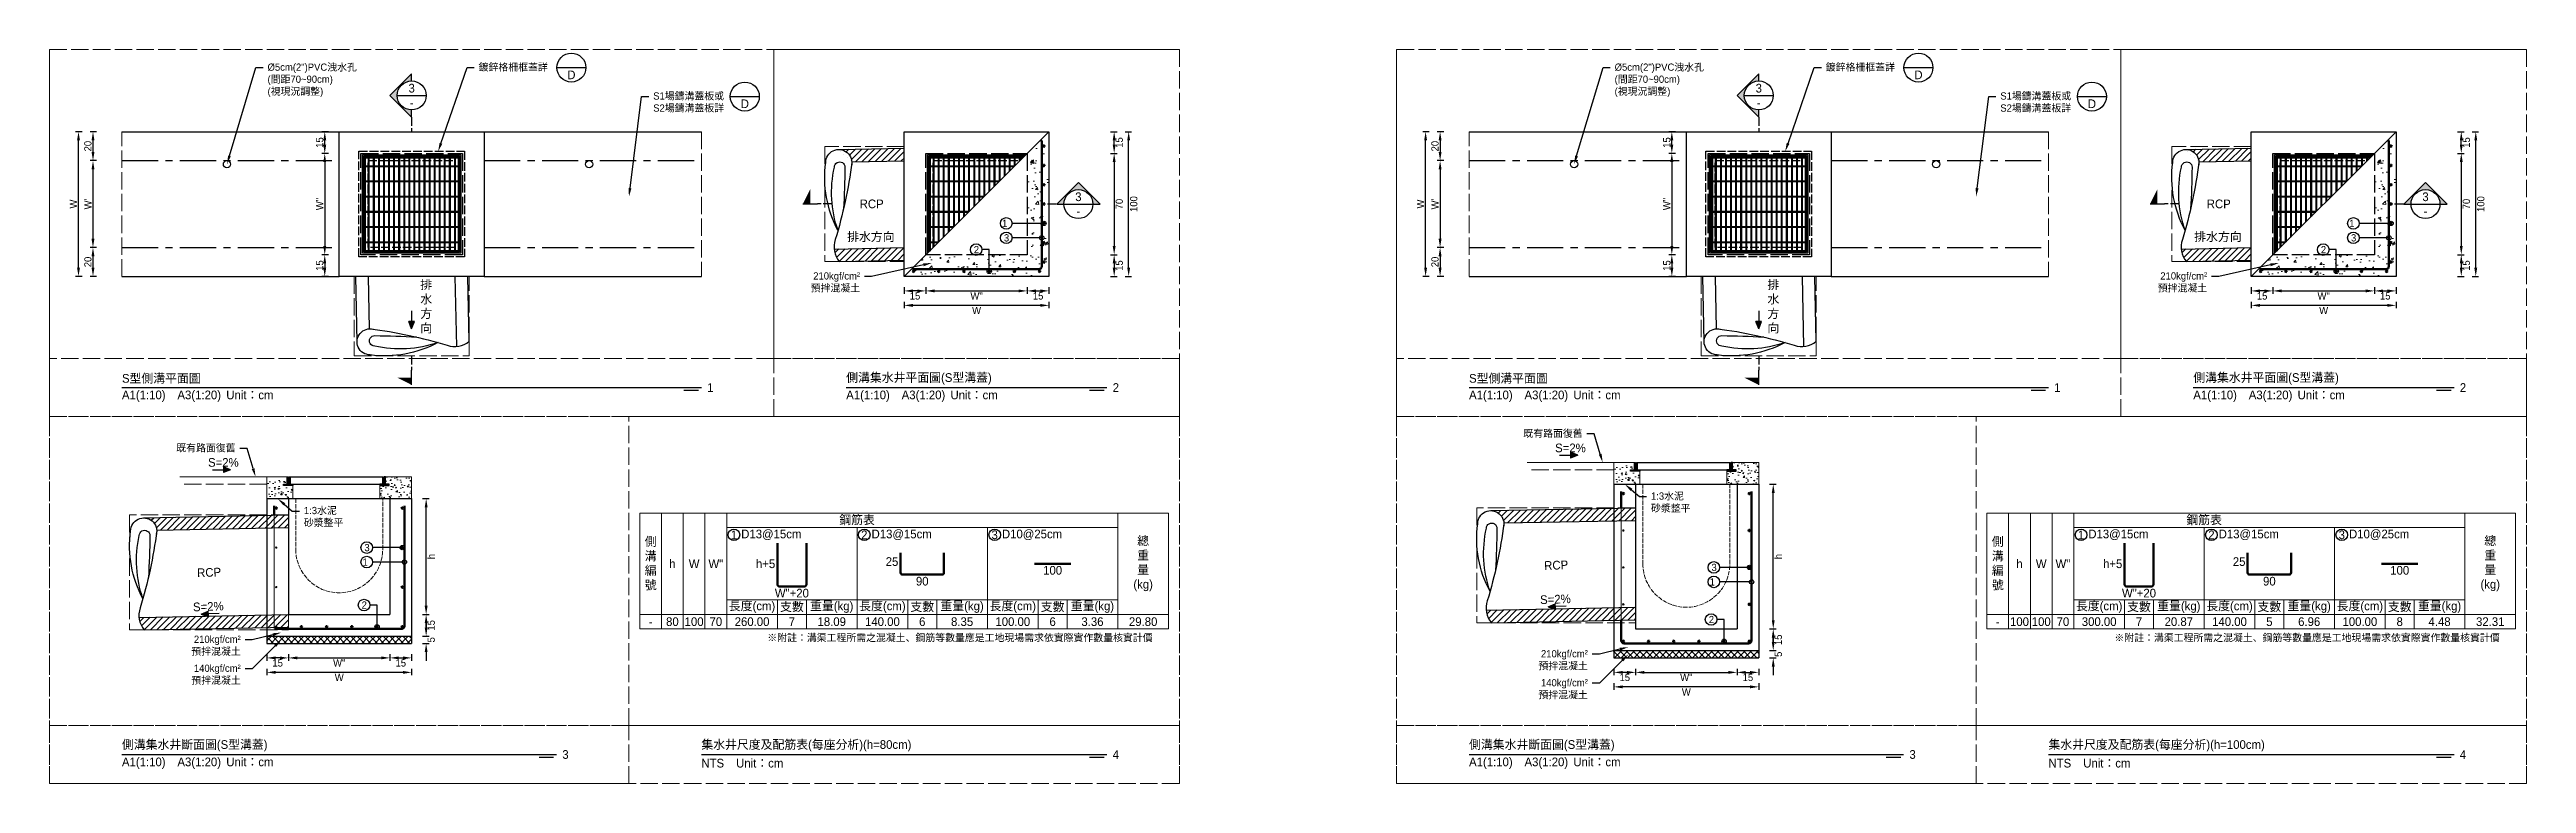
# Model space of a CAD drawing. Extents: x -6810 to 5075, y -2187 to 1200.
# Drawn here: x -5730 to -4020, y -1164 to -657 of the extents above; entities that cross this region are included whole.
import ezdxf
from ezdxf import colors
from ezdxf.entities.mleader import LeaderData, LeaderLine
from ezdxf.math import Vec2, Vec3

# ---------------------------------------------------------------- set-up
doc = ezdxf.new("R2010")
doc.units = 0
doc.header["$MEASUREMENT"] = 0
for name, pattern in [('ACAD_ISO02W100', [15, 12, -3]), ('CENTERX2', [4, 2.5, -0.5, 0.5, -0.5]), ('HIDDEN', [0.375, 0.25, -0.125])]:
    doc.linetypes.add(name, pattern=pattern)
for name, color, linetype, lineweight in [('一、1.基本-圖框', 7, 'Continuous', 20), ('二、1.繪圖-既有設施', 8, 'Continuous', 20), ('二、2.繪圖-施作項目', 181, 'Continuous', 30), ('二、3.繪圖-排水流向', 170, 'Continuous', 30), ('二、4.繪圖-設計鋪面', 40, 'Continuous', 20), ('二、5.繪圖-鋼筋', 60, 'Continuous', 50), ('二、6.繪圖-其他施作項目', 35, 'Continuous', 30)]:
    doc.layers.add(name, color=color, linetype=linetype, lineweight=lineweight)
doc.layers.add('一、4.基本-隱藏', color=9, linetype='ACAD_ISO02W100', lineweight=20, plot=False)
doc.layers.add('三、1.文字-說明文字', color=2, linetype='Continuous')
doc.layers.add('三、3.文字-註解文字', color=2, linetype='Continuous')
doc.styles.add('次圖名(詳圖)', font='MS PGothic.ttf', dxfattribs={"height": 6})
doc.styles.add('註解文字(詳圖)', font='MS PGothic.ttf', dxfattribs={"height": 5})
doc.dimstyles.new('註解文字(詳圖)', dxfattribs={"dimtxt": 5, "dimasz": 6, "dimexe": 2, "dimexo": 5, "dimgap": 1, "dimtad": 2, "dimzin": 0, "dimdsep": 46, "dimtxsty": '註解文字(詳圖)', "dimcen": 0.1, "dimclrd": 144, "dimclre": 144, "dimclrt": 256, "dimadec": 0, "dimazin": 0, "dimtfac": 1, "dimtofl": 0, "dimtmove": 0, "dimatfit": 3, "dimfxlon": 1, "dimtolj": 1, "dimtzin": 0, "dimlwd": -1, "dimlwe": -1, "dimarcsym": 1})
pattern_1 = [(45, (-6915.3608, -550.0957), (-2.65165, 2.65165), []), (45, (-6914.477, -550.0957), (-2.65165, 2.65165), []), (45, (-6913.593, -550.0957), (-2.65165, 2.65165), []), (45, (-6912.709, -550.0957), (-2.65165, 2.65165), [])]
pattern_2 = [(45, (-5985.3608, -550.0957), (-2.65165, 2.65165), []), (45, (-5984.477, -550.0957), (-2.65165, 2.65165), []), (45, (-5983.593, -550.0957), (-2.65165, 2.65165), []), (45, (-5982.709, -550.0957), (-2.65165, 2.65165), [])]
pattern_3 = [(45, (-6525.3608, -550.0957), (-2.65165, 2.65165), []), (45, (-6524.477, -550.0957), (-2.65165, 2.65165), []), (45, (-6523.593, -550.0957), (-2.65165, 2.65165), []), (45, (-6522.709, -550.0957), (-2.65165, 2.65165), [])]
pattern_4 = [(45, (-5595.3608, -550.0957), (-2.65165, 2.65165), []), (45, (-5594.477, -550.0957), (-2.65165, 2.65165), []), (45, (-5593.593, -550.0957), (-2.65165, 2.65165), []), (45, (-5592.709, -550.0957), (-2.65165, 2.65165), [])]

msp = doc.modelspace()

# ---------------------------------------------------------------- texts
at = {"layer": '一、1.基本-圖框', "char_height": 6, "attachment_point": 5, "style": '註解文字(詳圖)'}
for s, width, insert in [('{\\fMS PGothic|b0|i0|c128|p34;鋼筋表}', 94.24964, (-5172.5, -982.25)), ('{\\fMS PGothic|b0|i0|c128|p34;鋼筋表}', 94.24964, (-4242.5, -982.25)), ('側溝編號', 12.98354, (-5315, -1012.25)), ('{\\fMS PGothic|b0|i0|c128|p34;總重量(kg)}', 6, (-4975, -1012.25)), ('側溝編號', 12.98354, (-4385, -1012.25)), ('{\\fMS PGothic|b0|i0|c128|p34;總重量(kg)}', 6, (-4045, -1012.25)), ('{\\fMS PGothic|b0|i0|c128|p34;h}', 12.98354, (-5300, -1012.25)), ('{\\fMS PGothic|b0|i0|c128|p34;W}', 22.32258, (-5285, -1012.25)), ('W{\\fMS PGothic|b0|i0|c128|p34;"}', 22.32258, (-5270, -1012.25)), ('{\\fMS PGothic|b0|i0|c128|p34;h}', 12.98354, (-4370, -1012.25)), ('{\\fMS PGothic|b0|i0|c128|p34;W}', 22.32258, (-4355, -1012.25)), ('W{\\fMS PGothic|b0|i0|c128|p34;"}', 22.32258, (-4340, -1012.25)), ('{\\fMS PGothic|b0|i0|c128|p34;長度(cm)}', 35.02324, (-5245, -1042.25)), ('{\\fMS PGothic|b0|i0|c128|p34;支數}', 19.27354, (-5217.5, -1042.25)), ('{\\fMS PGothic|b0|i0|c128|p34;重量(kg)}', 30.27214, (-5190, -1042.25)), ('{\\fMS PGothic|b0|i0|c128|p34;長度(cm)}', 35.02324, (-5155, -1042.25)), ('{\\fMS PGothic|b0|i0|c128|p34;支數}', 19.27354, (-5127.5, -1042.25)), ('{\\fMS PGothic|b0|i0|c128|p34;重量(kg)}', 30.27214, (-5100, -1042.25)), ('{\\fMS PGothic|b0|i0|c128|p34;長度(cm)}', 35.02324, (-5065, -1042.25)), ('{\\fMS PGothic|b0|i0|c128|p34;支數}', 19.27354, (-5037.5, -1042.25)), ('{\\fMS PGothic|b0|i0|c128|p34;重量(kg)}', 30.27214, (-5010, -1042.25)), ('{\\fMS PGothic|b0|i0|c128|p34;長度(cm)}', 35.02324, (-4315, -1042.25)), ('{\\fMS PGothic|b0|i0|c128|p34;支數}', 19.27354, (-4287.5, -1042.25)), ('{\\fMS PGothic|b0|i0|c128|p34;重量(kg)}', 30.27214, (-4260, -1042.25)), ('{\\fMS PGothic|b0|i0|c128|p34;長度(cm)}', 35.02324, (-4225, -1042.25)), ('{\\fMS PGothic|b0|i0|c128|p34;支數}', 19.27354, (-4197.5, -1042.25)), ('{\\fMS PGothic|b0|i0|c128|p34;重量(kg)}', 30.27214, (-4170, -1042.25)), ('{\\fMS PGothic|b0|i0|c128|p34;長度(cm)}', 35.02324, (-4135, -1042.25)), ('{\\fMS PGothic|b0|i0|c128|p34;支數}', 19.27354, (-4107.5, -1042.25)), ('{\\fMS PGothic|b0|i0|c128|p34;重量(kg)}', 30.27214, (-4080, -1042.25))]:
    msp.add_mtext_dynamic_manual_height_columns(s, width=width, gutter_width=30, heights=[0], dxfattribs=dict(at, insert=insert))
at = {"layer": '三、1.文字-說明文字', "char_height": 6, "attachment_point": 5, "style": '註解文字(詳圖)'}
for s, width, insert in [('{\\fMS PGothic|b0|i0|c128|p34;D}', 12.5857, (-5369.75, -674.5)), ('{\\fMS PGothic|b0|i0|c128|p34;D}', 12.5857, (-4439.75, -674.5)), ('{\\fMS PGothic|b0|i0|c128|p34;D}', 12.5857, (-5250, -694.5)), ('{\\fMS PGothic|b0|i0|c128|p34;D}', 12.5857, (-4320, -694.5)), ('排水方向', 33.65089, (-5162.988, -786.699)), ('排水方向', 33.65089, (-4232.988, -786.699)), ('{\\fMS PGothic|b0|i0|c128|p34;排水方向}', 6, (-5469.928, -834.802)), ('{\\fMS PGothic|b0|i0|c128|p34;排水方向}', 6, (-4539.928, -834.802))]:
    msp.add_mtext_dynamic_manual_height_columns(s, width=width, gutter_width=30, heights=[0], dxfattribs=dict(at, insert=insert))
at = {"layer": '三、1.文字-說明文字', "linetype": 'ACAD_ISO02W100', "ltscale": 0.25, "char_height": 6, "attachment_point": 5, "style": '次圖名(詳圖)'}
for insert in [(-5162.426, -763.676), (-4232.426, -763.676)]:
    msp.add_mtext_dynamic_manual_height_columns('RCP', width=5.20703, gutter_width=30, heights=[0], dxfattribs=dict(at, insert=insert))
at = {"layer": '三、1.文字-說明文字', "linetype": 'ACAD_ISO02W100', "ltscale": 0.25, "char_height": 6, "attachment_point": 5, "rotation": 2, "style": '次圖名(詳圖)'}
for insert in [(-5619.852, -1018.234), (-4689.852, -1013.234)]:
    msp.add_mtext_dynamic_manual_height_columns('{\\fMS PGothic|b0|i0|c128|p34;RCP}', width=11.08004, gutter_width=30, heights=[0], dxfattribs=dict(at, insert=insert))
at = {"layer": '三、3.文字-註解文字', "char_height": 6}
for s, width, gutter_width, insert, attachment_point, style in [('3', 6.60394, 25, (-5480, -683.75), 5, '註解文字(詳圖)'), ('3', 6.60394, 25, (-4550, -683.75), 5, '註解文字(詳圖)'), ('-', 6.60394, 25, (-5480, -693.75), 5, '註解文字(詳圖)'), ('-', 6.60394, 25, (-4550, -693.75), 5, '註解文字(詳圖)'), ('3', 6.60394, 25, (-5019.693, -758.75), 5, '註解文字(詳圖)'), ('-', 6.60394, 25, (-5019.693, -768.75), 5, '註解文字(詳圖)'), ('3', 6.60394, 25, (-4089.693, -758.75), 5, '註解文字(詳圖)'), ('-', 6.60394, 25, (-4089.693, -768.75), 5, '註解文字(詳圖)'), ('S{\\fMS PGothic|b0|i0|c128|p34;型側溝平面圖}', 131.94411, 15, (-5680, -884.5), 4, '次圖名(詳圖)'), ('1', 3, 15, (-5276, -890.5), 4, '次圖名(詳圖)'), ('{\\fMS PGothic|b0|i0|c128|p34;側溝集水井平面圖(}S{\\fMS PGothic|b0|i0|c128|p34;型溝蓋)}', 131.94411, 15, (-5180, -884.5), 4, '次圖名(詳圖)'), ('2', 3, 15, (-4996, -890.5), 4, '次圖名(詳圖)'), ('S{\\fMS PGothic|b0|i0|c128|p34;型側溝平面圖}', 131.94411, 15, (-4750, -884.5), 4, '次圖名(詳圖)'), ('1', 3, 15, (-4346, -890.5), 4, '次圖名(詳圖)'), ('{\\fMS PGothic|b0|i0|c128|p34;側溝集水井平面圖(}S{\\fMS PGothic|b0|i0|c128|p34;型溝蓋)}', 131.94411, 15, (-4250, -884.5), 4, '次圖名(詳圖)'), ('2', 3, 15, (-4066, -890.5), 4, '次圖名(詳圖)'), ('A1(1:10)\u3000A3(1:20){\\fMS PGothic|b0|i0|c128|p34;^IUnit：cm}', 136.03259, 15, (-5680, -896.5), 4, '次圖名(詳圖)'), ('A1(1:10)\u3000A3(1:20){\\fMS PGothic|b0|i0|c128|p34;^IUnit：cm}', 136.03259, 15, (-5180, -896.5), 4, '次圖名(詳圖)'), ('A1(1:10)\u3000A3(1:20){\\fMS PGothic|b0|i0|c128|p34;^IUnit：cm}', 136.03259, 15, (-4750, -896.5), 4, '次圖名(詳圖)'), ('A1(1:10)\u3000A3(1:20){\\fMS PGothic|b0|i0|c128|p34;^IUnit：cm}', 136.03259, 15, (-4250, -896.5), 4, '次圖名(詳圖)'), ('1', 8.38231, 30, (-5257.5, -992.25), 5, '註解文字(詳圖)'), ('D13@15cm', 6.06582, 30, (-5252.5, -992.25), 4, '註解文字(詳圖)'), ('2', 8.38231, 30, (-5167.5, -992.25), 5, '註解文字(詳圖)'), ('{\\fMS PGothic|b0|i0|c128|p34;D1}3{\\fMS PGothic|b0|i0|c128|p34;@}1{\\fMS PGothic|b0|i0|c128|p34;5cm}', 6.06582, 30, (-5162.5, -992.25), 4, '註解文字(詳圖)'), ('3', 8.38231, 30, (-5077.5, -992.25), 5, '註解文字(詳圖)'), ('{\\fMS PGothic|b0|i0|c128|p34;D1}0{\\fMS PGothic|b0|i0|c128|p34;@}25{\\fMS PGothic|b0|i0|c128|p34;cm}', 6.06582, 30, (-5072.5, -992.25), 4, '註解文字(詳圖)'), ('1', 8.38231, 30, (-4327.5, -992.25), 5, '註解文字(詳圖)'), ('D13@15cm', 6.06582, 30, (-4322.5, -992.25), 4, '註解文字(詳圖)'), ('2', 8.38231, 30, (-4237.5, -992.25), 5, '註解文字(詳圖)'), ('{\\fMS PGothic|b0|i0|c128|p34;D1}3{\\fMS PGothic|b0|i0|c128|p34;@}1{\\fMS PGothic|b0|i0|c128|p34;5cm}', 6.06582, 30, (-4232.5, -992.25), 4, '註解文字(詳圖)'), ('3', 8.38231, 30, (-4147.5, -992.25), 5, '註解文字(詳圖)'), ('{\\fMS PGothic|b0|i0|c128|p34;D1}0{\\fMS PGothic|b0|i0|c128|p34;@}25{\\fMS PGothic|b0|i0|c128|p34;cm}', 6.06582, 30, (-4142.5, -992.25), 4, '註解文字(詳圖)'), ('-', 9.06048, 30, (-5315, -1052.25), 5, '註解文字(詳圖)'), ('80', 9.06048, 30, (-5300, -1052.25), 5, '註解文字(詳圖)'), ('100', 9.06048, 30, (-5285, -1052.25), 5, '註解文字(詳圖)'), ('70', 9.06048, 30, (-5270, -1052.25), 5, '註解文字(詳圖)'), ('260.00', 9.06048, 30, (-5245, -1052.25), 5, '註解文字(詳圖)'), ('7', 9.06048, 30, (-5217.5, -1052.25), 5, '註解文字(詳圖)'), ('18.09', 9.06048, 30, (-5190, -1052.25), 5, '註解文字(詳圖)'), ('{\\fMS PGothic|b0|i0|c128|p34;1}4{\\fMS PGothic|b0|i0|c128|p34;0.00}', 9.06048, 30, (-5155, -1052.25), 5, '註解文字(詳圖)'), ('6', 9.06048, 30, (-5127.5, -1052.25), 5, '註解文字(詳圖)'), ('8.35', 9.06048, 30, (-5100, -1052.25), 5, '註解文字(詳圖)'), ('{\\fMS PGothic|b0|i0|c128|p34;100}.00', 9.06048, 30, (-5065, -1052.25), 5, '註解文字(詳圖)'), ('6', 9.06048, 30, (-5037.5, -1052.25), 5, '註解文字(詳圖)'), ('3.36', 9.06048, 30, (-5010, -1052.25), 5, '註解文字(詳圖)'), ('29.80', 9.06048, 30, (-4975, -1052.25), 5, '註解文字(詳圖)'), ('-', 9.06048, 30, (-4385, -1052.25), 5, '註解文字(詳圖)'), ('100', 9.06048, 30, (-4370, -1052.25), 5, '註解文字(詳圖)'), ('100', 9.06048, 30, (-4355, -1052.25), 5, '註解文字(詳圖)'), ('70', 9.06048, 30, (-4340, -1052.25), 5, '註解文字(詳圖)'), ('300.00', 9.06048, 30, (-4315, -1052.25), 5, '註解文字(詳圖)'), ('7', 9.06048, 30, (-4287.5, -1052.25), 5, '註解文字(詳圖)'), ('20.87', 9.06048, 30, (-4260, -1052.25), 5, '註解文字(詳圖)'), ('{\\fMS PGothic|b0|i0|c128|p34;1}4{\\fMS PGothic|b0|i0|c128|p34;0.00}', 9.06048, 30, (-4225, -1052.25), 5, '註解文字(詳圖)'), ('5', 9.06048, 30, (-4197.5, -1052.25), 5, '註解文字(詳圖)'), ('6.96', 9.06048, 30, (-4170, -1052.25), 5, '註解文字(詳圖)'), ('{\\fMS PGothic|b0|i0|c128|p34;100}.00', 9.06048, 30, (-4135, -1052.25), 5, '註解文字(詳圖)'), ('8', 9.06048, 30, (-4107.5, -1052.25), 5, '註解文字(詳圖)'), ('4.48', 9.06048, 30, (-4080, -1052.25), 5, '註解文字(詳圖)'), ('32.31', 9.06048, 30, (-4045, -1052.25), 5, '註解文字(詳圖)'), ('{\\fMS PGothic|b0|i0|c128|p34;側溝集水井斷面圖(}S{\\fMS PGothic|b0|i0|c128|p34;型溝蓋)}', 131.94411, 15, (-5680, -1138), 4, '次圖名(詳圖)'), ('3', 3, 15, (-5376, -1144), 4, '次圖名(詳圖)'), ('{\\fMS PGothic|b0|i0|c128|p34;集水井尺度及配筋表(每座分析)(h=}8{\\fMS PGothic|b0|i0|c128|p34;0cm)}', 158.98104, 15, (-5280, -1138), 4, '次圖名(詳圖)'), ('4', 3, 15, (-4996, -1144), 4, '次圖名(詳圖)'), ('{\\fMS PGothic|b0|i0|c128|p34;側溝集水井斷面圖(}S{\\fMS PGothic|b0|i0|c128|p34;型溝蓋)}', 131.94411, 15, (-4750, -1138), 4, '次圖名(詳圖)'), ('3', 3, 15, (-4446, -1144), 4, '次圖名(詳圖)'), ('{\\fMS PGothic|b0|i0|c128|p34;集水井尺度及配筋表(每座分析)(h=}10{\\fMS PGothic|b0|i0|c128|p34;0cm)}', 158.98104, 15, (-4350, -1138), 4, '次圖名(詳圖)'), ('4', 3, 15, (-4066, -1144), 4, '次圖名(詳圖)'), ('A1(1:10)\u3000A3(1:20){\\fMS PGothic|b0|i0|c128|p34;^IUnit：cm}', 136.03259, 15, (-5680, -1150), 4, '次圖名(詳圖)'), ('NTS{\\fMS PGothic|b0|i0|c128|p34;^IUnit：cm}', 136.03259, 15, (-5280, -1150), 4, '次圖名(詳圖)'), ('A1(1:10)\u3000A3(1:20){\\fMS PGothic|b0|i0|c128|p34;^IUnit：cm}', 136.03259, 15, (-4750, -1150), 4, '次圖名(詳圖)'), ('NTS{\\fMS PGothic|b0|i0|c128|p34;^IUnit：cm}', 136.03259, 15, (-4350, -1150), 4, '次圖名(詳圖)')]:
    msp.add_mtext_dynamic_manual_height_columns(s, width=width, gutter_width=gutter_width, heights=[0], dxfattribs=dict(at, insert=insert, attachment_point=attachment_point, style=style))
at = {"layer": '三、3.文字-註解文字', "ltscale": 0.25, "char_height": 5, "attachment_point": 1, "style": '註解文字(詳圖)'}
for insert in [(-5234.471, -1060.766), (-4304.471, -1060.766)]:
    msp.add_mtext_dynamic_manual_height_columns('{\\fMS PGothic|b0|i0|c128|p34;※附註：溝渠工程所需之混凝土、鋼筋等數量應是工地現場需求依實際實作數量核實計價}', width=277.93933, gutter_width=30, heights=[0], dxfattribs=dict(at, insert=insert))
at = {"layer": '二、3.繪圖-排水流向', "char_height": 6, "attachment_point": 5, "style": '註解文字(詳圖)'}
for insert in [(-5610, -942.25), (-4680, -932.25)]:
    msp.add_mtext_dynamic_manual_height_columns('{\\fMS PGothic|b0|i0|c128|p34;S=2%}', width=10.17412, gutter_width=30, heights=[0], dxfattribs=dict(at, insert=insert))
at = {"layer": '二、3.繪圖-排水流向', "char_height": 6, "attachment_point": 5, "rotation": 2, "style": '註解文字(詳圖)'}
for insert in [(-5620.396, -1041.784), (-4690.396, -1036.784)]:
    msp.add_mtext_dynamic_manual_height_columns('{\\fMS PGothic|b0|i0|c128|p34;S=2%}', width=10.17412, gutter_width=30, heights=[0], dxfattribs=dict(at, insert=insert))
at = {"layer": '二、5.繪圖-鋼筋', "char_height": 6, "style": '註解文字(詳圖)'}
for s, width, insert, attachment_point in [('{\\fMS PGothic|b0|i0|c128|p34;h+}5', 8.87231, (-5229, -1012.25), 6), ('25', 8.87231, (-5144, -1010.75), 6), ('{\\fMS PGothic|b0|i0|c128|p34;h+}5', 8.87231, (-4299, -1012.25), 6), ('25', 8.87231, (-4214, -1010.75), 6), ('90', 3.56631, (-5127.5, -1021.25), 2), ('100', 3.56631, (-5037.5, -1013.75), 2), ('90', 3.56631, (-4197.5, -1021.25), 2), ('100', 3.56631, (-4107.5, -1013.75), 2), ('{\\fMS PGothic|b0|i0|c128|p34;W}"+2{\\fMS PGothic|b0|i0|c128|p34;0}', 3.56631, (-5217.5, -1029.5), 2), ('{\\fMS PGothic|b0|i0|c128|p34;W}"+2{\\fMS PGothic|b0|i0|c128|p34;0}', 3.56631, (-4287.5, -1029.5), 2)]:
    msp.add_mtext_dynamic_manual_height_columns(s, width=width, gutter_width=30, heights=[0], dxfattribs=dict(at, insert=insert, attachment_point=attachment_point))

# ---------------------------------------------------------------- blocks, each defined once
blk = doc.blocks.new('*D224')
at = {"layer": 'Defpoints', "color": 0, "transparency": 16777216}
for p in [(-5680, -713.75), (-5700, -733.75), (-5680, -733.75)]:
    blk.add_point(p, dxfattribs=at)
at = {"layer": '三、3.文字-註解文字', "color": 144, "transparency": 16777216}
for p, q in [((-5697.5, -713.75), (-5702, -713.75)), ((-5697.5, -733.75), (-5702, -733.75)), ((-5700, -719.75), (-5700, -727.75))]:
    blk.add_line(p, q, dxfattribs=at)
for points in [[(-5701, -719.75), (-5699, -719.75), (-5700, -713.75)], [(-5701, -727.75), (-5699, -727.75), (-5700, -733.75)]]:
    blk.add_solid(points, dxfattribs=at)
at = {"layer": '三、3.文字-註解文字', "transparency": 16777216, "insert": (-5703.5, -723.75), "char_height": 5, "attachment_point": 5, "rotation": 90, "style": '註解文字(詳圖)'}
blk.add_mtext('\\A1;20', dxfattribs=at)
blk = doc.blocks.new('*D225')
at = {"layer": 'Defpoints', "color": 0, "transparency": 16777216}
for p in [(-5680, -733.75), (-5700, -793.75), (-5680, -793.75)]:
    blk.add_point(p, dxfattribs=at)
at = {"layer": '三、3.文字-註解文字', "color": 144, "transparency": 16777216}
for p, q in [((-5697.5, -733.75), (-5702, -733.75)), ((-5700, -739.75), (-5700, -787.75)), ((-5697.5, -793.75), (-5702, -793.75))]:
    blk.add_line(p, q, dxfattribs=at)
for points in [[(-5701, -739.75), (-5699, -739.75), (-5700, -733.75)], [(-5701, -787.75), (-5699, -787.75), (-5700, -793.75)]]:
    blk.add_solid(points, dxfattribs=at)
at = {"layer": '三、3.文字-註解文字', "transparency": 16777216, "insert": (-5703.5, -763.75), "char_height": 5, "attachment_point": 5, "rotation": 90, "style": '註解文字(詳圖)'}
blk.add_mtext("\\A1;W'", dxfattribs=at)
blk = doc.blocks.new('*D226')
at = {"layer": 'Defpoints', "color": 0, "transparency": 16777216}
for p in [(-5680, -793.75), (-5700, -813.75), (-5680, -813.75)]:
    blk.add_point(p, dxfattribs=at)
at = {"layer": '三、3.文字-註解文字', "color": 144, "transparency": 16777216}
for p, q in [((-5697.5, -793.75), (-5702, -793.75)), ((-5700, -799.75), (-5700, -807.75)), ((-5697.5, -813.75), (-5702, -813.75))]:
    blk.add_line(p, q, dxfattribs=at)
for points in [[(-5701, -799.75), (-5699, -799.75), (-5700, -793.75)], [(-5701, -807.75), (-5699, -807.75), (-5700, -813.75)]]:
    blk.add_solid(points, dxfattribs=at)
at = {"layer": '三、3.文字-註解文字', "transparency": 16777216, "insert": (-5703.5, -803.75), "char_height": 5, "attachment_point": 5, "rotation": 90, "style": '註解文字(詳圖)'}
blk.add_mtext('\\A1;20', dxfattribs=at)
blk = doc.blocks.new('*D227')
at = {"layer": 'Defpoints', "color": 0, "transparency": 16777216}
for p in [(-4750, -713.75), (-4770, -733.75), (-4750, -733.75)]:
    blk.add_point(p, dxfattribs=at)
at = {"layer": '三、3.文字-註解文字', "color": 144, "transparency": 16777216}
for p, q in [((-4767.5, -713.75), (-4772, -713.75)), ((-4767.5, -733.75), (-4772, -733.75)), ((-4770, -719.75), (-4770, -727.75))]:
    blk.add_line(p, q, dxfattribs=at)
for points in [[(-4771, -719.75), (-4769, -719.75), (-4770, -713.75)], [(-4771, -727.75), (-4769, -727.75), (-4770, -733.75)]]:
    blk.add_solid(points, dxfattribs=at)
at = {"layer": '三、3.文字-註解文字', "transparency": 16777216, "insert": (-4773.5, -723.75), "char_height": 5, "attachment_point": 5, "rotation": 90, "style": '註解文字(詳圖)'}
blk.add_mtext('\\A1;20', dxfattribs=at)
blk = doc.blocks.new('*D228')
at = {"layer": 'Defpoints', "color": 0, "transparency": 16777216}
for p in [(-4750, -733.75), (-4770, -793.75), (-4750, -793.75)]:
    blk.add_point(p, dxfattribs=at)
at = {"layer": '三、3.文字-註解文字', "color": 144, "transparency": 16777216}
for p, q in [((-4767.5, -733.75), (-4772, -733.75)), ((-4770, -739.75), (-4770, -787.75)), ((-4767.5, -793.75), (-4772, -793.75))]:
    blk.add_line(p, q, dxfattribs=at)
for points in [[(-4771, -739.75), (-4769, -739.75), (-4770, -733.75)], [(-4771, -787.75), (-4769, -787.75), (-4770, -793.75)]]:
    blk.add_solid(points, dxfattribs=at)
at = {"layer": '三、3.文字-註解文字', "transparency": 16777216, "insert": (-4773.5, -763.75), "char_height": 5, "attachment_point": 5, "rotation": 90, "style": '註解文字(詳圖)'}
blk.add_mtext("\\A1;W'", dxfattribs=at)
blk = doc.blocks.new('*D229')
at = {"layer": 'Defpoints', "color": 0, "transparency": 16777216}
for p in [(-4750, -793.75), (-4770, -813.75), (-4750, -813.75)]:
    blk.add_point(p, dxfattribs=at)
at = {"layer": '三、3.文字-註解文字', "color": 144, "transparency": 16777216}
for p, q in [((-4767.5, -793.75), (-4772, -793.75)), ((-4770, -799.75), (-4770, -807.75)), ((-4767.5, -813.75), (-4772, -813.75))]:
    blk.add_line(p, q, dxfattribs=at)
for points in [[(-4771, -799.75), (-4769, -799.75), (-4770, -793.75)], [(-4771, -807.75), (-4769, -807.75), (-4770, -813.75)]]:
    blk.add_solid(points, dxfattribs=at)
at = {"layer": '三、3.文字-註解文字', "transparency": 16777216, "insert": (-4773.5, -803.75), "char_height": 5, "attachment_point": 5, "rotation": 90, "style": '註解文字(詳圖)'}
blk.add_mtext('\\A1;20', dxfattribs=at)
blk = doc.blocks.new('排水流向')
at = {"layer": '二、3.繪圖-排水流向'}
h = blk.add_hatch(color=256, dxfattribs=at)
h.dxf.hatch_style = 1
h.paths.add_polyline_path([(0, 1), (0, -1), (2.5, 0)])
for points in [[(-3.75, 0), (0, 0)], [(0, 1), (0, -1)], [(2.5, 0), (0, 1)], [(2.5, 0), (0, -1)]]:
    blk.add_lwpolyline(points, dxfattribs=at)
blk = doc.blocks.new('*D250')
at = {"layer": 'Defpoints', "color": 0, "ltscale": 0.25, "transparency": 16777216}
for p in [(-5060, -713.75), (-4995, -713.75), (-5060, -728.75)]:
    blk.add_point(p, dxfattribs=at)
at = {"layer": '三、1.文字-說明文字', "color": 144, "ltscale": 0.25, "transparency": 16777216}
for p, q in [((-4997.5, -713.75), (-4993, -713.75)), ((-4997.5, -728.75), (-4993, -728.75)), ((-4995, -722.75), (-4995, -719.75))]:
    blk.add_line(p, q, dxfattribs=at)
for points in [[(-4996, -719.75), (-4994, -719.75), (-4995, -713.75)], [(-4996, -722.75), (-4994, -722.75), (-4995, -728.75)]]:
    blk.add_solid(points, dxfattribs=at)
at = {"layer": '三、1.文字-說明文字', "ltscale": 0.25, "transparency": 16777216, "insert": (-4991.5, -721.25), "char_height": 5, "attachment_point": 5, "rotation": 90, "style": '註解文字(詳圖)'}
blk.add_mtext('\\A1;15', dxfattribs=at)
blk = doc.blocks.new('*D251')
at = {"layer": 'Defpoints', "color": 0, "ltscale": 0.25, "transparency": 16777216}
for p in [(-5060, -728.75), (-5060, -798.75), (-4995, -798.75)]:
    blk.add_point(p, dxfattribs=at)
at = {"layer": '三、1.文字-說明文字', "color": 144, "ltscale": 0.25, "transparency": 16777216}
for p, q in [((-4997.5, -728.75), (-4993, -728.75)), ((-4995, -734.75), (-4995, -792.75)), ((-4997.5, -798.75), (-4993, -798.75))]:
    blk.add_line(p, q, dxfattribs=at)
for points in [[(-4996, -734.75), (-4994, -734.75), (-4995, -728.75)], [(-4996, -792.75), (-4994, -792.75), (-4995, -798.75)]]:
    blk.add_solid(points, dxfattribs=at)
at = {"layer": '三、1.文字-說明文字', "ltscale": 0.25, "transparency": 16777216, "insert": (-4991.5, -763.75), "char_height": 5, "attachment_point": 5, "rotation": 90, "style": '註解文字(詳圖)'}
blk.add_mtext('\\A1;70', dxfattribs=at)
blk = doc.blocks.new('*D252')
at = {"layer": 'Defpoints', "color": 0, "ltscale": 0.25, "transparency": 16777216}
for p in [(-5060, -798.75), (-5060, -813.75), (-4995, -813.75)]:
    blk.add_point(p, dxfattribs=at)
at = {"layer": '三、1.文字-說明文字', "color": 144, "ltscale": 0.25, "transparency": 16777216}
for p, q in [((-4997.5, -798.75), (-4993, -798.75)), ((-4997.5, -813.75), (-4993, -813.75)), ((-4995, -804.75), (-4995, -807.75))]:
    blk.add_line(p, q, dxfattribs=at)
for points in [[(-4996, -804.75), (-4994, -804.75), (-4995, -798.75)], [(-4996, -807.75), (-4994, -807.75), (-4995, -813.75)]]:
    blk.add_solid(points, dxfattribs=at)
at = {"layer": '三、1.文字-說明文字', "ltscale": 0.25, "transparency": 16777216, "insert": (-4991.5, -806.25), "char_height": 5, "attachment_point": 5, "rotation": 90, "style": '註解文字(詳圖)'}
blk.add_mtext('\\A1;15', dxfattribs=at)
blk = doc.blocks.new('*D253')
at = {"layer": 'Defpoints', "color": 0, "ltscale": 0.25, "transparency": 16777216}
for p in [(-5045, -713.75), (-4985, -713.75), (-5045, -813.75)]:
    blk.add_point(p, dxfattribs=at)
at = {"layer": '三、1.文字-說明文字', "color": 144, "ltscale": 0.25, "transparency": 16777216}
for p, q in [((-4987.5, -713.75), (-4983, -713.75)), ((-4985, -807.75), (-4985, -719.75)), ((-4987.5, -813.75), (-4983, -813.75))]:
    blk.add_line(p, q, dxfattribs=at)
for points in [[(-4986, -719.75), (-4984, -719.75), (-4985, -713.75)], [(-4986, -807.75), (-4984, -807.75), (-4985, -813.75)]]:
    blk.add_solid(points, dxfattribs=at)
at = {"layer": '三、1.文字-說明文字', "ltscale": 0.25, "transparency": 16777216, "insert": (-4981.5, -763.75), "char_height": 5, "attachment_point": 5, "rotation": 90, "style": '註解文字(詳圖)'}
blk.add_mtext('\\A1;100', dxfattribs=at)
blk = doc.blocks.new('*D246')
at = {"layer": 'Defpoints', "color": 0, "linetype": 'ACAD_ISO02W100', "ltscale": 0.25, "transparency": 16777216}
for p in [(-5055, -798.75), (-5040, -813.75), (-5040, -823.75)]:
    blk.add_point(p, dxfattribs=at)
at = {"layer": '三、1.文字-說明文字', "color": 144, "ltscale": 0.25, "transparency": 16777216}
for p, q in [((-5055, -821.25), (-5055, -825.75)), ((-5049, -823.75), (-5046, -823.75)), ((-5040, -821.25), (-5040, -825.75))]:
    blk.add_line(p, q, dxfattribs=at)
at = {"layer": '三、1.文字-說明文字', "color": 144, "linetype": 'ACAD_ISO02W100', "ltscale": 0.25, "transparency": 16777216}
for points in [[(-5049, -822.75), (-5049, -824.75), (-5055, -823.75)], [(-5046, -822.75), (-5046, -824.75), (-5040, -823.75)]]:
    blk.add_solid(points, dxfattribs=at)
at = {"layer": '三、1.文字-說明文字', "linetype": 'ACAD_ISO02W100', "ltscale": 0.25, "transparency": 16777216, "insert": (-5047.5, -827.25), "char_height": 5, "attachment_point": 5, "style": '註解文字(詳圖)'}
blk.add_mtext('\\A1;15', dxfattribs=at)
blk = doc.blocks.new('*D247')
at = {"layer": 'Defpoints', "color": 0, "linetype": 'ACAD_ISO02W100', "ltscale": 0.25, "transparency": 16777216}
for p in [(-5125, -798.75), (-5140, -813.75), (-5140, -823.75)]:
    blk.add_point(p, dxfattribs=at)
at = {"layer": '三、1.文字-說明文字', "color": 144, "ltscale": 0.25, "transparency": 16777216}
for p, q in [((-5140, -821.25), (-5140, -825.75)), ((-5131, -823.75), (-5134, -823.75)), ((-5125, -821.25), (-5125, -825.75))]:
    blk.add_line(p, q, dxfattribs=at)
at = {"layer": '三、1.文字-說明文字', "color": 144, "linetype": 'ACAD_ISO02W100', "ltscale": 0.25, "transparency": 16777216}
for points in [[(-5134, -822.75), (-5134, -824.75), (-5140, -823.75)], [(-5131, -822.75), (-5131, -824.75), (-5125, -823.75)]]:
    blk.add_solid(points, dxfattribs=at)
at = {"layer": '三、1.文字-說明文字', "linetype": 'ACAD_ISO02W100', "ltscale": 0.25, "transparency": 16777216, "insert": (-5132.5, -827.25), "char_height": 5, "attachment_point": 5, "style": '註解文字(詳圖)'}
blk.add_mtext('\\A1;15', dxfattribs=at)
blk = doc.blocks.new('*D248')
at = {"layer": 'Defpoints', "color": 0, "linetype": 'ACAD_ISO02W100', "ltscale": 0.25, "transparency": 16777216}
for p in [(-5125, -798.75), (-5055, -798.75), (-5055, -823.75)]:
    blk.add_point(p, dxfattribs=at)
at = {"layer": '三、1.文字-說明文字', "color": 144, "ltscale": 0.25, "transparency": 16777216}
for p, q in [((-5125, -821.25), (-5125, -825.75)), ((-5119, -823.75), (-5061, -823.75)), ((-5055, -821.25), (-5055, -825.75))]:
    blk.add_line(p, q, dxfattribs=at)
at = {"layer": '三、1.文字-說明文字', "color": 144, "linetype": 'ACAD_ISO02W100', "ltscale": 0.25, "transparency": 16777216}
for points in [[(-5119, -822.75), (-5119, -824.75), (-5125, -823.75)], [(-5061, -822.75), (-5061, -824.75), (-5055, -823.75)]]:
    blk.add_solid(points, dxfattribs=at)
at = {"layer": '三、1.文字-說明文字', "linetype": 'ACAD_ISO02W100', "ltscale": 0.25, "transparency": 16777216, "insert": (-5090, -827.25), "char_height": 5, "attachment_point": 5, "style": '註解文字(詳圖)'}
blk.add_mtext('\\A1;W{\\fMS PGothic|b0|i0|c128|p34;"}', dxfattribs=at)
blk = doc.blocks.new('*D249')
at = {"layer": 'Defpoints', "color": 0, "ltscale": 0.25, "transparency": 16777216}
for p in [(-5140, -813.75), (-5040, -813.75), (-5140, -833.75)]:
    blk.add_point(p, dxfattribs=at)
at = {"layer": '三、1.文字-說明文字', "color": 144, "ltscale": 0.25, "transparency": 16777216}
for p, q in [((-5140, -831.25), (-5140, -835.75)), ((-5046, -833.75), (-5134, -833.75)), ((-5040, -831.25), (-5040, -835.75))]:
    blk.add_line(p, q, dxfattribs=at)
for points in [[(-5134, -832.75), (-5134, -834.75), (-5140, -833.75)], [(-5046, -832.75), (-5046, -834.75), (-5040, -833.75)]]:
    blk.add_solid(points, dxfattribs=at)
at = {"layer": '三、1.文字-說明文字', "ltscale": 0.25, "transparency": 16777216, "insert": (-5090, -837.25), "char_height": 5, "attachment_point": 5, "style": '註解文字(詳圖)'}
blk.add_mtext('\\A1;{\\fMS PGothic|b0|i0|c128|p34;W}', dxfattribs=at)
blk = doc.blocks.new('_Small')
at = {"color": 0, "linetype": 'ByBlock', "lineweight": -2}
blk.add_circle((0, 0), 0.25, dxfattribs=at)
blk = doc.blocks.new('*D258')
at = {"layer": 'Defpoints', "color": 0, "ltscale": 0.25, "transparency": 16777216}
for p in [(-4130, -713.75), (-4065, -713.75), (-4130, -728.75)]:
    blk.add_point(p, dxfattribs=at)
at = {"layer": '三、1.文字-說明文字', "color": 144, "ltscale": 0.25, "transparency": 16777216}
for p, q in [((-4067.5, -713.75), (-4063, -713.75)), ((-4067.5, -728.75), (-4063, -728.75)), ((-4065, -722.75), (-4065, -719.75))]:
    blk.add_line(p, q, dxfattribs=at)
for points in [[(-4066, -719.75), (-4064, -719.75), (-4065, -713.75)], [(-4066, -722.75), (-4064, -722.75), (-4065, -728.75)]]:
    blk.add_solid(points, dxfattribs=at)
at = {"layer": '三、1.文字-說明文字', "ltscale": 0.25, "transparency": 16777216, "insert": (-4061.5, -721.25), "char_height": 5, "attachment_point": 5, "rotation": 90, "style": '註解文字(詳圖)'}
blk.add_mtext('\\A1;15', dxfattribs=at)
blk = doc.blocks.new('*D259')
at = {"layer": 'Defpoints', "color": 0, "ltscale": 0.25, "transparency": 16777216}
for p in [(-4130, -728.75), (-4130, -798.75), (-4065, -798.75)]:
    blk.add_point(p, dxfattribs=at)
at = {"layer": '三、1.文字-說明文字', "color": 144, "ltscale": 0.25, "transparency": 16777216}
for p, q in [((-4067.5, -728.75), (-4063, -728.75)), ((-4065, -734.75), (-4065, -792.75)), ((-4067.5, -798.75), (-4063, -798.75))]:
    blk.add_line(p, q, dxfattribs=at)
for points in [[(-4066, -734.75), (-4064, -734.75), (-4065, -728.75)], [(-4066, -792.75), (-4064, -792.75), (-4065, -798.75)]]:
    blk.add_solid(points, dxfattribs=at)
at = {"layer": '三、1.文字-說明文字', "ltscale": 0.25, "transparency": 16777216, "insert": (-4061.5, -763.75), "char_height": 5, "attachment_point": 5, "rotation": 90, "style": '註解文字(詳圖)'}
blk.add_mtext('\\A1;70', dxfattribs=at)
blk = doc.blocks.new('*D260')
at = {"layer": 'Defpoints', "color": 0, "ltscale": 0.25, "transparency": 16777216}
for p in [(-4130, -798.75), (-4130, -813.75), (-4065, -813.75)]:
    blk.add_point(p, dxfattribs=at)
at = {"layer": '三、1.文字-說明文字', "color": 144, "ltscale": 0.25, "transparency": 16777216}
for p, q in [((-4067.5, -798.75), (-4063, -798.75)), ((-4067.5, -813.75), (-4063, -813.75)), ((-4065, -804.75), (-4065, -807.75))]:
    blk.add_line(p, q, dxfattribs=at)
for points in [[(-4066, -804.75), (-4064, -804.75), (-4065, -798.75)], [(-4066, -807.75), (-4064, -807.75), (-4065, -813.75)]]:
    blk.add_solid(points, dxfattribs=at)
at = {"layer": '三、1.文字-說明文字', "ltscale": 0.25, "transparency": 16777216, "insert": (-4061.5, -806.25), "char_height": 5, "attachment_point": 5, "rotation": 90, "style": '註解文字(詳圖)'}
blk.add_mtext('\\A1;15', dxfattribs=at)
blk = doc.blocks.new('*D261')
at = {"layer": 'Defpoints', "color": 0, "ltscale": 0.25, "transparency": 16777216}
for p in [(-4115, -713.75), (-4055, -713.75), (-4115, -813.75)]:
    blk.add_point(p, dxfattribs=at)
at = {"layer": '三、1.文字-說明文字', "color": 144, "ltscale": 0.25, "transparency": 16777216}
for p, q in [((-4057.5, -713.75), (-4053, -713.75)), ((-4055, -807.75), (-4055, -719.75)), ((-4057.5, -813.75), (-4053, -813.75))]:
    blk.add_line(p, q, dxfattribs=at)
for points in [[(-4056, -719.75), (-4054, -719.75), (-4055, -713.75)], [(-4056, -807.75), (-4054, -807.75), (-4055, -813.75)]]:
    blk.add_solid(points, dxfattribs=at)
at = {"layer": '三、1.文字-說明文字', "ltscale": 0.25, "transparency": 16777216, "insert": (-4051.5, -763.75), "char_height": 5, "attachment_point": 5, "rotation": 90, "style": '註解文字(詳圖)'}
blk.add_mtext('\\A1;100', dxfattribs=at)
blk = doc.blocks.new('*D254')
at = {"layer": 'Defpoints', "color": 0, "linetype": 'ACAD_ISO02W100', "ltscale": 0.25, "transparency": 16777216}
for p in [(-4125, -798.75), (-4110, -813.75), (-4110, -823.75)]:
    blk.add_point(p, dxfattribs=at)
at = {"layer": '三、1.文字-說明文字', "color": 144, "ltscale": 0.25, "transparency": 16777216}
for p, q in [((-4125, -821.25), (-4125, -825.75)), ((-4119, -823.75), (-4116, -823.75)), ((-4110, -821.25), (-4110, -825.75))]:
    blk.add_line(p, q, dxfattribs=at)
at = {"layer": '三、1.文字-說明文字', "color": 144, "linetype": 'ACAD_ISO02W100', "ltscale": 0.25, "transparency": 16777216}
for points in [[(-4119, -822.75), (-4119, -824.75), (-4125, -823.75)], [(-4116, -822.75), (-4116, -824.75), (-4110, -823.75)]]:
    blk.add_solid(points, dxfattribs=at)
at = {"layer": '三、1.文字-說明文字', "linetype": 'ACAD_ISO02W100', "ltscale": 0.25, "transparency": 16777216, "insert": (-4117.5, -827.25), "char_height": 5, "attachment_point": 5, "style": '註解文字(詳圖)'}
blk.add_mtext('\\A1;15', dxfattribs=at)
blk = doc.blocks.new('*D255')
at = {"layer": 'Defpoints', "color": 0, "linetype": 'ACAD_ISO02W100', "ltscale": 0.25, "transparency": 16777216}
for p in [(-4195, -798.75), (-4210, -813.75), (-4210, -823.75)]:
    blk.add_point(p, dxfattribs=at)
at = {"layer": '三、1.文字-說明文字', "color": 144, "ltscale": 0.25, "transparency": 16777216}
for p, q in [((-4210, -821.25), (-4210, -825.75)), ((-4201, -823.75), (-4204, -823.75)), ((-4195, -821.25), (-4195, -825.75))]:
    blk.add_line(p, q, dxfattribs=at)
at = {"layer": '三、1.文字-說明文字', "color": 144, "linetype": 'ACAD_ISO02W100', "ltscale": 0.25, "transparency": 16777216}
for points in [[(-4204, -822.75), (-4204, -824.75), (-4210, -823.75)], [(-4201, -822.75), (-4201, -824.75), (-4195, -823.75)]]:
    blk.add_solid(points, dxfattribs=at)
at = {"layer": '三、1.文字-說明文字', "linetype": 'ACAD_ISO02W100', "ltscale": 0.25, "transparency": 16777216, "insert": (-4202.5, -827.25), "char_height": 5, "attachment_point": 5, "style": '註解文字(詳圖)'}
blk.add_mtext('\\A1;15', dxfattribs=at)
blk = doc.blocks.new('*D256')
at = {"layer": 'Defpoints', "color": 0, "linetype": 'ACAD_ISO02W100', "ltscale": 0.25, "transparency": 16777216}
for p in [(-4195, -798.75), (-4125, -798.75), (-4125, -823.75)]:
    blk.add_point(p, dxfattribs=at)
at = {"layer": '三、1.文字-說明文字', "color": 144, "ltscale": 0.25, "transparency": 16777216}
for p, q in [((-4195, -821.25), (-4195, -825.75)), ((-4189, -823.75), (-4131, -823.75)), ((-4125, -821.25), (-4125, -825.75))]:
    blk.add_line(p, q, dxfattribs=at)
at = {"layer": '三、1.文字-說明文字', "color": 144, "linetype": 'ACAD_ISO02W100', "ltscale": 0.25, "transparency": 16777216}
for points in [[(-4189, -822.75), (-4189, -824.75), (-4195, -823.75)], [(-4131, -822.75), (-4131, -824.75), (-4125, -823.75)]]:
    blk.add_solid(points, dxfattribs=at)
at = {"layer": '三、1.文字-說明文字', "linetype": 'ACAD_ISO02W100', "ltscale": 0.25, "transparency": 16777216, "insert": (-4160, -827.25), "char_height": 5, "attachment_point": 5, "style": '註解文字(詳圖)'}
blk.add_mtext('\\A1;W{\\fMS PGothic|b0|i0|c128|p34;"}', dxfattribs=at)
blk = doc.blocks.new('*D257')
at = {"layer": 'Defpoints', "color": 0, "ltscale": 0.25, "transparency": 16777216}
for p in [(-4210, -813.75), (-4110, -813.75), (-4210, -833.75)]:
    blk.add_point(p, dxfattribs=at)
at = {"layer": '三、1.文字-說明文字', "color": 144, "ltscale": 0.25, "transparency": 16777216}
for p, q in [((-4210, -831.25), (-4210, -835.75)), ((-4116, -833.75), (-4204, -833.75)), ((-4110, -831.25), (-4110, -835.75))]:
    blk.add_line(p, q, dxfattribs=at)
for points in [[(-4204, -832.75), (-4204, -834.75), (-4210, -833.75)], [(-4116, -832.75), (-4116, -834.75), (-4110, -833.75)]]:
    blk.add_solid(points, dxfattribs=at)
at = {"layer": '三、1.文字-說明文字', "ltscale": 0.25, "transparency": 16777216, "insert": (-4160, -837.25), "char_height": 5, "attachment_point": 5, "style": '註解文字(詳圖)'}
blk.add_mtext('\\A1;{\\fMS PGothic|b0|i0|c128|p34;W}', dxfattribs=at)
blk = doc.blocks.new('*D270')
at = {"layer": 'Defpoints', "color": 0, "linetype": 'ACAD_ISO02W100', "ltscale": 0.25, "transparency": 16777216}
for p in [(-5495, -1047.25), (-5480, -1067.25), (-5480, -1077.25)]:
    blk.add_point(p, dxfattribs=at)
at = {"layer": '三、1.文字-說明文字', "color": 144, "ltscale": 0.25, "transparency": 16777216}
for p, q in [((-5495, -1074.75), (-5495, -1079.25)), ((-5489, -1077.25), (-5486, -1077.25)), ((-5480, -1074.75), (-5480, -1079.25))]:
    blk.add_line(p, q, dxfattribs=at)
at = {"layer": '三、1.文字-說明文字', "color": 144, "linetype": 'ACAD_ISO02W100', "ltscale": 0.25, "transparency": 16777216}
for points in [[(-5489, -1076.25), (-5489, -1078.25), (-5495, -1077.25)], [(-5486, -1076.25), (-5486, -1078.25), (-5480, -1077.25)]]:
    blk.add_solid(points, dxfattribs=at)
at = {"layer": '三、1.文字-說明文字', "linetype": 'ACAD_ISO02W100', "ltscale": 0.25, "transparency": 16777216, "insert": (-5487.5, -1080.75), "char_height": 5, "attachment_point": 5, "style": '註解文字(詳圖)'}
blk.add_mtext('\\A1;15', dxfattribs=at)
blk = doc.blocks.new('*D271')
at = {"layer": 'Defpoints', "color": 0, "linetype": 'ACAD_ISO02W100', "ltscale": 0.25, "transparency": 16777216}
for p in [(-5565, -1047.25), (-5580, -1067.25), (-5580, -1077.25)]:
    blk.add_point(p, dxfattribs=at)
at = {"layer": '三、1.文字-說明文字', "color": 144, "ltscale": 0.25, "transparency": 16777216}
for p, q in [((-5580, -1074.75), (-5580, -1079.25)), ((-5571, -1077.25), (-5574, -1077.25)), ((-5565, -1074.75), (-5565, -1079.25))]:
    blk.add_line(p, q, dxfattribs=at)
at = {"layer": '三、1.文字-說明文字', "color": 144, "linetype": 'ACAD_ISO02W100', "ltscale": 0.25, "transparency": 16777216}
for points in [[(-5574, -1076.25), (-5574, -1078.25), (-5580, -1077.25)], [(-5571, -1076.25), (-5571, -1078.25), (-5565, -1077.25)]]:
    blk.add_solid(points, dxfattribs=at)
at = {"layer": '三、1.文字-說明文字', "linetype": 'ACAD_ISO02W100', "ltscale": 0.25, "transparency": 16777216, "insert": (-5572.5, -1080.75), "char_height": 5, "attachment_point": 5, "style": '註解文字(詳圖)'}
blk.add_mtext('\\A1;15', dxfattribs=at)
blk = doc.blocks.new('*D272')
at = {"layer": 'Defpoints', "color": 0, "linetype": 'ACAD_ISO02W100', "ltscale": 0.25, "transparency": 16777216}
for p in [(-5565, -1047.25), (-5495, -1047.25), (-5495, -1077.25)]:
    blk.add_point(p, dxfattribs=at)
at = {"layer": '三、1.文字-說明文字', "color": 144, "ltscale": 0.25, "transparency": 16777216}
for p, q in [((-5565, -1074.75), (-5565, -1079.25)), ((-5559, -1077.25), (-5501, -1077.25)), ((-5495, -1074.75), (-5495, -1079.25))]:
    blk.add_line(p, q, dxfattribs=at)
at = {"layer": '三、1.文字-說明文字', "color": 144, "linetype": 'ACAD_ISO02W100', "ltscale": 0.25, "transparency": 16777216}
for points in [[(-5559, -1076.25), (-5559, -1078.25), (-5565, -1077.25)], [(-5501, -1076.25), (-5501, -1078.25), (-5495, -1077.25)]]:
    blk.add_solid(points, dxfattribs=at)
at = {"layer": '三、1.文字-說明文字', "linetype": 'ACAD_ISO02W100', "ltscale": 0.25, "transparency": 16777216, "insert": (-5530, -1080.75), "char_height": 5, "attachment_point": 5, "style": '註解文字(詳圖)'}
blk.add_mtext('\\A1;W{\\fMS PGothic|b0|i0|c128|p34;"}', dxfattribs=at)
blk = doc.blocks.new('*D273')
at = {"layer": 'Defpoints', "color": 0, "ltscale": 0.25, "transparency": 16777216}
for p in [(-5580, -1067.25), (-5480, -1067.25), (-5580, -1087.25)]:
    blk.add_point(p, dxfattribs=at)
at = {"layer": '三、1.文字-說明文字', "color": 144, "ltscale": 0.25, "transparency": 16777216}
for p, q in [((-5580, -1084.75), (-5580, -1089.25)), ((-5486, -1087.25), (-5574, -1087.25)), ((-5480, -1084.75), (-5480, -1089.25))]:
    blk.add_line(p, q, dxfattribs=at)
for points in [[(-5574, -1086.25), (-5574, -1088.25), (-5580, -1087.25)], [(-5486, -1086.25), (-5486, -1088.25), (-5480, -1087.25)]]:
    blk.add_solid(points, dxfattribs=at)
at = {"layer": '三、1.文字-說明文字', "ltscale": 0.25, "transparency": 16777216, "insert": (-5530, -1090.75), "char_height": 5, "attachment_point": 5, "style": '註解文字(詳圖)'}
blk.add_mtext('\\A1;{\\fMS PGothic|b0|i0|c128|p34;W}', dxfattribs=at)
blk = doc.blocks.new('*D274')
at = {"layer": 'Defpoints', "color": 0, "linetype": 'ACAD_ISO02W100', "ltscale": 0.25, "transparency": 16777216}
for p in [(-4565, -1057.25), (-4550, -1077.25), (-4550, -1087.25)]:
    blk.add_point(p, dxfattribs=at)
at = {"layer": '三、1.文字-說明文字', "color": 144, "ltscale": 0.25, "transparency": 16777216}
for p, q in [((-4565, -1084.75), (-4565, -1089.25)), ((-4559, -1087.25), (-4556, -1087.25)), ((-4550, -1084.75), (-4550, -1089.25))]:
    blk.add_line(p, q, dxfattribs=at)
at = {"layer": '三、1.文字-說明文字', "color": 144, "linetype": 'ACAD_ISO02W100', "ltscale": 0.25, "transparency": 16777216}
for points in [[(-4559, -1086.25), (-4559, -1088.25), (-4565, -1087.25)], [(-4556, -1086.25), (-4556, -1088.25), (-4550, -1087.25)]]:
    blk.add_solid(points, dxfattribs=at)
at = {"layer": '三、1.文字-說明文字', "linetype": 'ACAD_ISO02W100', "ltscale": 0.25, "transparency": 16777216, "insert": (-4557.5, -1090.75), "char_height": 5, "attachment_point": 5, "style": '註解文字(詳圖)'}
blk.add_mtext('\\A1;15', dxfattribs=at)
blk = doc.blocks.new('*D275')
at = {"layer": 'Defpoints', "color": 0, "linetype": 'ACAD_ISO02W100', "ltscale": 0.25, "transparency": 16777216}
for p in [(-4635, -1057.25), (-4650, -1077.25), (-4650, -1087.25)]:
    blk.add_point(p, dxfattribs=at)
at = {"layer": '三、1.文字-說明文字', "color": 144, "ltscale": 0.25, "transparency": 16777216}
for p, q in [((-4650, -1084.75), (-4650, -1089.25)), ((-4641, -1087.25), (-4644, -1087.25)), ((-4635, -1084.75), (-4635, -1089.25))]:
    blk.add_line(p, q, dxfattribs=at)
at = {"layer": '三、1.文字-說明文字', "color": 144, "linetype": 'ACAD_ISO02W100', "ltscale": 0.25, "transparency": 16777216}
for points in [[(-4644, -1086.25), (-4644, -1088.25), (-4650, -1087.25)], [(-4641, -1086.25), (-4641, -1088.25), (-4635, -1087.25)]]:
    blk.add_solid(points, dxfattribs=at)
at = {"layer": '三、1.文字-說明文字', "linetype": 'ACAD_ISO02W100', "ltscale": 0.25, "transparency": 16777216, "insert": (-4642.5, -1090.75), "char_height": 5, "attachment_point": 5, "style": '註解文字(詳圖)'}
blk.add_mtext('\\A1;15', dxfattribs=at)
blk = doc.blocks.new('*D276')
at = {"layer": 'Defpoints', "color": 0, "linetype": 'ACAD_ISO02W100', "ltscale": 0.25, "transparency": 16777216}
for p in [(-4635, -1057.25), (-4565, -1057.25), (-4565, -1087.25)]:
    blk.add_point(p, dxfattribs=at)
at = {"layer": '三、1.文字-說明文字', "color": 144, "ltscale": 0.25, "transparency": 16777216}
for p, q in [((-4635, -1084.75), (-4635, -1089.25)), ((-4629, -1087.25), (-4571, -1087.25)), ((-4565, -1084.75), (-4565, -1089.25))]:
    blk.add_line(p, q, dxfattribs=at)
at = {"layer": '三、1.文字-說明文字', "color": 144, "linetype": 'ACAD_ISO02W100', "ltscale": 0.25, "transparency": 16777216}
for points in [[(-4629, -1086.25), (-4629, -1088.25), (-4635, -1087.25)], [(-4571, -1086.25), (-4571, -1088.25), (-4565, -1087.25)]]:
    blk.add_solid(points, dxfattribs=at)
at = {"layer": '三、1.文字-說明文字', "linetype": 'ACAD_ISO02W100', "ltscale": 0.25, "transparency": 16777216, "insert": (-4600, -1090.75), "char_height": 5, "attachment_point": 5, "style": '註解文字(詳圖)'}
blk.add_mtext('\\A1;W{\\fMS PGothic|b0|i0|c128|p34;"}', dxfattribs=at)
blk = doc.blocks.new('*D277')
at = {"layer": 'Defpoints', "color": 0, "ltscale": 0.25, "transparency": 16777216}
for p in [(-4650, -1077.25), (-4550, -1077.25), (-4650, -1097.25)]:
    blk.add_point(p, dxfattribs=at)
at = {"layer": '三、1.文字-說明文字', "color": 144, "ltscale": 0.25, "transparency": 16777216}
for p, q in [((-4650, -1094.75), (-4650, -1099.25)), ((-4556, -1097.25), (-4644, -1097.25)), ((-4550, -1094.75), (-4550, -1099.25))]:
    blk.add_line(p, q, dxfattribs=at)
for points in [[(-4644, -1096.25), (-4644, -1098.25), (-4650, -1097.25)], [(-4556, -1096.25), (-4556, -1098.25), (-4550, -1097.25)]]:
    blk.add_solid(points, dxfattribs=at)
at = {"layer": '三、1.文字-說明文字', "ltscale": 0.25, "transparency": 16777216, "insert": (-4600, -1100.75), "char_height": 5, "attachment_point": 5, "style": '註解文字(詳圖)'}
blk.add_mtext('\\A1;{\\fMS PGothic|b0|i0|c128|p34;W}', dxfattribs=at)
blk = doc.blocks.new('*D281')
at = {"layer": 'Defpoints', "color": 0, "transparency": 16777216}
for p in [(-4602, -957.25), (-4540, -957.25), (-4600, -1057.25)]:
    blk.add_point(p, dxfattribs=at)
at = {"layer": '三、3.文字-註解文字', "color": 144, "transparency": 16777216}
for p, q in [((-4542.5, -957.25), (-4538, -957.25)), ((-4540, -1051.25), (-4540, -963.25)), ((-4542.5, -1057.25), (-4538, -1057.25))]:
    blk.add_line(p, q, dxfattribs=at)
for points in [[(-4541, -963.25), (-4539, -963.25), (-4540, -957.25)], [(-4541, -1051.25), (-4539, -1051.25), (-4540, -1057.25)]]:
    blk.add_solid(points, dxfattribs=at)
at = {"layer": '三、3.文字-註解文字', "transparency": 16777216, "insert": (-4536.5, -1007.25), "char_height": 5, "attachment_point": 5, "rotation": 90, "style": '註解文字(詳圖)'}
blk.add_mtext('\\A1;h', dxfattribs=at)
blk = doc.blocks.new('*D282')
at = {"layer": 'Defpoints', "color": 0, "transparency": 16777216}
for p in [(-4600, -1057.25), (-4600, -1072.25), (-4540, -1072.25)]:
    blk.add_point(p, dxfattribs=at)
at = {"layer": '三、3.文字-註解文字', "color": 144, "transparency": 16777216}
for p, q in [((-4542.5, -1057.25), (-4538, -1057.25)), ((-4542.5, -1072.25), (-4538, -1072.25)), ((-4540, -1063.25), (-4540, -1066.25))]:
    blk.add_line(p, q, dxfattribs=at)
for points in [[(-4541, -1063.25), (-4539, -1063.25), (-4540, -1057.25)], [(-4541, -1066.25), (-4539, -1066.25), (-4540, -1072.25)]]:
    blk.add_solid(points, dxfattribs=at)
at = {"layer": '三、3.文字-註解文字', "transparency": 16777216, "insert": (-4536.5, -1064.75), "char_height": 5, "attachment_point": 5, "rotation": 90, "style": '註解文字(詳圖)'}
blk.add_mtext('\\A1;15', dxfattribs=at)
blk = doc.blocks.new('*D283')
at = {"layer": 'Defpoints', "color": 0, "transparency": 16777216}
for p in [(-4600, -1072.25), (-4600, -1077.25), (-4540, -1077.25)]:
    blk.add_point(p, dxfattribs=at)
at = {"layer": '三、3.文字-註解文字', "color": 144, "transparency": 16777216}
for p, q in [((-4542.5, -1072.25), (-4538, -1072.25)), ((-4542.5, -1077.25), (-4538, -1077.25)), ((-4540, -1066.25), (-4540, -1060.25)), ((-4540, -1083.25), (-4540, -1089.25))]:
    blk.add_line(p, q, dxfattribs=at)
for points in [[(-4541, -1066.25), (-4539, -1066.25), (-4540, -1072.25)], [(-4541, -1083.25), (-4539, -1083.25), (-4540, -1077.25)]]:
    blk.add_solid(points, dxfattribs=at)
at = {"layer": '三、3.文字-註解文字', "transparency": 16777216, "insert": (-4536.5, -1074.75), "char_height": 5, "attachment_point": 5, "rotation": 90, "style": '註解文字(詳圖)'}
blk.add_mtext('\\A1;5', dxfattribs=at)
blk = doc.blocks.new('*D287')
at = {"layer": 'Defpoints', "color": 0, "transparency": 16777216}
for p in [(-5532, -967.25), (-5470, -967.25), (-5530, -1047.25)]:
    blk.add_point(p, dxfattribs=at)
at = {"layer": '三、3.文字-註解文字', "color": 144, "transparency": 16777216}
for p, q in [((-5472.5, -967.25), (-5468, -967.25)), ((-5470, -1041.25), (-5470, -973.25)), ((-5472.5, -1047.25), (-5468, -1047.25))]:
    blk.add_line(p, q, dxfattribs=at)
for points in [[(-5471, -973.25), (-5469, -973.25), (-5470, -967.25)], [(-5471, -1041.25), (-5469, -1041.25), (-5470, -1047.25)]]:
    blk.add_solid(points, dxfattribs=at)
at = {"layer": '三、3.文字-註解文字', "transparency": 16777216, "insert": (-5466.5, -1007.25), "char_height": 5, "attachment_point": 5, "rotation": 90, "style": '註解文字(詳圖)'}
blk.add_mtext('\\A1;h', dxfattribs=at)
blk = doc.blocks.new('*D288')
at = {"layer": 'Defpoints', "color": 0, "transparency": 16777216}
for p in [(-5530, -1047.25), (-5530, -1062.25), (-5470, -1062.25)]:
    blk.add_point(p, dxfattribs=at)
at = {"layer": '三、3.文字-註解文字', "color": 144, "transparency": 16777216}
for p, q in [((-5472.5, -1047.25), (-5468, -1047.25)), ((-5470, -1053.25), (-5470, -1056.25)), ((-5472.5, -1062.25), (-5468, -1062.25))]:
    blk.add_line(p, q, dxfattribs=at)
for points in [[(-5471, -1053.25), (-5469, -1053.25), (-5470, -1047.25)], [(-5471, -1056.25), (-5469, -1056.25), (-5470, -1062.25)]]:
    blk.add_solid(points, dxfattribs=at)
at = {"layer": '三、3.文字-註解文字', "transparency": 16777216, "insert": (-5466.5, -1054.75), "char_height": 5, "attachment_point": 5, "rotation": 90, "style": '註解文字(詳圖)'}
blk.add_mtext('\\A1;15', dxfattribs=at)
blk = doc.blocks.new('*D289')
at = {"layer": 'Defpoints', "color": 0, "transparency": 16777216}
for p in [(-5530, -1062.25), (-5530, -1067.25), (-5470, -1067.25)]:
    blk.add_point(p, dxfattribs=at)
at = {"layer": '三、3.文字-註解文字', "color": 144, "transparency": 16777216}
for p, q in [((-5470, -1056.25), (-5470, -1050.25)), ((-5472.5, -1062.25), (-5468, -1062.25)), ((-5472.5, -1067.25), (-5468, -1067.25)), ((-5470, -1073.25), (-5470, -1079.25))]:
    blk.add_line(p, q, dxfattribs=at)
for points in [[(-5471, -1056.25), (-5469, -1056.25), (-5470, -1062.25)], [(-5471, -1073.25), (-5469, -1073.25), (-5470, -1067.25)]]:
    blk.add_solid(points, dxfattribs=at)
at = {"layer": '三、3.文字-註解文字', "transparency": 16777216, "insert": (-5466.5, -1064.75), "char_height": 5, "attachment_point": 5, "rotation": 90, "style": '註解文字(詳圖)'}
blk.add_mtext('\\A1;5', dxfattribs=at)
blk = doc.blocks.new('*D331')
at = {"layer": 'Defpoints', "color": 0, "ltscale": 0.25, "transparency": 16777216}
for p in [(-4610, -713.75), (-4585, -713.75), (-4585, -728.75)]:
    blk.add_point(p, dxfattribs=at)
at = {"layer": '三、3.文字-註解文字', "color": 144, "ltscale": 0.25, "transparency": 16777216}
for p, q in [((-4607.5, -713.75), (-4612, -713.75)), ((-4607.5, -728.75), (-4612, -728.75)), ((-4610, -722.75), (-4610, -719.75))]:
    blk.add_line(p, q, dxfattribs=at)
for points in [[(-4611, -719.75), (-4609, -719.75), (-4610, -713.75)], [(-4611, -722.75), (-4609, -722.75), (-4610, -728.75)]]:
    blk.add_solid(points, dxfattribs=at)
at = {"layer": '三、3.文字-註解文字', "ltscale": 0.25, "transparency": 16777216, "insert": (-4613.5, -721.25), "char_height": 5, "attachment_point": 5, "rotation": 90, "style": '註解文字(詳圖)'}
blk.add_mtext('\\A1;15', dxfattribs=at)
blk = doc.blocks.new('*D332')
at = {"layer": 'Defpoints', "color": 0, "ltscale": 0.25, "transparency": 16777216}
for p in [(-4585, -728.75), (-4610, -798.75), (-4585, -798.75)]:
    blk.add_point(p, dxfattribs=at)
at = {"layer": '三、3.文字-註解文字', "color": 144, "ltscale": 0.25, "transparency": 16777216}
for p, q in [((-4607.5, -728.75), (-4612, -728.75)), ((-4610, -734.75), (-4610, -792.75)), ((-4607.5, -798.75), (-4612, -798.75))]:
    blk.add_line(p, q, dxfattribs=at)
for points in [[(-4611, -734.75), (-4609, -734.75), (-4610, -728.75)], [(-4611, -792.75), (-4609, -792.75), (-4610, -798.75)]]:
    blk.add_solid(points, dxfattribs=at)
at = {"layer": '三、3.文字-註解文字', "ltscale": 0.25, "transparency": 16777216, "insert": (-4613.5, -763.75), "char_height": 5, "attachment_point": 5, "rotation": 90, "style": '註解文字(詳圖)'}
blk.add_mtext('\\A1;W"', dxfattribs=at)
blk = doc.blocks.new('*D333')
at = {"layer": 'Defpoints', "color": 0, "ltscale": 0.25, "transparency": 16777216}
for p in [(-4585, -798.75), (-4610, -813.75), (-4585, -813.75)]:
    blk.add_point(p, dxfattribs=at)
at = {"layer": '三、3.文字-註解文字', "color": 144, "ltscale": 0.25, "transparency": 16777216}
for p, q in [((-4607.5, -798.75), (-4612, -798.75)), ((-4607.5, -813.75), (-4612, -813.75)), ((-4610, -804.75), (-4610, -807.75))]:
    blk.add_line(p, q, dxfattribs=at)
for points in [[(-4611, -804.75), (-4609, -804.75), (-4610, -798.75)], [(-4611, -807.75), (-4609, -807.75), (-4610, -813.75)]]:
    blk.add_solid(points, dxfattribs=at)
at = {"layer": '三、3.文字-註解文字', "ltscale": 0.25, "transparency": 16777216, "insert": (-4613.5, -806.25), "char_height": 5, "attachment_point": 5, "rotation": 90, "style": '註解文字(詳圖)'}
blk.add_mtext('\\A1;15', dxfattribs=at)
blk = doc.blocks.new('*D334')
at = {"layer": 'Defpoints', "color": 0, "ltscale": 0.25, "transparency": 16777216}
for p in [(-4780, -713.75), (-4750, -713.75), (-4750, -813.75)]:
    blk.add_point(p, dxfattribs=at)
at = {"layer": '三、3.文字-註解文字', "color": 144, "ltscale": 0.25, "transparency": 16777216}
for p, q in [((-4777.5, -713.75), (-4782, -713.75)), ((-4780, -807.75), (-4780, -719.75)), ((-4777.5, -813.75), (-4782, -813.75))]:
    blk.add_line(p, q, dxfattribs=at)
for points in [[(-4781, -719.75), (-4779, -719.75), (-4780, -713.75)], [(-4781, -807.75), (-4779, -807.75), (-4780, -813.75)]]:
    blk.add_solid(points, dxfattribs=at)
at = {"layer": '三、3.文字-註解文字', "ltscale": 0.25, "transparency": 16777216, "insert": (-4783.5, -763.75), "char_height": 5, "attachment_point": 5, "rotation": 90, "style": '註解文字(詳圖)'}
blk.add_mtext('\\A1;W', dxfattribs=at)
blk = doc.blocks.new('*D339')
at = {"layer": 'Defpoints', "color": 0, "ltscale": 0.25, "transparency": 16777216}
for p in [(-5540, -713.75), (-5515, -713.75), (-5515, -728.75)]:
    blk.add_point(p, dxfattribs=at)
at = {"layer": '三、3.文字-註解文字', "color": 144, "ltscale": 0.25, "transparency": 16777216}
for p, q in [((-5537.5, -713.75), (-5542, -713.75)), ((-5537.5, -728.75), (-5542, -728.75)), ((-5540, -722.75), (-5540, -719.75))]:
    blk.add_line(p, q, dxfattribs=at)
for points in [[(-5541, -719.75), (-5539, -719.75), (-5540, -713.75)], [(-5541, -722.75), (-5539, -722.75), (-5540, -728.75)]]:
    blk.add_solid(points, dxfattribs=at)
at = {"layer": '三、3.文字-註解文字', "ltscale": 0.25, "transparency": 16777216, "insert": (-5543.5, -721.25), "char_height": 5, "attachment_point": 5, "rotation": 90, "style": '註解文字(詳圖)'}
blk.add_mtext('\\A1;15', dxfattribs=at)
blk = doc.blocks.new('*D340')
at = {"layer": 'Defpoints', "color": 0, "ltscale": 0.25, "transparency": 16777216}
for p in [(-5515, -728.75), (-5540, -798.75), (-5515, -798.75)]:
    blk.add_point(p, dxfattribs=at)
at = {"layer": '三、3.文字-註解文字', "color": 144, "ltscale": 0.25, "transparency": 16777216}
for p, q in [((-5537.5, -728.75), (-5542, -728.75)), ((-5540, -734.75), (-5540, -792.75)), ((-5537.5, -798.75), (-5542, -798.75))]:
    blk.add_line(p, q, dxfattribs=at)
for points in [[(-5541, -734.75), (-5539, -734.75), (-5540, -728.75)], [(-5541, -792.75), (-5539, -792.75), (-5540, -798.75)]]:
    blk.add_solid(points, dxfattribs=at)
at = {"layer": '三、3.文字-註解文字', "ltscale": 0.25, "transparency": 16777216, "insert": (-5543.5, -763.75), "char_height": 5, "attachment_point": 5, "rotation": 90, "style": '註解文字(詳圖)'}
blk.add_mtext('\\A1;W"', dxfattribs=at)
blk = doc.blocks.new('*D341')
at = {"layer": 'Defpoints', "color": 0, "ltscale": 0.25, "transparency": 16777216}
for p in [(-5515, -798.75), (-5540, -813.75), (-5515, -813.75)]:
    blk.add_point(p, dxfattribs=at)
at = {"layer": '三、3.文字-註解文字', "color": 144, "ltscale": 0.25, "transparency": 16777216}
for p, q in [((-5537.5, -798.75), (-5542, -798.75)), ((-5537.5, -813.75), (-5542, -813.75)), ((-5540, -804.75), (-5540, -807.75))]:
    blk.add_line(p, q, dxfattribs=at)
for points in [[(-5541, -804.75), (-5539, -804.75), (-5540, -798.75)], [(-5541, -807.75), (-5539, -807.75), (-5540, -813.75)]]:
    blk.add_solid(points, dxfattribs=at)
at = {"layer": '三、3.文字-註解文字', "ltscale": 0.25, "transparency": 16777216, "insert": (-5543.5, -806.25), "char_height": 5, "attachment_point": 5, "rotation": 90, "style": '註解文字(詳圖)'}
blk.add_mtext('\\A1;15', dxfattribs=at)
blk = doc.blocks.new('*D342')
at = {"layer": 'Defpoints', "color": 0, "ltscale": 0.25, "transparency": 16777216}
for p in [(-5710, -713.75), (-5680, -713.75), (-5680, -813.75)]:
    blk.add_point(p, dxfattribs=at)
at = {"layer": '三、3.文字-註解文字', "color": 144, "ltscale": 0.25, "transparency": 16777216}
for p, q in [((-5707.5, -713.75), (-5712, -713.75)), ((-5710, -807.75), (-5710, -719.75)), ((-5707.5, -813.75), (-5712, -813.75))]:
    blk.add_line(p, q, dxfattribs=at)
for points in [[(-5711, -719.75), (-5709, -719.75), (-5710, -713.75)], [(-5711, -807.75), (-5709, -807.75), (-5710, -813.75)]]:
    blk.add_solid(points, dxfattribs=at)
at = {"layer": '三、3.文字-註解文字', "ltscale": 0.25, "transparency": 16777216, "insert": (-5713.5, -763.75), "char_height": 5, "attachment_point": 5, "rotation": 90, "style": '註解文字(詳圖)'}
blk.add_mtext('\\A1;W', dxfattribs=at)

# ---------------------------------------------------------------- dimensions: what is measured, and where the dimension line sits
at = {"layer": '三、1.文字-說明文字', "ltscale": 0.25}
for base, p1, p2, text, picture, middle in [((-4995, -713.75), (-5060, -728.75), (-5060, -713.75), '15', '*D250', (-4991.5, -721.25)), ((-4985, -713.75), (-5045, -813.75), (-5045, -713.75), '100', '*D253', (-4981.5, -763.75)), ((-4065, -713.75), (-4130, -728.75), (-4130, -713.75), '15', '*D258', (-4061.5, -721.25)), ((-4055, -713.75), (-4115, -813.75), (-4115, -713.75), '100', '*D261', (-4051.5, -763.75)), ((-4995, -798.75), (-5060, -728.75), (-5060, -798.75), '70', '*D251', (-4991.5, -763.75)), ((-4065, -798.75), (-4130, -728.75), (-4130, -798.75), '70', '*D259', (-4061.5, -763.75)), ((-4995, -813.75), (-5060, -798.75), (-5060, -813.75), '15', '*D252', (-4991.5, -806.25)), ((-4065, -813.75), (-4130, -798.75), (-4130, -813.75), '15', '*D260', (-4061.5, -806.25))]:
    dim = msp.add_linear_dim(base=base, p1=p1, p2=p2, angle=90, text=text, dimstyle='註解文字(詳圖)', dxfattribs=at)
    dim.commit()
    dim.dimension.update_dxf_attribs({"geometry": picture, "text_midpoint": middle})
at = {"layer": '三、1.文字-說明文字', "linetype": 'ACAD_ISO02W100', "ltscale": 0.25}
for base, p1, p2, text, picture, middle in [((-5140, -823.75), (-5125, -798.75), (-5140, -813.75), '15', '*D247', (-5132.5, -827.25)), ((-5055, -823.75), (-5125, -798.75), (-5055, -798.75), 'W{\\fMS PGothic|b0|i0|c128|p34;"}', '*D248', (-5090, -827.25)), ((-5040, -823.75), (-5055, -798.75), (-5040, -813.75), '15', '*D246', (-5047.5, -827.25)), ((-4210, -823.75), (-4195, -798.75), (-4210, -813.75), '15', '*D255', (-4202.5, -827.25)), ((-4125, -823.75), (-4195, -798.75), (-4125, -798.75), 'W{\\fMS PGothic|b0|i0|c128|p34;"}', '*D256', (-4160, -827.25)), ((-4110, -823.75), (-4125, -798.75), (-4110, -813.75), '15', '*D254', (-4117.5, -827.25)), ((-5580, -1077.25), (-5565, -1047.25), (-5580, -1067.25), '15', '*D271', (-5572.5, -1080.75)), ((-5495, -1077.25), (-5565, -1047.25), (-5495, -1047.25), 'W{\\fMS PGothic|b0|i0|c128|p34;"}', '*D272', (-5530, -1080.75)), ((-5480, -1077.25), (-5495, -1047.25), (-5480, -1067.25), '15', '*D270', (-5487.5, -1080.75)), ((-4650, -1087.25), (-4635, -1057.25), (-4650, -1077.25), '15', '*D275', (-4642.5, -1090.75)), ((-4565, -1087.25), (-4635, -1057.25), (-4565, -1057.25), 'W{\\fMS PGothic|b0|i0|c128|p34;"}', '*D276', (-4600, -1090.75)), ((-4550, -1087.25), (-4565, -1057.25), (-4550, -1077.25), '15', '*D274', (-4557.5, -1090.75))]:
    dim = msp.add_linear_dim(base=base, p1=p1, p2=p2, text=text, dimstyle='註解文字(詳圖)', dxfattribs=at)
    dim.commit()
    dim.dimension.update_dxf_attribs({"geometry": picture, "text_midpoint": middle})
at = {"layer": '三、1.文字-說明文字', "ltscale": 0.25}
for base, p1, p2, picture, middle in [((-5140, -833.75), (-5040, -813.75), (-5140, -813.75), '*D249', (-5090, -837.25)), ((-4210, -833.75), (-4110, -813.75), (-4210, -813.75), '*D257', (-4160, -837.25)), ((-5580, -1087.25), (-5480, -1067.25), (-5580, -1067.25), '*D273', (-5530, -1090.75)), ((-4650, -1097.25), (-4550, -1077.25), (-4650, -1077.25), '*D277', (-4600, -1100.75))]:
    dim = msp.add_linear_dim(base=base, p1=p1, p2=p2, text='{\\fMS PGothic|b0|i0|c128|p34;W}', dimstyle='註解文字(詳圖)', dxfattribs=at)
    dim.commit()
    dim.dimension.update_dxf_attribs({"geometry": picture, "text_midpoint": middle})
at = {"layer": '三、3.文字-註解文字', "ltscale": 0.25}
for base, p1, p2, text, picture, middle in [((-5710, -713.75), (-5680, -813.75), (-5680, -713.75), 'W', '*D342', (-5713.5, -763.75)), ((-5540, -713.75), (-5515, -728.75), (-5515, -713.75), '15', '*D339', (-5543.5, -721.25)), ((-4780, -713.75), (-4750, -813.75), (-4750, -713.75), 'W', '*D334', (-4783.5, -763.75)), ((-4610, -713.75), (-4585, -728.75), (-4585, -713.75), '15', '*D331', (-4613.5, -721.25)), ((-5540, -798.75), (-5515, -728.75), (-5515, -798.75), 'W"', '*D340', (-5543.5, -763.75)), ((-4610, -798.75), (-4585, -728.75), (-4585, -798.75), 'W"', '*D332', (-4613.5, -763.75)), ((-5540, -813.75), (-5515, -798.75), (-5515, -813.75), '15', '*D341', (-5543.5, -806.25)), ((-4610, -813.75), (-4585, -798.75), (-4585, -813.75), '15', '*D333', (-4613.5, -806.25))]:
    dim = msp.add_linear_dim(base=base, p1=p1, p2=p2, angle=90, text=text, dimstyle='註解文字(詳圖)', dxfattribs=at)
    dim.commit()
    dim.dimension.update_dxf_attribs({"geometry": picture, "text_midpoint": middle})
at = {"layer": '三、3.文字-註解文字'}
for base, p1, p2, text, picture, middle in [((-5700, -733.75), (-5680, -713.75), (-5680, -733.75), '20', '*D224', (-5703.5, -723.75)), ((-4770, -733.75), (-4750, -713.75), (-4750, -733.75), '20', '*D227', (-4773.5, -723.75)), ((-5700, -793.75), (-5680, -733.75), (-5680, -793.75), "W'", '*D225', (-5703.5, -763.75)), ((-4770, -793.75), (-4750, -733.75), (-4750, -793.75), "W'", '*D228', (-4773.5, -763.75)), ((-5700, -813.75), (-5680, -793.75), (-5680, -813.75), '20', '*D226', (-5703.5, -803.75)), ((-4770, -813.75), (-4750, -793.75), (-4750, -813.75), '20', '*D229', (-4773.5, -803.75)), ((-4540, -957.25), (-4600, -1057.25), (-4602, -957.25), 'h', '*D281', (-4536.5, -1007.25)), ((-5470, -967.25), (-5530, -1047.25), (-5532, -967.25), 'h', '*D287', (-5466.5, -1007.25)), ((-5470, -1062.25), (-5530, -1047.25), (-5530, -1062.25), '15', '*D288', (-5466.5, -1054.75)), ((-5470, -1067.25), (-5530, -1062.25), (-5530, -1067.25), '5', '*D289', (-5466.5, -1064.75)), ((-4540, -1072.25), (-4600, -1057.25), (-4600, -1072.25), '15', '*D282', (-4536.5, -1064.75)), ((-4540, -1077.25), (-4600, -1072.25), (-4600, -1077.25), '5', '*D283', (-4536.5, -1074.75))]:
    dim = msp.add_linear_dim(base=base, p1=p1, p2=p2, angle=90, text=text, dimstyle='註解文字(詳圖)', dxfattribs=at)
    dim.commit()
    dim.dimension.update_dxf_attribs({"geometry": picture, "text_midpoint": middle})

# ---------------------------------------------------------------- hatches: boundary and pattern name
at = {"layer": '三、3.文字-註解文字'}
h = msp.add_hatch(color=256, dxfattribs=at)
h.dxf.hatch_style = 1
h.paths.add_polyline_path([(-5480, -673.75), (-5495, -688.75), (-5480, -703.75), (-5480, -698.75, -0.41421356), (-5490, -688.75, -0.41421356), (-5480, -678.75)])
h = msp.add_hatch(color=256, dxfattribs=at)
h.dxf.hatch_style = 1
h.paths.add_polyline_path([(-4550, -673.75), (-4565, -688.75), (-4550, -703.75), (-4550, -698.75, -0.41421356), (-4560, -688.75, -0.41421356), (-4550, -678.75)])
h = msp.add_hatch(color=256, dxfattribs=at)
h.dxf.hatch_style = 1
h.paths.add_polyline_path([(-5004.693, -763.75), (-5019.693, -748.75), (-5034.693, -763.75), (-5029.693, -763.75, -0.41421356), (-5019.693, -753.75, -0.41421356), (-5009.693, -763.75)])
h = msp.add_hatch(color=256, dxfattribs=at)
h.dxf.hatch_style = 1
h.paths.add_polyline_path([(-4074.693, -763.75), (-4089.693, -748.75), (-4104.693, -763.75), (-4099.693, -763.75, -0.41421356), (-4089.693, -753.75, -0.41421356), (-4079.693, -763.75)])
h = msp.add_hatch(color=256, dxfattribs=at)
h.dxf.hatch_style = 1
h.paths.add_polyline_path([(-5204.852, -753.602), (-5209.852, -763.602), (-5204.852, -763.602)])
h = msp.add_hatch(color=256, dxfattribs=at)
h.dxf.hatch_style = 1
h.paths.add_polyline_path([(-4274.852, -753.602), (-4279.852, -763.602), (-4274.852, -763.602)])
h = msp.add_hatch(color=256, dxfattribs=at)
h.dxf.hatch_style = 1
h.paths.add_polyline_path([(-5490, -883.602), (-5480, -888.602), (-5480, -883.602)])
h = msp.add_hatch(color=256, dxfattribs=at)
h.dxf.hatch_style = 1
h.paths.add_polyline_path([(-4560, -883.602), (-4550, -888.602), (-4550, -883.602)])
at = {"layer": '二、1.繪圖-既有設施', "ltscale": 0.25}
h = msp.add_hatch(dxfattribs=at)
h.set_pattern_fill('AR-CONC', color=256, scale=2.5)
h.set_pattern_definition([(50, (-1080, -657), (17.931505, -1.568803), [1.875, -20.625]), (355, (-1080, -657), (-3.46878, 18.8048), [1.5, -16.5]), (100.45144, (-1078.506, -657.13), (14.46272, 17.236), [1.593505, -17.52855]), (46.1842, (-1080, -652), (26.68103, -4.13798), [2.8125, -30.9375]), (96.6356, (-1077.777, -652.345), (23.36655, 24.35297), [2.39026, -26.29284]), (351.1842, (-1080, -652), (23.36655, 24.35297), [2.25, -24.75]), (21, (-1077.5, -653.25), (14.922676, -10.06547), [1.875, -20.625]), (326, (-1077.5, -653.25), (6.08288, 18.12875), [1.5, -16.5]), (71.45144, (-1076.256, -654.089), (21.00556, 8.06328), [1.593505, -17.52855]), (37.5, (-1080, -657), (0.303996, 8.322346), [0, -16.3, 0, -16.75, 0, -16.5625]), (7.5, (-1080, -657), (6.576738, 9.860293), [0, -9.55, 0, -15.925, 0, -6.3125]), (327.5, (-1085.575, -657), (13.345561, -0.563872), [0, -6.25, 0, -19.5, 0, -25.875]), (317.5, (-1088.075, -657), (14.579654, 2.502625), [0, -8.125, 0, -12.95, 0, -18.375])])
h.paths.add_polyline_path([(-5045, -720.75, 0.19891237), (-5045.586, -719.336), (-5055, -728.75), (-5055, -798.75), (-5125, -798.75), (-5134.414, -808.164, 0.19891237), (-5133, -808.75), (-5047, -808.75, 0.41421356), (-5045, -806.75)], flags=17)
h.paths.add_polyline_path([(-5040, -713.75), (-5045.586, -719.336, -0.19891237), (-5045, -720.75), (-5045, -806.75, -0.41421356), (-5047, -808.75), (-5133, -808.75, -0.19891237), (-5134.414, -808.164), (-5140, -813.75), (-5040, -813.75)])
h.paths.add_polyline_path([(-5047, -810.25, -1), (-5046, -810.25, -1)], flags=16)
h.paths.add_polyline_path([(-5044, -803.75, -1), (-5043, -803.75, -1)], flags=16)
h.paths.add_polyline_path([(-5044, -790.42, -1), (-5043, -790.42, -1)], flags=16)
h.paths.add_polyline_path([(-5064.4, -810.25, -1), (-5063.4, -810.25, -1)], flags=16)
h.paths.add_polyline_path([(-5044, -777.09, -1), (-5043, -777.09, -1)], flags=16)
h.paths.add_polyline_path([(-5081.8, -810.25, -1), (-5080.8, -810.25, -1)], flags=16)
h.paths.add_polyline_path([(-5044, -763.75, -1), (-5043, -763.75, -1)], flags=16)
h.paths.add_polyline_path([(-5099.2, -810.25, -1), (-5098.2, -810.25, -1)], flags=16)
h.paths.add_polyline_path([(-5044, -750.43, -1), (-5043, -750.43, -1)], flags=16)
h.paths.add_polyline_path([(-5044, -737.1, -1), (-5043, -737.1, -1)], flags=16)
h.paths.add_polyline_path([(-5116.6, -810.25, -1), (-5115.6, -810.25, -1)], flags=16)
h.paths.add_polyline_path([(-5044, -723.75, -1), (-5043, -723.75, -1)], flags=16)
h.paths.add_polyline_path([(-5134, -810.25, -1), (-5133, -810.25, -1)], flags=16)
h = msp.add_hatch(dxfattribs=at)
h.set_pattern_fill('AR-CONC', color=256, scale=2.5)
h.set_pattern_definition([(50, (-150, -657), (17.931505, -1.568803), [1.875, -20.625]), (355, (-150, -657), (-3.46878, 18.8048), [1.5, -16.5]), (100.45144, (-148.506, -657.13), (14.46272, 17.236), [1.593505, -17.52855]), (46.1842, (-150, -652), (26.68103, -4.13798), [2.8125, -30.9375]), (96.6356, (-147.777, -652.345), (23.36655, 24.35297), [2.39026, -26.29284]), (351.1842, (-150, -652), (23.36655, 24.35297), [2.25, -24.75]), (21, (-147.5, -653.25), (14.922676, -10.06547), [1.875, -20.625]), (326, (-147.5, -653.25), (6.08288, 18.12875), [1.5, -16.5]), (71.45144, (-146.256, -654.089), (21.00556, 8.06328), [1.593505, -17.52855]), (37.5, (-150, -657), (0.303996, 8.322346), [0, -16.3, 0, -16.75, 0, -16.5625]), (7.5, (-150, -657), (6.576738, 9.860293), [0, -9.55, 0, -15.925, 0, -6.3125]), (327.5, (-155.575, -657), (13.345561, -0.563872), [0, -6.25, 0, -19.5, 0, -25.875]), (317.5, (-158.075, -657), (14.579654, 2.502625), [0, -8.125, 0, -12.95, 0, -18.375])])
h.paths.add_polyline_path([(-4115, -720.75, 0.19891237), (-4115.586, -719.336), (-4125, -728.75), (-4125, -798.75), (-4195, -798.75), (-4204.414, -808.164, 0.19891237), (-4203, -808.75), (-4117, -808.75, 0.41421356), (-4115, -806.75)], flags=17)
h.paths.add_polyline_path([(-4110, -713.75), (-4115.586, -719.336, -0.19891237), (-4115, -720.75), (-4115, -806.75, -0.41421356), (-4117, -808.75), (-4203, -808.75, -0.19891237), (-4204.414, -808.164), (-4210, -813.75), (-4110, -813.75)])
h.paths.add_polyline_path([(-4117, -810.25, -1), (-4116, -810.25, -1)], flags=16)
h.paths.add_polyline_path([(-4114, -803.75, -1), (-4113, -803.75, -1)], flags=16)
h.paths.add_polyline_path([(-4114, -790.42, -1), (-4113, -790.42, -1)], flags=16)
h.paths.add_polyline_path([(-4134.4, -810.25, -1), (-4133.4, -810.25, -1)], flags=16)
h.paths.add_polyline_path([(-4114, -777.09, -1), (-4113, -777.09, -1)], flags=16)
h.paths.add_polyline_path([(-4151.8, -810.25, -1), (-4150.8, -810.25, -1)], flags=16)
h.paths.add_polyline_path([(-4114, -763.75, -1), (-4113, -763.75, -1)], flags=16)
h.paths.add_polyline_path([(-4169.2, -810.25, -1), (-4168.2, -810.25, -1)], flags=16)
h.paths.add_polyline_path([(-4114, -750.43, -1), (-4113, -750.43, -1)], flags=16)
h.paths.add_polyline_path([(-4114, -737.1, -1), (-4113, -737.1, -1)], flags=16)
h.paths.add_polyline_path([(-4186.6, -810.25, -1), (-4185.6, -810.25, -1)], flags=16)
h.paths.add_polyline_path([(-4114, -723.75, -1), (-4113, -723.75, -1)], flags=16)
h.paths.add_polyline_path([(-4204, -810.25, -1), (-4203, -810.25, -1)], flags=16)
at = {"layer": '二、1.繪圖-既有設施'}
h = msp.add_hatch(dxfattribs=at)
h.set_pattern_fill('AR-CONC', color=256, scale=0.05)
h.set_pattern_definition([(50, (-4996.788, -1894.478), (9.109233, -0.796954), [0.9525, -10.4775]), (355, (-4996.788, -1894.478), (-1.76217, 9.55284), [0.762, -8.38203]), (100.4514, (-4996.029, -1894.544), (7.34706, 8.75589), [0.8095, -8.90451]), (46.1842, (-4996.788, -1891.938), (13.55395, -2.10212), [1.42875, -15.71625]), (96.6356, (-4995.658, -1892.113), (11.8702, 12.3713), [1.21425, -13.35678]), (351.1842, (-4996.788, -1891.938), (11.8702, 12.3713), [1.143, -12.57299]), (21, (-4995.518, -1892.573), (7.58072, -5.11326), [0.9525, -10.4775]), (326, (-4995.518, -1892.573), (3.0901, 9.2094), [0.762, -8.382]), (71.4514, (-4994.886, -1892.999), (10.67082, 4.09614), [0.8095, -8.9045]), (37.5, (-4996.788, -1894.4778), (0.15443, 4.227752), [0, -8.2804, 0, -8.509, 0, -8.41375]), (7.5, (-4996.788, -1894.478), (3.340983, 5.009029), [0, -4.8514, 0, -8.0899, 0, -3.20675]), (327.5, (-4999.62, -1894.4778), (6.77953, -0.286437), [0, -3.175, 0, -9.906, 0, -13.1445]), (317.5, (-5000.89, -1894.478), (7.40646, 1.271325), [0, -4.1275, 0, -6.5786, 0, -9.3345])])
h.paths.add_polyline_path([(-5562, -967.25), (-5562, -958.15), (-5568.5, -958.15), (-5568.5, -957.25), (-5565.9, -957.25), (-5565.9, -952.25), (-5580, -952.25), (-5580, -967.25)])
h.paths.add_polyline_path([(-5480, -967.25), (-5480, -952.25), (-5498.1, -952.25), (-5498.1, -957.25), (-5495.5, -957.25), (-5495.5, -958.15), (-5502, -958.15), (-5502, -967.25)])
h = msp.add_hatch(dxfattribs=at)
h.set_pattern_fill('AR-CONC', color=256, scale=0.05)
h.set_pattern_definition([(50, (-4066.788, -1884.478), (9.109233, -0.796954), [0.9525, -10.4775]), (355, (-4066.788, -1884.478), (-1.76217, 9.55284), [0.762, -8.38203]), (100.4514, (-4066.029, -1884.544), (7.34706, 8.75589), [0.8095, -8.90451]), (46.1842, (-4066.788, -1881.938), (13.55395, -2.10212), [1.42875, -15.71625]), (96.6356, (-4065.658, -1882.113), (11.8702, 12.3713), [1.21425, -13.35678]), (351.1842, (-4066.788, -1881.938), (11.8702, 12.3713), [1.143, -12.57299]), (21, (-4065.518, -1882.573), (7.58072, -5.11326), [0.9525, -10.4775]), (326, (-4065.518, -1882.573), (3.0901, 9.2094), [0.762, -8.382]), (71.4514, (-4064.886, -1882.999), (10.67082, 4.09614), [0.8095, -8.9045]), (37.5, (-4066.788, -1884.4778), (0.15443, 4.227752), [0, -8.2804, 0, -8.509, 0, -8.41375]), (7.5, (-4066.788, -1884.478), (3.340983, 5.009029), [0, -4.8514, 0, -8.0899, 0, -3.20675]), (327.5, (-4069.62, -1884.4778), (6.77953, -0.286437), [0, -3.175, 0, -9.906, 0, -13.1445]), (317.5, (-4070.89, -1884.478), (7.40646, 1.271325), [0, -4.1275, 0, -6.5786, 0, -9.3345])])
h.paths.add_polyline_path([(-4632, -957.25), (-4632, -948.15), (-4638.5, -948.15), (-4638.5, -947.25), (-4635.9, -947.25), (-4635.9, -942.25), (-4650, -942.25), (-4650, -957.25)])
h.paths.add_polyline_path([(-4550, -957.25), (-4550, -942.25), (-4568.1, -942.25), (-4568.1, -947.25), (-4565.5, -947.25), (-4565.5, -948.15), (-4572, -948.15), (-4572, -957.25)])
h = msp.add_hatch(color=256, dxfattribs=at)
h.dxf.hatch_style = 1
h.paths.add_polyline_path([(-4643, -989.25, 1), (-4644, -989.25, 1)])
h = msp.add_hatch(color=256, dxfattribs=at)
h.dxf.hatch_style = 1
h.paths.add_polyline_path([(-5573, -1001.05, 1), (-5574, -1001.05, 1)])
h = msp.add_hatch(color=256, dxfattribs=at)
h.dxf.hatch_style = 1
h.paths.add_polyline_path([(-4643, -1014.75, 1), (-4644, -1014.75, 1)])
h = msp.add_hatch(color=256, dxfattribs=at)
h.dxf.hatch_style = 1
h.paths.add_polyline_path([(-5573, -1028.35, 1), (-5574, -1028.35, 1)])
h = msp.add_hatch(color=256, dxfattribs=at)
h.dxf.hatch_style = 1
h.paths.add_polyline_path([(-4643, -1040.25, 1), (-4644, -1040.25, 1)])
h = msp.add_hatch(color=256, dxfattribs=at)
h.dxf.hatch_style = 1
h.paths.add_polyline_path([(-5573, -1055.75, 1), (-5574, -1055.75, 1)])
at = {"layer": '二、2.繪圖-施作項目'}
h = msp.add_hatch(dxfattribs=at)
h.set_pattern_fill('ANSI37', color=256)
h.set_pattern_definition([(45, (-4673.882, -1218.9858), (-2.245064, 2.245064), []), (135, (-4673.882, -1218.9858), (-2.245064, -2.245064), [])])
h.paths.add_polyline_path([(-5480, -1062.25), (-5580, -1062.25), (-5580, -1067.25), (-5480, -1067.25)])
h = msp.add_hatch(dxfattribs=at)
h.set_pattern_fill('ANSI37', color=256)
h.set_pattern_definition([(45, (-3623.882, -1218.9858), (-2.245064, 2.245064), []), (135, (-3623.882, -1218.9858), (-2.245064, -2.245064), [])])
h.paths.add_polyline_path([(-4650, -1072.25), (-4650, -1077.25), (-4550, -1077.25), (-4550, -1072.25)])
at = {"layer": '二、5.繪圖-鋼筋'}
h = msp.add_hatch(color=256, dxfattribs=at)
h.dxf.hatch_style = 1
h.paths.add_polyline_path([(-5043, -723.75, 1), (-5044, -723.75, 1)])
h = msp.add_hatch(color=256, dxfattribs=at)
h.dxf.hatch_style = 1
h.paths.add_polyline_path([(-4113, -723.75, 1), (-4114, -723.75, 1)])
h = msp.add_hatch(color=256, dxfattribs=at)
h.dxf.hatch_style = 1
h.paths.add_polyline_path([(-5043, -737.1, 1), (-5044, -737.1, 1)])
h = msp.add_hatch(color=256, dxfattribs=at)
h.dxf.hatch_style = 1
h.paths.add_polyline_path([(-5043, -750.43, 1), (-5044, -750.43, 1)])
h = msp.add_hatch(color=256, dxfattribs=at)
h.dxf.hatch_style = 1
h.paths.add_polyline_path([(-4113, -737.1, 1), (-4114, -737.1, 1)])
h = msp.add_hatch(color=256, dxfattribs=at)
h.dxf.hatch_style = 1
h.paths.add_polyline_path([(-4113, -750.43, 1), (-4114, -750.43, 1)])
h = msp.add_hatch(color=256, dxfattribs=at)
h.dxf.hatch_style = 1
h.paths.add_polyline_path([(-5043, -763.75, 1), (-5044, -763.75, 1)])
h = msp.add_hatch(color=256, dxfattribs=at)
h.dxf.hatch_style = 1
h.paths.add_polyline_path([(-4113, -763.75, 1), (-4114, -763.75, 1)])
h = msp.add_hatch(color=256, dxfattribs=at)
h.dxf.hatch_style = 1
h.paths.add_polyline_path([(-5043, -777.09, 1), (-5044, -777.09, 1)])
h = msp.add_hatch(color=256, dxfattribs=at)
h.dxf.hatch_style = 1
h.paths.add_polyline_path([(-4113, -777.09, 1), (-4114, -777.09, 1)])
h = msp.add_hatch(color=256, dxfattribs=at)
h.dxf.hatch_style = 1
h.paths.add_polyline_path([(-5043, -790.42, 1), (-5044, -790.42, 1)])
h = msp.add_hatch(color=256, dxfattribs=at)
h.dxf.hatch_style = 1
h.paths.add_polyline_path([(-5043, -803.75, 1), (-5044, -803.75, 1)])
h = msp.add_hatch(color=256, dxfattribs=at)
h.dxf.hatch_style = 1
h.paths.add_polyline_path([(-4113, -790.42, 1), (-4114, -790.42, 1)])
h = msp.add_hatch(color=256, dxfattribs=at)
h.dxf.hatch_style = 1
h.paths.add_polyline_path([(-4113, -803.75, 1), (-4114, -803.75, 1)])
h = msp.add_hatch(color=256, dxfattribs=at)
h.dxf.hatch_style = 1
h.paths.add_polyline_path([(-5133, -810.25, -1), (-5134, -810.25, -1)])
h = msp.add_hatch(color=256, dxfattribs=at)
h.dxf.hatch_style = 1
h.paths.add_polyline_path([(-5115.6, -810.25, -1), (-5116.6, -810.25, -1)])
h = msp.add_hatch(color=256, dxfattribs=at)
h.dxf.hatch_style = 1
h.paths.add_polyline_path([(-5098.2, -810.25, -1), (-5099.2, -810.25, -1)])
h = msp.add_hatch(color=256, dxfattribs=at)
h.dxf.hatch_style = 1
h.paths.add_polyline_path([(-5080.8, -810.25, -1), (-5081.8, -810.25, -1)])
h = msp.add_hatch(color=256, dxfattribs=at)
h.dxf.hatch_style = 1
h.paths.add_polyline_path([(-5063.4, -810.25, -1), (-5064.4, -810.25, -1)])
h = msp.add_hatch(color=256, dxfattribs=at)
h.dxf.hatch_style = 1
h.paths.add_polyline_path([(-5046, -810.25, -1), (-5047, -810.25, -1)])
h = msp.add_hatch(color=256, dxfattribs=at)
h.dxf.hatch_style = 1
h.paths.add_polyline_path([(-4203, -810.25, -1), (-4204, -810.25, -1)])
h = msp.add_hatch(color=256, dxfattribs=at)
h.dxf.hatch_style = 1
h.paths.add_polyline_path([(-4185.6, -810.25, -1), (-4186.6, -810.25, -1)])
h = msp.add_hatch(color=256, dxfattribs=at)
h.dxf.hatch_style = 1
h.paths.add_polyline_path([(-4168.2, -810.25, -1), (-4169.2, -810.25, -1)])
h = msp.add_hatch(color=256, dxfattribs=at)
h.dxf.hatch_style = 1
h.paths.add_polyline_path([(-4150.8, -810.25, -1), (-4151.8, -810.25, -1)])
h = msp.add_hatch(color=256, dxfattribs=at)
h.dxf.hatch_style = 1
h.paths.add_polyline_path([(-4133.4, -810.25, -1), (-4134.4, -810.25, -1)])
h = msp.add_hatch(color=256, dxfattribs=at)
h.dxf.hatch_style = 1
h.paths.add_polyline_path([(-4116, -810.25, -1), (-4117, -810.25, -1)])
h = msp.add_hatch(color=256, dxfattribs=at)
h.dxf.hatch_style = 1
h.paths.add_polyline_path([(-5573, -973.75, 1), (-5574, -973.75, 1)])
h = msp.add_hatch(color=256, dxfattribs=at)
h.dxf.hatch_style = 1
h.paths.add_polyline_path([(-5486, -973.75, 1), (-5487, -973.75, 1)])
h = msp.add_hatch(color=256, dxfattribs=at)
h.dxf.hatch_style = 1
h.paths.add_polyline_path([(-4643, -963.75, 1), (-4644, -963.75, 1)])
h = msp.add_hatch(color=256, dxfattribs=at)
h.dxf.hatch_style = 1
h.paths.add_polyline_path([(-4556, -963.75, 1), (-4557, -963.75, 1)])
h = msp.add_hatch(color=256, dxfattribs=at)
h.dxf.hatch_style = 1
h.paths.add_polyline_path([(-4556, -989.25, 1), (-4557, -989.25, 1)])
h = msp.add_hatch(color=256, dxfattribs=at)
h.dxf.hatch_style = 1
h.paths.add_polyline_path([(-5486, -1001.05, 1), (-5487, -1001.05, 1)])
h = msp.add_hatch(color=256, dxfattribs=at)
h.dxf.hatch_style = 1
h.paths.add_polyline_path([(-4556, -1014.75, 1), (-4557, -1014.75, 1)])
h = msp.add_hatch(color=256, dxfattribs=at)
h.dxf.hatch_style = 1
h.paths.add_polyline_path([(-5486, -1028.35, 1), (-5487, -1028.35, 1)])
h = msp.add_hatch(color=256, dxfattribs=at)
h.dxf.hatch_style = 1
h.paths.add_polyline_path([(-4556, -1040.25, 1), (-4557, -1040.25, 1)])
h = msp.add_hatch(color=256, dxfattribs=at)
h.dxf.hatch_style = 1
h.paths.add_polyline_path([(-5555.6, -1055.75, 1), (-5556.6, -1055.75, 1)])
h = msp.add_hatch(color=256, dxfattribs=at)
h.dxf.hatch_style = 1
h.paths.add_polyline_path([(-5538.2, -1055.75, 1), (-5539.2, -1055.75, 1)])
h = msp.add_hatch(color=256, dxfattribs=at)
h.dxf.hatch_style = 1
h.paths.add_polyline_path([(-5520.8, -1055.75, 1), (-5521.8, -1055.75, 1)])
h = msp.add_hatch(color=256, dxfattribs=at)
h.dxf.hatch_style = 1
h.paths.add_polyline_path([(-5503.4, -1055.75, 1), (-5504.4, -1055.75, 1)])
h = msp.add_hatch(color=256, dxfattribs=at)
h.dxf.hatch_style = 1
h.paths.add_polyline_path([(-5486, -1055.75, 1), (-5487, -1055.75, 1)])
h = msp.add_hatch(color=256, dxfattribs=at)
h.dxf.hatch_style = 1
h.paths.add_polyline_path([(-4643, -1065.75, 1), (-4644, -1065.75, 1)])
h = msp.add_hatch(color=256, dxfattribs=at)
h.dxf.hatch_style = 1
h.paths.add_polyline_path([(-4625.6, -1065.75, 1), (-4626.6, -1065.75, 1)])
h = msp.add_hatch(color=256, dxfattribs=at)
h.dxf.hatch_style = 1
h.paths.add_polyline_path([(-4608.2, -1065.75, 1), (-4609.2, -1065.75, 1)])
h = msp.add_hatch(color=256, dxfattribs=at)
h.dxf.hatch_style = 1
h.paths.add_polyline_path([(-4590.8, -1065.75, 1), (-4591.8, -1065.75, 1)])
h = msp.add_hatch(color=256, dxfattribs=at)
h.dxf.hatch_style = 1
h.paths.add_polyline_path([(-4573.4, -1065.75, 1), (-4574.4, -1065.75, 1)])
h = msp.add_hatch(color=256, dxfattribs=at)
h.dxf.hatch_style = 1
h.paths.add_polyline_path([(-4556, -1065.75, 1), (-4557, -1065.75, 1)])
at = {"layer": '二、6.繪圖-其他施作項目'}
h = msp.add_hatch(color=256, dxfattribs=at)
h.dxf.hatch_style = 1
h.paths.add_polyline_path([(-5513.9, -797.65), (-5446.1, -797.65), (-5446.1, -729.85), (-5513.9, -729.85)])
h.paths.add_polyline_path([(-5513, -796.75), (-5447, -796.75), (-5447, -730.75), (-5513, -730.75)], flags=16)
h = msp.add_hatch(dxfattribs=at)
h.set_pattern_fill('ANSI31', color=256, scale=25)
h.set_pattern_definition([(45, (-8603.4566, -2197.8207), (-2.2097087, 2.2097087), [])])
edge = h.paths.add_edge_path()
edge.add_line((-5140, -802.558), (-5140, -793.863))
edge.add_line((-5140, -793.863), (-5188.376, -794.831))
edge.add_arc((-5173.032, -793.466), 15.405, 185.080922, 220.385764)
edge.add_line((-5184.766, -803.448), (-5140, -802.558))
edge = h.paths.add_edge_path()
edge.add_line((-5140, -733.851), (-5140, -725.149))
edge.add_line((-5140, -725.149), (-5185.148, -726.052))
edge.add_arc((-5185.148, -735.068), 9.015, 3.139211, 90, ccw=False)
edge.add_line((-5176.146, -734.574), (-5140, -733.851))
h = msp.add_hatch(color=256, dxfattribs=at)
h.dxf.hatch_style = 1
h.paths.add_polyline_path([(-5057, -730.75), (-5123, -730.75), (-5123, -796.75)], flags=17)
h.paths.add_polyline_path([(-5056.1, -729.85), (-5123.9, -729.85), (-5123.9, -797.65)])
h = msp.add_hatch(color=256, dxfattribs=at)
h.dxf.hatch_style = 1
h.paths.add_polyline_path([(-4583.9, -797.65), (-4516.1, -797.65), (-4516.1, -729.85), (-4583.9, -729.85)])
h.paths.add_polyline_path([(-4583, -796.75), (-4517, -796.75), (-4517, -730.75), (-4583, -730.75)], flags=16)
h = msp.add_hatch(dxfattribs=at)
h.set_pattern_fill('ANSI31', color=256, scale=25)
h.set_pattern_definition([(45, (-7673.4566, -2197.8207), (-2.2097087, 2.2097087), [])])
edge = h.paths.add_edge_path()
edge.add_line((-4210, -802.558), (-4210, -793.863))
edge.add_line((-4210, -793.863), (-4258.376, -794.831))
edge.add_arc((-4243.032, -793.466), 15.405, 185.080922, 220.385764)
edge.add_line((-4254.766, -803.448), (-4210, -802.558))
edge = h.paths.add_edge_path()
edge.add_line((-4210, -733.851), (-4210, -725.149))
edge.add_line((-4210, -725.149), (-4255.148, -726.052))
edge.add_arc((-4255.148, -735.068), 9.015, 3.139211, 90, ccw=False)
edge.add_line((-4246.146, -734.574), (-4210, -733.851))
h = msp.add_hatch(color=256, dxfattribs=at)
h.dxf.hatch_style = 1
h.paths.add_polyline_path([(-4127, -730.75), (-4193, -730.75), (-4193, -796.75)], flags=17)
h.paths.add_polyline_path([(-4126.1, -729.85), (-4193.9, -729.85), (-4193.9, -797.65)])
h = msp.add_hatch(dxfattribs=at)
h.set_pattern_fill('ANSI34', color=256, scale=5)
h.set_pattern_definition(pattern_1)
h.paths.add_polyline_path([(-5448, -737.25), (-5512, -737.25), (-5512, -737.75), (-5448, -737.75)])
h = msp.add_hatch(dxfattribs=at)
h.set_pattern_fill('ANSI34', color=256, scale=5)
h.set_pattern_definition(pattern_1)
h.paths.add_polyline_path([(-5448, -747.75), (-5512, -747.75), (-5512, -748.25), (-5448, -748.25)])
h = msp.add_hatch(dxfattribs=at)
h.set_pattern_fill('ANSI34', color=256, scale=5)
h.set_pattern_definition(pattern_3)
h.paths.add_polyline_path([(-5064, -737.75), (-5063.5, -737.25), (-5122, -737.25), (-5122, -737.75)])
h = msp.add_hatch(dxfattribs=at)
h.set_pattern_fill('ANSI34', color=256, scale=5)
h.set_pattern_definition(pattern_3)
h.paths.add_polyline_path([(-5074.5, -748.25), (-5074, -747.75), (-5122, -747.75), (-5122, -748.25)])
h = msp.add_hatch(dxfattribs=at)
h.set_pattern_fill('ANSI34', color=256, scale=5)
h.set_pattern_definition(pattern_2)
h.paths.add_polyline_path([(-4518, -737.25), (-4582, -737.25), (-4582, -737.75), (-4518, -737.75)])
h = msp.add_hatch(dxfattribs=at)
h.set_pattern_fill('ANSI34', color=256, scale=5)
h.set_pattern_definition(pattern_2)
h.paths.add_polyline_path([(-4518, -747.75), (-4582, -747.75), (-4582, -748.25), (-4518, -748.25)])
h = msp.add_hatch(dxfattribs=at)
h.set_pattern_fill('ANSI34', color=256, scale=5)
h.set_pattern_definition(pattern_4)
h.paths.add_polyline_path([(-4134, -737.75), (-4133.5, -737.25), (-4192, -737.25), (-4192, -737.75)])
h = msp.add_hatch(dxfattribs=at)
h.set_pattern_fill('ANSI34', color=256, scale=5)
h.set_pattern_definition(pattern_4)
h.paths.add_polyline_path([(-4144.5, -748.25), (-4144, -747.75), (-4192, -747.75), (-4192, -748.25)])
h = msp.add_hatch(dxfattribs=at)
h.set_pattern_fill('ANSI34', color=256, scale=5)
h.set_pattern_definition(pattern_1)
h.paths.add_polyline_path([(-5448, -758.25), (-5512, -758.25), (-5512, -758.75), (-5448, -758.75)])
h = msp.add_hatch(dxfattribs=at)
h.set_pattern_fill('ANSI34', color=256, scale=5)
h.set_pattern_definition(pattern_1)
h.paths.add_polyline_path([(-5448, -768.75), (-5512, -768.75), (-5512, -769.25), (-5448, -769.25)])
h = msp.add_hatch(dxfattribs=at)
h.set_pattern_fill('ANSI34', color=256, scale=5)
h.set_pattern_definition(pattern_3)
h.paths.add_polyline_path([(-5085, -758.75), (-5084.5, -758.25), (-5122, -758.25), (-5122, -758.75)])
h = msp.add_hatch(dxfattribs=at)
h.set_pattern_fill('ANSI34', color=256, scale=5)
h.set_pattern_definition(pattern_3)
h.paths.add_polyline_path([(-5095.5, -769.25), (-5095, -768.75), (-5122, -768.75), (-5122, -769.25)])
h = msp.add_hatch(dxfattribs=at)
h.set_pattern_fill('ANSI34', color=256, scale=5)
h.set_pattern_definition(pattern_2)
h.paths.add_polyline_path([(-4518, -758.25), (-4582, -758.25), (-4582, -758.75), (-4518, -758.75)])
h = msp.add_hatch(dxfattribs=at)
h.set_pattern_fill('ANSI34', color=256, scale=5)
h.set_pattern_definition(pattern_2)
h.paths.add_polyline_path([(-4518, -768.75), (-4582, -768.75), (-4582, -769.25), (-4518, -769.25)])
h = msp.add_hatch(dxfattribs=at)
h.set_pattern_fill('ANSI34', color=256, scale=5)
h.set_pattern_definition(pattern_4)
h.paths.add_polyline_path([(-4155, -758.75), (-4154.5, -758.25), (-4192, -758.25), (-4192, -758.75)])
h = msp.add_hatch(dxfattribs=at)
h.set_pattern_fill('ANSI34', color=256, scale=5)
h.set_pattern_definition(pattern_4)
h.paths.add_polyline_path([(-4165.5, -769.25), (-4165, -768.75), (-4192, -768.75), (-4192, -769.25)])
h = msp.add_hatch(dxfattribs=at)
h.set_pattern_fill('ANSI34', color=256, scale=5)
h.set_pattern_definition(pattern_1)
h.paths.add_polyline_path([(-5448, -779.25), (-5512, -779.25), (-5512, -779.75), (-5448, -779.75)])
h = msp.add_hatch(dxfattribs=at)
h.set_pattern_fill('ANSI34', color=256, scale=5)
h.set_pattern_definition(pattern_3)
h.paths.add_polyline_path([(-5106, -779.75), (-5105.5, -779.25), (-5122, -779.25), (-5122, -779.75)])
h = msp.add_hatch(dxfattribs=at)
h.set_pattern_fill('ANSI34', color=256, scale=5)
h.set_pattern_definition(pattern_2)
h.paths.add_polyline_path([(-4518, -779.25), (-4582, -779.25), (-4582, -779.75), (-4518, -779.75)])
h = msp.add_hatch(dxfattribs=at)
h.set_pattern_fill('ANSI34', color=256, scale=5)
h.set_pattern_definition(pattern_4)
h.paths.add_polyline_path([(-4176, -779.75), (-4175.5, -779.25), (-4192, -779.25), (-4192, -779.75)])
h = msp.add_hatch(dxfattribs=at)
h.set_pattern_fill('ANSI34', color=256, scale=5)
h.set_pattern_definition(pattern_1)
h.paths.add_polyline_path([(-5448, -789.75), (-5512, -789.75), (-5512, -790.25), (-5448, -790.25)])
h = msp.add_hatch(dxfattribs=at)
h.set_pattern_fill('ANSI34', color=256, scale=5)
h.set_pattern_definition(pattern_3)
h.paths.add_polyline_path([(-5116.5, -790.25), (-5116, -789.75), (-5122, -789.75), (-5122, -790.25)])
h = msp.add_hatch(dxfattribs=at)
h.set_pattern_fill('ANSI34', color=256, scale=5)
h.set_pattern_definition(pattern_2)
h.paths.add_polyline_path([(-4518, -789.75), (-4582, -789.75), (-4582, -790.25), (-4518, -790.25)])
h = msp.add_hatch(dxfattribs=at)
h.set_pattern_fill('ANSI34', color=256, scale=5)
h.set_pattern_definition(pattern_4)
h.paths.add_polyline_path([(-4186.5, -790.25), (-4186, -789.75), (-4192, -789.75), (-4192, -790.25)])
h = msp.add_hatch(dxfattribs=at)
h.set_pattern_fill('ANSI31', color=256, scale=0.1)
h.set_pattern_definition([(45, (-4337.16578, -1947.71255), (-0.2245064, 0.2245064), [])])
h.paths.add_polyline_path([(-5565, -952.25), (-5565.9, -952.25), (-5565.9, -957.25), (-5568.5, -957.25), (-5568.5, -958.15), (-5562, -958.15), (-5562, -957.25), (-5565, -957.25)])
h.paths.add_polyline_path([(-5499, -957.25), (-5502, -957.25), (-5502, -958.15), (-5495.5, -958.15), (-5495.5, -957.25), (-5498.1, -957.25), (-5498.1, -952.25), (-5499, -952.25)])
h = msp.add_hatch(dxfattribs=at)
h.set_pattern_fill('ANSI31', color=256, scale=0.1)
h.set_pattern_definition([(45, (-3407.16578, -1937.71255), (-0.2245064, 0.2245064), [])])
h.paths.add_polyline_path([(-4635, -942.25), (-4635.9, -942.25), (-4635.9, -947.25), (-4638.5, -947.25), (-4638.5, -948.15), (-4632, -948.15), (-4632, -947.25), (-4635, -947.25)])
h.paths.add_polyline_path([(-4569, -947.25), (-4572, -947.25), (-4572, -948.15), (-4565.5, -948.15), (-4565.5, -947.25), (-4568.1, -947.25), (-4568.1, -942.25), (-4569, -942.25)])
h = msp.add_hatch(dxfattribs=at)
h.set_pattern_fill('ANSI31', color=256, scale=25)
h.set_pattern_definition([(45, (-8153.3087, -2447.3046), (-2.2097087, 2.2097087), [])])
h.paths.add_polyline_path([(-4635, -973.536), (-4735, -975.536, -0.39825561), (-4725.998, -984.058), (-4635, -982.238)])
h.paths.add_polyline_path([(-4635, -1042.25), (-4738.228, -1044.315, 0.15527663), (-4734.618, -1052.932), (-4635, -1050.952)])
h = msp.add_hatch(dxfattribs=at)
h.set_pattern_fill('ANSI31', color=256, scale=25)
h.set_pattern_definition([(45, (-9083.3087, -2452.3046), (-2.2097087, 2.2097087), [])])
h.paths.add_polyline_path([(-5565, -978.536), (-5665, -980.536, -0.39825561), (-5655.998, -989.058), (-5565, -987.238)])
h.paths.add_polyline_path([(-5565, -1047.25), (-5668.228, -1049.315, 0.15527663), (-5664.618, -1057.932), (-5565, -1055.952)])

# ---------------------------------------------------------------- linework, layer by layer
at = {"layer": '一、1.基本-圖框'}
for points in [[(-5040, -713.75), (-5140, -813.75)], [(-4110, -713.75), (-4210, -813.75)]]:
    msp.add_lwpolyline(points, dxfattribs=at)
for points in [[(-5322.5, -1047.25), (-5307.5, -1047.25), (-5307.5, -977.25), (-5322.5, -977.25)], [(-5307.5, -1047.25), (-5292.5, -1047.25), (-5292.5, -977.25), (-5307.5, -977.25)], [(-5292.5, -1047.25), (-5277.5, -1047.25), (-5277.5, -977.25), (-5292.5, -977.25)], [(-5277.5, -1047.25), (-5262.5, -1047.25), (-5262.5, -977.25), (-5277.5, -977.25)], [(-5262.5, -987.25), (-4992.5, -987.25), (-4992.5, -977.25), (-5262.5, -977.25)], [(-5262.5, -987.25), (-5172.5, -987.25), (-5172.5, -1037.25), (-5262.5, -1037.25)], [(-5172.5, -987.25), (-5082.5, -987.25), (-5082.5, -1037.25), (-5172.5, -1037.25)], [(-5082.5, -987.25), (-4992.5, -987.25), (-4992.5, -1037.25), (-5082.5, -1037.25)], [(-4957.5, -1047.25), (-4992.5, -1047.25), (-4992.5, -977.25), (-4957.5, -977.25)], [(-4392.5, -1047.25), (-4377.5, -1047.25), (-4377.5, -977.25), (-4392.5, -977.25)], [(-4377.5, -1047.25), (-4362.5, -1047.25), (-4362.5, -977.25), (-4377.5, -977.25)], [(-4362.5, -1047.25), (-4347.5, -1047.25), (-4347.5, -977.25), (-4362.5, -977.25)], [(-4347.5, -1047.25), (-4332.5, -1047.25), (-4332.5, -977.25), (-4347.5, -977.25)], [(-4332.5, -987.25), (-4062.5, -987.25), (-4062.5, -977.25), (-4332.5, -977.25)], [(-4332.5, -987.25), (-4242.5, -987.25), (-4242.5, -1037.25), (-4332.5, -1037.25)], [(-4242.5, -987.25), (-4152.5, -987.25), (-4152.5, -1037.25), (-4242.5, -1037.25)], [(-4152.5, -987.25), (-4062.5, -987.25), (-4062.5, -1037.25), (-4152.5, -1037.25)], [(-4027.5, -1047.25), (-4062.5, -1047.25), (-4062.5, -977.25), (-4027.5, -977.25)], [(-5262.5, -1037.25), (-5227.5, -1037.25), (-5227.5, -1047.25), (-5262.5, -1047.25)], [(-5227.5, -1037.25), (-5207.5, -1037.25), (-5207.5, -1047.25), (-5227.5, -1047.25)], [(-5207.5, -1037.25), (-5172.5, -1037.25), (-5172.5, -1047.25), (-5207.5, -1047.25)], [(-5172.5, -1037.25), (-5137.5, -1037.25), (-5137.5, -1047.25), (-5172.5, -1047.25)], [(-5137.5, -1037.25), (-5117.5, -1037.25), (-5117.5, -1047.25), (-5137.5, -1047.25)], [(-5117.5, -1037.25), (-5082.5, -1037.25), (-5082.5, -1047.25), (-5117.5, -1047.25)], [(-5082.5, -1037.25), (-5047.5, -1037.25), (-5047.5, -1047.25), (-5082.5, -1047.25)], [(-5047.5, -1037.25), (-5027.5, -1037.25), (-5027.5, -1047.25), (-5047.5, -1047.25)], [(-5027.5, -1037.25), (-4992.5, -1037.25), (-4992.5, -1047.25), (-5027.5, -1047.25)], [(-4332.5, -1037.25), (-4297.5, -1037.25), (-4297.5, -1047.25), (-4332.5, -1047.25)], [(-4297.5, -1037.25), (-4277.5, -1037.25), (-4277.5, -1047.25), (-4297.5, -1047.25)], [(-4277.5, -1037.25), (-4242.5, -1037.25), (-4242.5, -1047.25), (-4277.5, -1047.25)], [(-4242.5, -1037.25), (-4207.5, -1037.25), (-4207.5, -1047.25), (-4242.5, -1047.25)], [(-4207.5, -1037.25), (-4187.5, -1037.25), (-4187.5, -1047.25), (-4207.5, -1047.25)], [(-4187.5, -1037.25), (-4152.5, -1037.25), (-4152.5, -1047.25), (-4187.5, -1047.25)], [(-4152.5, -1037.25), (-4117.5, -1037.25), (-4117.5, -1047.25), (-4152.5, -1047.25)], [(-4117.5, -1037.25), (-4097.5, -1037.25), (-4097.5, -1047.25), (-4117.5, -1047.25)], [(-4097.5, -1037.25), (-4062.5, -1037.25), (-4062.5, -1047.25), (-4097.5, -1047.25)], [(-5322.5, -1047.25), (-5307.5, -1047.25), (-5307.5, -1057.25), (-5322.5, -1057.25)], [(-5307.5, -1047.25), (-5292.5, -1047.25), (-5292.5, -1057.25), (-5307.5, -1057.25)], [(-5292.5, -1047.25), (-5277.5, -1047.25), (-5277.5, -1057.25), (-5292.5, -1057.25)], [(-5277.5, -1047.25), (-5262.5, -1047.25), (-5262.5, -1057.25), (-5277.5, -1057.25)], [(-5262.5, -1047.25), (-5227.5, -1047.25), (-5227.5, -1057.25), (-5262.5, -1057.25)], [(-5227.5, -1047.25), (-5207.5, -1047.25), (-5207.5, -1057.25), (-5227.5, -1057.25)], [(-5207.5, -1047.25), (-5172.5, -1047.25), (-5172.5, -1057.25), (-5207.5, -1057.25)], [(-5172.5, -1047.25), (-5137.5, -1047.25), (-5137.5, -1057.25), (-5172.5, -1057.25)], [(-5137.5, -1047.25), (-5117.5, -1047.25), (-5117.5, -1057.25), (-5137.5, -1057.25)], [(-5117.5, -1047.25), (-5082.5, -1047.25), (-5082.5, -1057.25), (-5117.5, -1057.25)], [(-5082.5, -1047.25), (-5047.5, -1047.25), (-5047.5, -1057.25), (-5082.5, -1057.25)], [(-5047.5, -1047.25), (-5027.5, -1047.25), (-5027.5, -1057.25), (-5047.5, -1057.25)], [(-5027.5, -1047.25), (-4992.5, -1047.25), (-4992.5, -1057.25), (-5027.5, -1057.25)], [(-4992.5, -1047.25), (-4957.5, -1047.25), (-4957.5, -1057.25), (-4992.5, -1057.25)], [(-4392.5, -1047.25), (-4377.5, -1047.25), (-4377.5, -1057.25), (-4392.5, -1057.25)], [(-4377.5, -1047.25), (-4362.5, -1047.25), (-4362.5, -1057.25), (-4377.5, -1057.25)], [(-4362.5, -1047.25), (-4347.5, -1047.25), (-4347.5, -1057.25), (-4362.5, -1057.25)], [(-4347.5, -1047.25), (-4332.5, -1047.25), (-4332.5, -1057.25), (-4347.5, -1057.25)], [(-4332.5, -1047.25), (-4297.5, -1047.25), (-4297.5, -1057.25), (-4332.5, -1057.25)], [(-4297.5, -1047.25), (-4277.5, -1047.25), (-4277.5, -1057.25), (-4297.5, -1057.25)], [(-4277.5, -1047.25), (-4242.5, -1047.25), (-4242.5, -1057.25), (-4277.5, -1057.25)], [(-4242.5, -1047.25), (-4207.5, -1047.25), (-4207.5, -1057.25), (-4242.5, -1057.25)], [(-4207.5, -1047.25), (-4187.5, -1047.25), (-4187.5, -1057.25), (-4207.5, -1057.25)], [(-4187.5, -1047.25), (-4152.5, -1047.25), (-4152.5, -1057.25), (-4187.5, -1057.25)], [(-4152.5, -1047.25), (-4117.5, -1047.25), (-4117.5, -1057.25), (-4152.5, -1057.25)], [(-4117.5, -1047.25), (-4097.5, -1047.25), (-4097.5, -1057.25), (-4117.5, -1057.25)], [(-4097.5, -1047.25), (-4062.5, -1047.25), (-4062.5, -1057.25), (-4097.5, -1057.25)], [(-4062.5, -1047.25), (-4027.5, -1047.25), (-4027.5, -1057.25), (-4062.5, -1057.25)]]:
    msp.add_lwpolyline(points, close=True, dxfattribs=at)
at = {"layer": '一、4.基本-隱藏'}
for points in [[(-5730, -657), (-4950, -657), (-4950, -1164), (-5730, -1164)], [(-5730, -657), (-5230, -657), (-5230, -870.5), (-5730, -870.5)], [(-5230, -657), (-4950, -657), (-4950, -870.5), (-5230, -870.5)], [(-4800, -657), (-4020, -657), (-4020, -1164), (-4800, -1164)], [(-4800, -657), (-4300, -657), (-4300, -870.5), (-4800, -870.5)], [(-4300, -657), (-4020, -657), (-4020, -870.5), (-4300, -870.5)], [(-5680, -713.75), (-5530, -713.75), (-5530, -813.75), (-5680, -813.75)], [(-5430, -713.75), (-5280, -713.75), (-5280, -813.75), (-5430, -813.75)], [(-4750, -713.75), (-4600, -713.75), (-4600, -813.75), (-4750, -813.75)], [(-4500, -713.75), (-4350, -713.75), (-4350, -813.75), (-4500, -813.75)], [(-5140, -724.052), (-5194.852, -724.052), (-5194.852, -803.448), (-5140, -803.448)], [(-4210, -724.052), (-4264.852, -724.052), (-4264.852, -803.448), (-4210, -803.448)], [(-5519.698, -813.75), (-5519.698, -868.602), (-5440.302, -868.602), (-5440.302, -813.75)], [(-4589.698, -813.75), (-4589.698, -868.602), (-4510.302, -868.602), (-4510.302, -813.75)], [(-5230, -870.5), (-5730, -870.5), (-5730, -910.5), (-5230, -910.5)], [(-5230, -870.5), (-4950, -870.5), (-4950, -910.5), (-5230, -910.5)], [(-4300, -870.5), (-4800, -870.5), (-4800, -910.5), (-4300, -910.5)], [(-4300, -870.5), (-4020, -870.5), (-4020, -910.5), (-4300, -910.5)], [(-5330, -910.5), (-5730, -910.5), (-5730, -1124), (-5330, -1124)], [(-5330, -910.5), (-4950, -910.5), (-4950, -1124), (-5330, -1124)], [(-4400, -910.5), (-4800, -910.5), (-4800, -1124), (-4400, -1124)], [(-4400, -910.5), (-4020, -910.5), (-4020, -1124), (-4400, -1124)], [(-4635, -973.536), (-4744.704, -973.536), (-4744.704, -1052.932), (-4635, -1052.932)], [(-5565, -978.536), (-5674.704, -978.536), (-5674.704, -1057.932), (-5565, -1057.932)], [(-5322.5, -977.25), (-4957.5, -977.25), (-4957.5, -1057.25), (-5322.5, -1057.25)], [(-4392.5, -977.25), (-4027.5, -977.25), (-4027.5, -1057.25), (-4392.5, -1057.25)], [(-5330, -1124), (-5730, -1124), (-5730, -1164), (-5330, -1164)], [(-5330, -1124), (-4950, -1124), (-4950, -1164), (-5330, -1164)], [(-4400, -1124), (-4800, -1124), (-4800, -1164), (-4400, -1164)], [(-4400, -1124), (-4020, -1124), (-4020, -1164), (-4400, -1164)]]:
    msp.add_lwpolyline(points, close=True, dxfattribs=at)
at = {"layer": '三、3.文字-註解文字'}
for points in [[(-5480, -678.75), (-5480, -673.75), (-5495, -688.75), (-5480, -703.75), (-5480, -698.75)], [(-5379.75, -669.5), (-5359.75, -669.5)], [(-4550, -678.75), (-4550, -673.75), (-4565, -688.75), (-4550, -703.75), (-4550, -698.75)], [(-4449.75, -669.5), (-4429.75, -669.5)], [(-5490, -688.75), (-5470, -688.75)], [(-5260, -689.5), (-5240, -689.5)], [(-4560, -688.75), (-4540, -688.75)], [(-4330, -689.5), (-4310, -689.5)], [(-5009.693, -763.75), (-5004.693, -763.75), (-5019.693, -748.75), (-5034.693, -763.75), (-5029.693, -763.75)], [(-4079.693, -763.75), (-4074.693, -763.75), (-4089.693, -748.75), (-4104.693, -763.75), (-4099.693, -763.75)], [(-5209.852, -763.602), (-5199.852, -763.602)], [(-5029.693, -763.75), (-5009.693, -763.75)], [(-4279.852, -763.602), (-4269.852, -763.602)], [(-4099.693, -763.75), (-4079.693, -763.75)], [(-5480, -888.602), (-5480, -878.602)], [(-4550, -888.602), (-4550, -878.602)], [(-5680, -890.5), (-5280, -890.5)], [(-5282, -892.5), (-5292, -892.5)], [(-5180, -890.5), (-5000, -890.5)], [(-5002, -892.5), (-5012, -892.5)], [(-4750, -890.5), (-4350, -890.5)], [(-4352, -892.5), (-4362, -892.5)], [(-4250, -890.5), (-4070, -890.5)], [(-4072, -892.5), (-4082, -892.5)], [(-5680, -1144), (-5380, -1144)], [(-5280, -1144), (-5000, -1144)], [(-4750, -1144), (-4450, -1144)], [(-4350, -1144), (-4070, -1144)], [(-5382, -1146), (-5392, -1146)], [(-5002, -1146), (-5012, -1146)], [(-4452, -1146), (-4462, -1146)], [(-4072, -1146), (-4082, -1146)]]:
    msp.add_lwpolyline(points, dxfattribs=at)
at = {"layer": '三、3.文字-註解文字', "linetype": 'ACAD_ISO02W100', "ltscale": 0.5}
for points in [[(-5480, -703.75), (-5480, -713.75)], [(-4550, -703.75), (-4550, -713.75)], [(-5189.852, -763.602), (-5199.852, -763.602)], [(-5035, -763.75), (-5045, -763.75)], [(-4259.852, -763.602), (-4269.852, -763.602)], [(-4105, -763.75), (-4115, -763.75)], [(-5480, -868.602), (-5480, -878.602)], [(-4550, -868.602), (-4550, -878.602)]]:
    msp.add_lwpolyline(points, dxfattribs=at)
at = {"layer": '三、3.文字-註解文字'}
for centre, radius in [((-5369.75, -669.5), 10), ((-4439.75, -669.5), 10), ((-5480, -688.75), 10), ((-5250, -689.5), 10), ((-4550, -688.75), 10), ((-4320, -689.5), 10), ((-5019.693, -763.75), 10), ((-4089.693, -763.75), 10), ((-5069.5, -777.09), 4), ((-5069.5, -787.09), 4), ((-4139.5, -777.09), 4), ((-4139.5, -787.09), 4), ((-5090.3, -795.25), 4), ((-4160.3, -795.25), 4), ((-5257.5, -992.25), 4), ((-5167.5, -992.25), 4), ((-5077.5, -992.25), 4), ((-4327.5, -992.25), 4), ((-4237.5, -992.25), 4), ((-4147.5, -992.25), 4), ((-5511, -1001.05), 4), ((-5511, -1011.05), 4), ((-4581, -1014.75), 4), ((-4581, -1024.75), 4), ((-5512.9, -1040.75), 4), ((-4582.9, -1050.75), 4)]:
    msp.add_circle(centre, radius, dxfattribs=at)
at = {"layer": '二、1.繪圖-既有設施'}
for points in [[(-5562, -957.25), (-5562, -967.25), (-5580, -967.25), (-5580, -952.25), (-5565.9, -952.25)], [(-5502, -957.25), (-5502, -967.25), (-5480, -967.25), (-5480, -952.25), (-5498.1, -952.25)], [(-4632, -947.25), (-4632, -957.25), (-4650, -957.25), (-4650, -942.25), (-4635.9, -942.25)], [(-4572, -947.25), (-4572, -957.25), (-4550, -957.25), (-4550, -942.25), (-4568.1, -942.25)], [(-4645, -1051.15), (-4645, -973.736)]]:
    msp.add_lwpolyline(points, dxfattribs=at)
at = {"layer": '二、1.繪圖-既有設施', "linetype": 'HIDDEN'}
for points in [[(-4632, -957.25), (-4572, -957.25)], [(-5562, -967.25), (-5502, -967.25)]]:
    msp.add_lwpolyline(points, dxfattribs=at)
at = {"layer": '二、1.繪圖-既有設施', "linetype": 'ACAD_ISO02W100', "ltscale": 0.25}
for points in [[(-4630, -957.25), (-4630, -1012.25, 1), (-4570, -1012.25), (-4570, -957.25)], [(-5560, -967.25), (-5560, -1002.25, 1), (-5500, -1002.25), (-5500, -967.25)]]:
    msp.add_lwpolyline(points, format="xyb", dxfattribs=at)
at = {"layer": '二、1.繪圖-既有設施'}
msp.add_lwpolyline([(-5574.788, -1056.146, -0.11669408), (-5575, -1055.25), (-5575, -978.736)], format="xyb", dxfattribs=at)
for centre in [(-4643.5, -989.25), (-5573.5, -1001.05), (-4643.5, -1014.75), (-5573.5, -1028.35), (-4643.5, -1040.25), (-5573.5, -1055.75)]:
    msp.add_circle(centre, 0.5, dxfattribs=at)
at = {"layer": '二、2.繪圖-施作項目'}
for points in [[(-5530, -713.75), (-5430, -713.75), (-5430, -813.75), (-5530, -813.75)], [(-5140, -713.75), (-5040, -713.75), (-5040, -813.75), (-5140, -813.75)], [(-4600, -713.75), (-4500, -713.75), (-4500, -813.75), (-4600, -813.75)], [(-4210, -713.75), (-4110, -713.75), (-4110, -813.75), (-4210, -813.75)]]:
    msp.add_lwpolyline(points, close=True, dxfattribs=at)
at = {"layer": '二、2.繪圖-施作項目', "linetype": 'ACAD_ISO02W100'}
for points in [[(-5515, -728.75), (-5445, -728.75), (-5445, -798.75), (-5515, -798.75)], [(-5125, -728.75), (-5055, -728.75), (-5055, -798.75), (-5125, -798.75)], [(-4585, -728.75), (-4515, -728.75), (-4515, -798.75), (-4585, -798.75)], [(-4195, -728.75), (-4125, -728.75), (-4125, -798.75), (-4195, -798.75)]]:
    msp.add_lwpolyline(points, close=True, dxfattribs=at)
at = {"layer": '二、2.繪圖-施作項目'}
for points in [[(-4650, -957.25), (-4550, -957.25)], [(-4650, -957.25), (-4650, -1077.25)], [(-4635, -957.25), (-4635, -1057.25)], [(-4565, -957.25), (-4565, -1057.25)], [(-4550, -957.25), (-4550, -1077.25)], [(-5580, -967.25), (-5480, -967.25)], [(-5580, -967.25), (-5580, -1067.25)], [(-5565, -967.25), (-5565, -1047.25)], [(-5495, -967.25), (-5495, -1047.25)], [(-5480, -967.25), (-5480, -1067.25)], [(-5565, -1047.25), (-5495, -1047.25)], [(-4635, -1057.25), (-4565, -1057.25)], [(-5580, -1062.25), (-5480, -1062.25)], [(-5580, -1067.25), (-5480, -1067.25)], [(-4650, -1072.25), (-4550, -1072.25)], [(-4650, -1077.25), (-4550, -1077.25)]]:
    msp.add_lwpolyline(points, dxfattribs=at)
at = {"layer": '二、4.繪圖-設計鋪面'}
for points in [[(-5580, -952.25), (-5640, -952.25)], [(-4650, -942.25), (-4710, -942.25)]]:
    msp.add_lwpolyline(points, dxfattribs=at)
at = {"layer": '二、4.繪圖-設計鋪面', "linetype": 'ACAD_ISO02W100'}
for points in [[(-5580, -957.25), (-5640, -957.25)], [(-4650, -947.25), (-4710, -947.25)]]:
    msp.add_lwpolyline(points, dxfattribs=at)
at = {"layer": '二、5.繪圖-鋼筋'}
for points in [[(-5045.586, -719.336, -0.19891237), (-5045, -720.75), (-5045, -806.75)], [(-4115.586, -719.336, -0.19891237), (-4115, -720.75), (-4115, -806.75)], [(-5045, -806.75, -0.41421356), (-5047, -808.75), (-5133, -808.75, -0.19891237), (-5134.414, -808.164, -0.19891237)], [(-4115, -806.75, -0.41421356), (-4117, -808.75), (-4203, -808.75, -0.19891237), (-4204.414, -808.164, -0.19891237)], [(-5485, -972.25), (-5485, -1055.25, -0.41421356), (-5487, -1057.25), (-5573, -1057.25, -0.28380158), (-5574.788, -1056.146, -0.28380158)], [(-4555, -962.25), (-4555, -1065.25, -0.41421356), (-4557, -1067.25), (-4643, -1067.25, -0.41421356), (-4645, -1065.25), (-4645, -1051.15)], [(-5227.5, -998), (-5227.5, -1026.5, 0.41421356), (-5226, -1028), (-5209, -1028, 0.41421356), (-5207.5, -1026.5), (-5207.5, -998)], [(-5142.5, -1004.75), (-5142.5, -1018.25, 0.41421356), (-5141, -1019.75), (-5114, -1019.75, 0.41421356), (-5112.5, -1018.25), (-5112.5, -1004.75)], [(-4297.5, -998), (-4297.5, -1026.5, 0.41421356), (-4296, -1028), (-4279, -1028, 0.41421356), (-4277.5, -1026.5), (-4277.5, -998)], [(-4212.5, -1004.75), (-4212.5, -1018.25, 0.41421356), (-4211, -1019.75), (-4184, -1019.75, 0.41421356), (-4182.5, -1018.25), (-4182.5, -1004.75)]]:
    msp.add_lwpolyline(points, format="xyb", dxfattribs=at)
for points in [[(-5575, -978.736), (-5575, -972.25)], [(-4645, -973.736), (-4645, -962.25)], [(-5050, -1012.25), (-5025, -1012.25)], [(-4120, -1012.25), (-4095, -1012.25)]]:
    msp.add_lwpolyline(points, dxfattribs=at)
for centre in [(-5043.5, -723.75), (-4113.5, -723.75), (-5043.5, -737.1), (-5043.5, -750.43), (-4113.5, -737.1), (-4113.5, -750.43), (-5043.5, -763.75), (-4113.5, -763.75), (-5043.5, -777.09), (-4113.5, -777.09), (-5043.5, -790.42), (-5043.5, -803.75), (-4113.5, -790.42), (-4113.5, -803.75), (-5133.5, -810.25), (-5116.1, -810.25), (-5098.7, -810.25), (-5081.3, -810.25), (-5063.9, -810.25), (-5046.5, -810.25), (-4203.5, -810.25), (-4186.1, -810.25), (-4168.7, -810.25), (-4151.3, -810.25), (-4133.9, -810.25), (-4116.5, -810.25), (-5573.5, -973.75), (-5486.5, -973.75), (-4643.5, -963.75), (-4556.5, -963.75), (-4556.5, -989.25), (-5486.5, -1001.05), (-4556.5, -1014.75), (-5486.5, -1028.35), (-4556.5, -1040.25), (-5556.1, -1055.75), (-5538.7, -1055.75), (-5521.3, -1055.75), (-5503.9, -1055.75), (-5486.5, -1055.75), (-4643.5, -1065.75), (-4626.1, -1065.75), (-4608.7, -1065.75), (-4591.3, -1065.75), (-4573.9, -1065.75), (-4556.5, -1065.75)]:
    msp.add_circle(centre, 0.5, dxfattribs=at)
at = {"layer": '二、6.繪圖-其他施作項目'}
for points in [[(-5680, -713.75), (-5530, -713.75)], [(-5430, -713.75), (-5280, -713.75)], [(-4750, -713.75), (-4600, -713.75)], [(-4500, -713.75), (-4350, -713.75)], [(-5512.5, -731.25), (-5447.5, -731.25)], [(-5512.5, -731.25), (-5512.5, -796.25)], [(-5512, -731.25), (-5512, -796.25)], [(-5512, -731.75), (-5448, -731.75)], [(-5510, -731.75), (-5510, -737.25)], [(-5509.5, -731.75), (-5509.5, -737.25)], [(-5506.5, -731.75), (-5506.5, -737.25)], [(-5506, -731.75), (-5506, -737.25)], [(-5503, -731.75), (-5503, -737.25)], [(-5502.5, -731.75), (-5502.5, -737.25)], [(-5499.5, -731.75), (-5499.5, -737.25)], [(-5499, -731.75), (-5499, -737.25)], [(-5496, -731.75), (-5496, -737.25)], [(-5495.5, -731.75), (-5495.5, -737.25)], [(-5492.5, -731.75), (-5492.5, -737.25)], [(-5492, -731.75), (-5492, -737.25)], [(-5489, -731.75), (-5489, -737.25)], [(-5488.5, -731.75), (-5488.5, -737.25)], [(-5485.5, -731.75), (-5485.5, -737.25)], [(-5485, -731.75), (-5485, -737.25)], [(-5482, -731.75), (-5482, -737.25)], [(-5481.5, -731.75), (-5481.5, -737.25)], [(-5478.5, -731.75), (-5478.5, -737.25)], [(-5478, -731.75), (-5478, -737.25)], [(-5475, -731.75), (-5475, -737.25)], [(-5474.5, -731.75), (-5474.5, -737.25)], [(-5471.5, -731.75), (-5471.5, -737.25)], [(-5471, -731.75), (-5471, -737.25)], [(-5468, -731.75), (-5468, -737.25)], [(-5467.5, -731.75), (-5467.5, -737.25)], [(-5464.5, -731.75), (-5464.5, -737.25)], [(-5464, -731.75), (-5464, -737.25)], [(-5461, -731.75), (-5461, -737.25)], [(-5460.5, -731.75), (-5460.5, -737.25)], [(-5457.5, -731.75), (-5457.5, -737.25)], [(-5457, -731.75), (-5457, -737.25)], [(-5454, -731.75), (-5454, -737.25)], [(-5453.5, -731.75), (-5453.5, -737.25)], [(-5450.5, -731.75), (-5450.5, -737.25)], [(-5450, -731.75), (-5450, -737.25)], [(-5448, -731.25), (-5448, -796.25)], [(-5447.5, -731.25), (-5447.5, -796.25)], [(-5185.148, -726.052), (-5140, -725.149)], [(-5176.146, -734.574), (-5140, -733.851)], [(-5123.9, -797.65), (-5123.9, -729.85), (-5056.1, -729.85)], [(-5123, -796.75), (-5123, -730.75), (-5057, -730.75)], [(-5122.5, -731.25), (-5057.5, -731.25)], [(-5122.5, -731.25), (-5122.5, -796.25)], [(-5122.5, -796.25), (-5122.5, -731.25), (-5057.5, -731.25)], [(-5122, -731.25), (-5122, -796.25)], [(-5122, -731.75), (-5058, -731.75)], [(-5120, -731.75), (-5120, -737.25)], [(-5119.5, -731.75), (-5119.5, -737.25)], [(-5116.5, -731.75), (-5116.5, -737.25)], [(-5116, -731.75), (-5116, -737.25)], [(-5113, -731.75), (-5113, -737.25)], [(-5112.5, -731.75), (-5112.5, -737.25)], [(-5109.5, -731.75), (-5109.5, -737.25)], [(-5109, -731.75), (-5109, -737.25)], [(-5106, -731.75), (-5106, -737.25)], [(-5105.5, -731.75), (-5105.5, -737.25)], [(-5102.5, -731.75), (-5102.5, -737.25)], [(-5102, -731.75), (-5102, -737.25)], [(-5099, -731.75), (-5099, -737.25)], [(-5098.5, -731.75), (-5098.5, -737.25)], [(-5095.5, -731.75), (-5095.5, -737.25)], [(-5095, -731.75), (-5095, -737.25)], [(-5092, -731.75), (-5092, -737.25)], [(-5091.5, -731.75), (-5091.5, -737.25)], [(-5088.5, -731.75), (-5088.5, -737.25)], [(-5088, -731.75), (-5088, -737.25)], [(-5085, -731.75), (-5085, -737.25)], [(-5084.5, -731.75), (-5084.5, -737.25)], [(-5081.5, -731.75), (-5081.5, -737.25)], [(-5081, -731.75), (-5081, -737.25)], [(-5078, -731.75), (-5078, -737.25)], [(-5077.5, -731.75), (-5077.5, -737.25)], [(-5074.5, -731.75), (-5074.5, -737.25)], [(-5074, -731.75), (-5074, -737.25)], [(-5071, -731.75), (-5071, -737.25)], [(-5070.5, -731.75), (-5070.5, -737.25)], [(-5067.5, -731.75), (-5067.5, -737.25)], [(-5067, -731.75), (-5067, -737.25)], [(-5064, -731.75), (-5064, -737.25)], [(-5063.5, -731.75), (-5063.5, -737.25)], [(-5060.5, -731.75), (-5060.5, -734.25)], [(-5060, -731.75), (-5060, -733.75)], [(-5058, -731.25), (-5058, -731.75)], [(-4582.5, -731.25), (-4517.5, -731.25)], [(-4582.5, -731.25), (-4582.5, -796.25)], [(-4582, -731.25), (-4582, -796.25)], [(-4582, -731.75), (-4518, -731.75)], [(-4580, -731.75), (-4580, -737.25)], [(-4579.5, -731.75), (-4579.5, -737.25)], [(-4576.5, -731.75), (-4576.5, -737.25)], [(-4576, -731.75), (-4576, -737.25)], [(-4573, -731.75), (-4573, -737.25)], [(-4572.5, -731.75), (-4572.5, -737.25)], [(-4569.5, -731.75), (-4569.5, -737.25)], [(-4569, -731.75), (-4569, -737.25)], [(-4566, -731.75), (-4566, -737.25)], [(-4565.5, -731.75), (-4565.5, -737.25)], [(-4562.5, -731.75), (-4562.5, -737.25)], [(-4562, -731.75), (-4562, -737.25)], [(-4559, -731.75), (-4559, -737.25)], [(-4558.5, -731.75), (-4558.5, -737.25)], [(-4555.5, -731.75), (-4555.5, -737.25)], [(-4555, -731.75), (-4555, -737.25)], [(-4552, -731.75), (-4552, -737.25)], [(-4551.5, -731.75), (-4551.5, -737.25)], [(-4548.5, -731.75), (-4548.5, -737.25)], [(-4548, -731.75), (-4548, -737.25)], [(-4545, -731.75), (-4545, -737.25)], [(-4544.5, -731.75), (-4544.5, -737.25)], [(-4541.5, -731.75), (-4541.5, -737.25)], [(-4541, -731.75), (-4541, -737.25)], [(-4538, -731.75), (-4538, -737.25)], [(-4537.5, -731.75), (-4537.5, -737.25)], [(-4534.5, -731.75), (-4534.5, -737.25)], [(-4534, -731.75), (-4534, -737.25)], [(-4531, -731.75), (-4531, -737.25)], [(-4530.5, -731.75), (-4530.5, -737.25)], [(-4527.5, -731.75), (-4527.5, -737.25)], [(-4527, -731.75), (-4527, -737.25)], [(-4524, -731.75), (-4524, -737.25)], [(-4523.5, -731.75), (-4523.5, -737.25)], [(-4520.5, -731.75), (-4520.5, -737.25)], [(-4520, -731.75), (-4520, -737.25)], [(-4518, -731.25), (-4518, -796.25)], [(-4517.5, -731.25), (-4517.5, -796.25)], [(-4255.148, -726.052), (-4210, -725.149)], [(-4246.146, -734.574), (-4210, -733.851)], [(-4193.9, -797.65), (-4193.9, -729.85), (-4126.1, -729.85)], [(-4193, -796.75), (-4193, -730.75), (-4127, -730.75)], [(-4192.5, -731.25), (-4127.5, -731.25)], [(-4192.5, -731.25), (-4192.5, -796.25)], [(-4192.5, -796.25), (-4192.5, -731.25), (-4127.5, -731.25)], [(-4192, -731.25), (-4192, -796.25)], [(-4192, -731.75), (-4128, -731.75)], [(-4190, -731.75), (-4190, -737.25)], [(-4189.5, -731.75), (-4189.5, -737.25)], [(-4186.5, -731.75), (-4186.5, -737.25)], [(-4186, -731.75), (-4186, -737.25)], [(-4183, -731.75), (-4183, -737.25)], [(-4182.5, -731.75), (-4182.5, -737.25)], [(-4179.5, -731.75), (-4179.5, -737.25)], [(-4179, -731.75), (-4179, -737.25)], [(-4176, -731.75), (-4176, -737.25)], [(-4175.5, -731.75), (-4175.5, -737.25)], [(-4172.5, -731.75), (-4172.5, -737.25)], [(-4172, -731.75), (-4172, -737.25)], [(-4169, -731.75), (-4169, -737.25)], [(-4168.5, -731.75), (-4168.5, -737.25)], [(-4165.5, -731.75), (-4165.5, -737.25)], [(-4165, -731.75), (-4165, -737.25)], [(-4162, -731.75), (-4162, -737.25)], [(-4161.5, -731.75), (-4161.5, -737.25)], [(-4158.5, -731.75), (-4158.5, -737.25)], [(-4158, -731.75), (-4158, -737.25)], [(-4155, -731.75), (-4155, -737.25)], [(-4154.5, -731.75), (-4154.5, -737.25)], [(-4151.5, -731.75), (-4151.5, -737.25)], [(-4151, -731.75), (-4151, -737.25)], [(-4148, -731.75), (-4148, -737.25)], [(-4147.5, -731.75), (-4147.5, -737.25)], [(-4144.5, -731.75), (-4144.5, -737.25)], [(-4144, -731.75), (-4144, -737.25)], [(-4141, -731.75), (-4141, -737.25)], [(-4140.5, -731.75), (-4140.5, -737.25)], [(-4137.5, -731.75), (-4137.5, -737.25)], [(-4137, -731.75), (-4137, -737.25)], [(-4134, -731.75), (-4134, -737.25)], [(-4133.5, -731.75), (-4133.5, -737.25)], [(-4130.5, -731.75), (-4130.5, -734.25)], [(-4130, -731.75), (-4130, -733.75)], [(-4128, -731.25), (-4128, -731.75)], [(-5512, -737.25), (-5448, -737.25)], [(-5512, -737.75), (-5448, -737.75)], [(-5512, -747.75), (-5448, -747.75)], [(-5512, -748.25), (-5448, -748.25)], [(-5510, -737.75), (-5510, -747.75)], [(-5510, -748.25), (-5510, -758.25)], [(-5509.5, -737.75), (-5509.5, -747.75)], [(-5509.5, -748.25), (-5509.5, -758.25)], [(-5506.5, -737.75), (-5506.5, -747.75)], [(-5506.5, -748.25), (-5506.5, -758.25)], [(-5506, -737.75), (-5506, -747.75)], [(-5506, -748.25), (-5506, -758.25)], [(-5503, -737.75), (-5503, -747.75)], [(-5503, -748.25), (-5503, -758.25)], [(-5502.5, -737.75), (-5502.5, -747.75)], [(-5502.5, -748.25), (-5502.5, -758.25)], [(-5499.5, -737.75), (-5499.5, -747.75)], [(-5499.5, -748.25), (-5499.5, -758.25)], [(-5499, -737.75), (-5499, -747.75)], [(-5499, -748.25), (-5499, -758.25)], [(-5496, -737.75), (-5496, -747.75)], [(-5496, -748.25), (-5496, -758.25)], [(-5495.5, -737.75), (-5495.5, -747.75)], [(-5495.5, -748.25), (-5495.5, -758.25)], [(-5492.5, -737.75), (-5492.5, -747.75)], [(-5492.5, -748.25), (-5492.5, -758.25)], [(-5492, -737.75), (-5492, -747.75)], [(-5492, -748.25), (-5492, -758.25)], [(-5489, -737.75), (-5489, -747.75)], [(-5489, -748.25), (-5489, -758.25)], [(-5488.5, -737.75), (-5488.5, -747.75)], [(-5488.5, -748.25), (-5488.5, -758.25)], [(-5485.5, -737.75), (-5485.5, -747.75)], [(-5485.5, -748.25), (-5485.5, -758.25)], [(-5485, -737.75), (-5485, -747.75)], [(-5485, -748.25), (-5485, -758.25)], [(-5482, -737.75), (-5482, -747.75)], [(-5482, -748.25), (-5482, -758.25)], [(-5481.5, -737.75), (-5481.5, -747.75)], [(-5481.5, -748.25), (-5481.5, -758.25)], [(-5478.5, -737.75), (-5478.5, -747.75)], [(-5478.5, -748.25), (-5478.5, -758.25)], [(-5478, -737.75), (-5478, -747.75)], [(-5478, -748.25), (-5478, -758.25)], [(-5475, -737.75), (-5475, -747.75)], [(-5475, -748.25), (-5475, -758.25)], [(-5474.5, -737.75), (-5474.5, -747.75)], [(-5474.5, -748.25), (-5474.5, -758.25)], [(-5471.5, -737.75), (-5471.5, -747.75)], [(-5471.5, -748.25), (-5471.5, -758.25)], [(-5471, -737.75), (-5471, -747.75)], [(-5471, -748.25), (-5471, -758.25)], [(-5468, -737.75), (-5468, -747.75)], [(-5468, -748.25), (-5468, -758.25)], [(-5467.5, -737.75), (-5467.5, -747.75)], [(-5467.5, -748.25), (-5467.5, -758.25)], [(-5464.5, -737.75), (-5464.5, -747.75)], [(-5464.5, -748.25), (-5464.5, -758.25)], [(-5464, -737.75), (-5464, -747.75)], [(-5464, -748.25), (-5464, -758.25)], [(-5461, -737.75), (-5461, -747.75)], [(-5461, -748.25), (-5461, -758.25)], [(-5460.5, -737.75), (-5460.5, -747.75)], [(-5460.5, -748.25), (-5460.5, -758.25)], [(-5457.5, -737.75), (-5457.5, -747.75)], [(-5457.5, -748.25), (-5457.5, -758.25)], [(-5457, -737.75), (-5457, -747.75)], [(-5457, -748.25), (-5457, -758.25)], [(-5454, -737.75), (-5454, -747.75)], [(-5454, -748.25), (-5454, -758.25)], [(-5453.5, -737.75), (-5453.5, -747.75)], [(-5453.5, -748.25), (-5453.5, -758.25)], [(-5450.5, -737.75), (-5450.5, -747.75)], [(-5450.5, -748.25), (-5450.5, -758.25)], [(-5450, -737.75), (-5450, -747.75)], [(-5450, -748.25), (-5450, -758.25)], [(-5122, -737.25), (-5063.5, -737.25)], [(-5122, -737.75), (-5064, -737.75)], [(-5122, -747.75), (-5074, -747.75)], [(-5122, -748.25), (-5074.5, -748.25)], [(-5120, -737.75), (-5120, -747.75)], [(-5120, -748.25), (-5120, -758.25)], [(-5119.5, -737.75), (-5119.5, -747.75)], [(-5119.5, -748.25), (-5119.5, -758.25)], [(-5116.5, -737.75), (-5116.5, -747.75)], [(-5116.5, -748.25), (-5116.5, -758.25)], [(-5116, -737.75), (-5116, -747.75)], [(-5116, -748.25), (-5116, -758.25)], [(-5113, -737.75), (-5113, -747.75)], [(-5113, -748.25), (-5113, -758.25)], [(-5112.5, -737.75), (-5112.5, -747.75)], [(-5112.5, -748.25), (-5112.5, -758.25)], [(-5109.5, -737.75), (-5109.5, -747.75)], [(-5109.5, -748.25), (-5109.5, -758.25)], [(-5109, -737.75), (-5109, -747.75)], [(-5109, -748.25), (-5109, -758.25)], [(-5106, -737.75), (-5106, -747.75)], [(-5106, -748.25), (-5106, -758.25)], [(-5105.5, -737.75), (-5105.5, -747.75)], [(-5105.5, -748.25), (-5105.5, -758.25)], [(-5102.5, -737.75), (-5102.5, -747.75)], [(-5102.5, -748.25), (-5102.5, -758.25)], [(-5102, -737.75), (-5102, -747.75)], [(-5102, -748.25), (-5102, -758.25)], [(-5099, -737.75), (-5099, -747.75)], [(-5099, -748.25), (-5099, -758.25)], [(-5098.5, -737.75), (-5098.5, -747.75)], [(-5098.5, -748.25), (-5098.5, -758.25)], [(-5095.5, -737.75), (-5095.5, -747.75)], [(-5095.5, -748.25), (-5095.5, -758.25)], [(-5095, -737.75), (-5095, -747.75)], [(-5095, -748.25), (-5095, -758.25)], [(-5092, -737.75), (-5092, -747.75)], [(-5092, -748.25), (-5092, -758.25)], [(-5091.5, -737.75), (-5091.5, -747.75)], [(-5091.5, -748.25), (-5091.5, -758.25)], [(-5088.5, -737.75), (-5088.5, -747.75)], [(-5088.5, -748.25), (-5088.5, -758.25)], [(-5088, -737.75), (-5088, -747.75)], [(-5088, -748.25), (-5088, -758.25)], [(-5085, -737.75), (-5085, -747.75)], [(-5085, -748.25), (-5085, -758.25)], [(-5084.5, -737.75), (-5084.5, -747.75)], [(-5084.5, -748.25), (-5084.5, -758.25)], [(-5081.5, -737.75), (-5081.5, -747.75)], [(-5081.5, -748.25), (-5081.5, -755.25)], [(-5081, -737.75), (-5081, -747.75)], [(-5081, -748.25), (-5081, -754.75)], [(-5078, -737.75), (-5078, -747.75)], [(-5078, -748.25), (-5078, -751.75)], [(-5077.5, -737.75), (-5077.5, -747.75)], [(-5077.5, -748.25), (-5077.5, -751.25)], [(-5074.5, -737.75), (-5074.5, -747.75)], [(-5074, -737.75), (-5074, -747.75)], [(-5071, -737.75), (-5071, -744.75)], [(-5070.5, -737.75), (-5070.5, -744.25)], [(-5067.5, -737.75), (-5067.5, -741.25)], [(-5067, -737.75), (-5067, -740.75)], [(-4582, -737.25), (-4518, -737.25)], [(-4582, -737.75), (-4518, -737.75)], [(-4582, -747.75), (-4518, -747.75)], [(-4582, -748.25), (-4518, -748.25)], [(-4580, -737.75), (-4580, -747.75)], [(-4580, -748.25), (-4580, -758.25)], [(-4579.5, -737.75), (-4579.5, -747.75)], [(-4579.5, -748.25), (-4579.5, -758.25)], [(-4576.5, -737.75), (-4576.5, -747.75)], [(-4576.5, -748.25), (-4576.5, -758.25)], [(-4576, -737.75), (-4576, -747.75)], [(-4576, -748.25), (-4576, -758.25)], [(-4573, -737.75), (-4573, -747.75)], [(-4573, -748.25), (-4573, -758.25)], [(-4572.5, -737.75), (-4572.5, -747.75)], [(-4572.5, -748.25), (-4572.5, -758.25)], [(-4569.5, -737.75), (-4569.5, -747.75)], [(-4569.5, -748.25), (-4569.5, -758.25)], [(-4569, -737.75), (-4569, -747.75)], [(-4569, -748.25), (-4569, -758.25)], [(-4566, -737.75), (-4566, -747.75)], [(-4566, -748.25), (-4566, -758.25)], [(-4565.5, -737.75), (-4565.5, -747.75)], [(-4565.5, -748.25), (-4565.5, -758.25)], [(-4562.5, -737.75), (-4562.5, -747.75)], [(-4562.5, -748.25), (-4562.5, -758.25)], [(-4562, -737.75), (-4562, -747.75)], [(-4562, -748.25), (-4562, -758.25)], [(-4559, -737.75), (-4559, -747.75)], [(-4559, -748.25), (-4559, -758.25)], [(-4558.5, -737.75), (-4558.5, -747.75)], [(-4558.5, -748.25), (-4558.5, -758.25)], [(-4555.5, -737.75), (-4555.5, -747.75)], [(-4555.5, -748.25), (-4555.5, -758.25)], [(-4555, -737.75), (-4555, -747.75)], [(-4555, -748.25), (-4555, -758.25)], [(-4552, -737.75), (-4552, -747.75)], [(-4552, -748.25), (-4552, -758.25)], [(-4551.5, -737.75), (-4551.5, -747.75)], [(-4551.5, -748.25), (-4551.5, -758.25)], [(-4548.5, -737.75), (-4548.5, -747.75)], [(-4548.5, -748.25), (-4548.5, -758.25)], [(-4548, -737.75), (-4548, -747.75)], [(-4548, -748.25), (-4548, -758.25)], [(-4545, -737.75), (-4545, -747.75)], [(-4545, -748.25), (-4545, -758.25)], [(-4544.5, -737.75), (-4544.5, -747.75)], [(-4544.5, -748.25), (-4544.5, -758.25)], [(-4541.5, -737.75), (-4541.5, -747.75)], [(-4541.5, -748.25), (-4541.5, -758.25)], [(-4541, -737.75), (-4541, -747.75)], [(-4541, -748.25), (-4541, -758.25)], [(-4538, -737.75), (-4538, -747.75)], [(-4538, -748.25), (-4538, -758.25)], [(-4537.5, -737.75), (-4537.5, -747.75)], [(-4537.5, -748.25), (-4537.5, -758.25)], [(-4534.5, -737.75), (-4534.5, -747.75)], [(-4534.5, -748.25), (-4534.5, -758.25)], [(-4534, -737.75), (-4534, -747.75)], [(-4534, -748.25), (-4534, -758.25)], [(-4531, -737.75), (-4531, -747.75)], [(-4531, -748.25), (-4531, -758.25)], [(-4530.5, -737.75), (-4530.5, -747.75)], [(-4530.5, -748.25), (-4530.5, -758.25)], [(-4527.5, -737.75), (-4527.5, -747.75)], [(-4527.5, -748.25), (-4527.5, -758.25)], [(-4527, -737.75), (-4527, -747.75)], [(-4527, -748.25), (-4527, -758.25)], [(-4524, -737.75), (-4524, -747.75)], [(-4524, -748.25), (-4524, -758.25)], [(-4523.5, -737.75), (-4523.5, -747.75)], [(-4523.5, -748.25), (-4523.5, -758.25)], [(-4520.5, -737.75), (-4520.5, -747.75)], [(-4520.5, -748.25), (-4520.5, -758.25)], [(-4520, -737.75), (-4520, -747.75)], [(-4520, -748.25), (-4520, -758.25)], [(-4192, -737.25), (-4133.5, -737.25)], [(-4192, -737.75), (-4134, -737.75)], [(-4192, -747.75), (-4144, -747.75)], [(-4192, -748.25), (-4144.5, -748.25)], [(-4190, -737.75), (-4190, -747.75)], [(-4190, -748.25), (-4190, -758.25)], [(-4189.5, -737.75), (-4189.5, -747.75)], [(-4189.5, -748.25), (-4189.5, -758.25)], [(-4186.5, -737.75), (-4186.5, -747.75)], [(-4186.5, -748.25), (-4186.5, -758.25)], [(-4186, -737.75), (-4186, -747.75)], [(-4186, -748.25), (-4186, -758.25)], [(-4183, -737.75), (-4183, -747.75)], [(-4183, -748.25), (-4183, -758.25)], [(-4182.5, -737.75), (-4182.5, -747.75)], [(-4182.5, -748.25), (-4182.5, -758.25)], [(-4179.5, -737.75), (-4179.5, -747.75)], [(-4179.5, -748.25), (-4179.5, -758.25)], [(-4179, -737.75), (-4179, -747.75)], [(-4179, -748.25), (-4179, -758.25)], [(-4176, -737.75), (-4176, -747.75)], [(-4176, -748.25), (-4176, -758.25)], [(-4175.5, -737.75), (-4175.5, -747.75)], [(-4175.5, -748.25), (-4175.5, -758.25)], [(-4172.5, -737.75), (-4172.5, -747.75)], [(-4172.5, -748.25), (-4172.5, -758.25)], [(-4172, -737.75), (-4172, -747.75)], [(-4172, -748.25), (-4172, -758.25)], [(-4169, -737.75), (-4169, -747.75)], [(-4169, -748.25), (-4169, -758.25)], [(-4168.5, -737.75), (-4168.5, -747.75)], [(-4168.5, -748.25), (-4168.5, -758.25)], [(-4165.5, -737.75), (-4165.5, -747.75)], [(-4165.5, -748.25), (-4165.5, -758.25)], [(-4165, -737.75), (-4165, -747.75)], [(-4165, -748.25), (-4165, -758.25)], [(-4162, -737.75), (-4162, -747.75)], [(-4162, -748.25), (-4162, -758.25)], [(-4161.5, -737.75), (-4161.5, -747.75)], [(-4161.5, -748.25), (-4161.5, -758.25)], [(-4158.5, -737.75), (-4158.5, -747.75)], [(-4158.5, -748.25), (-4158.5, -758.25)], [(-4158, -737.75), (-4158, -747.75)], [(-4158, -748.25), (-4158, -758.25)], [(-4155, -737.75), (-4155, -747.75)], [(-4155, -748.25), (-4155, -758.25)], [(-4154.5, -737.75), (-4154.5, -747.75)], [(-4154.5, -748.25), (-4154.5, -758.25)], [(-4151.5, -737.75), (-4151.5, -747.75)], [(-4151.5, -748.25), (-4151.5, -755.25)], [(-4151, -737.75), (-4151, -747.75)], [(-4151, -748.25), (-4151, -754.75)], [(-4148, -737.75), (-4148, -747.75)], [(-4148, -748.25), (-4148, -751.75)], [(-4147.5, -737.75), (-4147.5, -747.75)], [(-4147.5, -748.25), (-4147.5, -751.25)], [(-4144.5, -737.75), (-4144.5, -747.75)], [(-4144, -737.75), (-4144, -747.75)], [(-4141, -737.75), (-4141, -744.75)], [(-4140.5, -737.75), (-4140.5, -744.25)], [(-4137.5, -737.75), (-4137.5, -741.25)], [(-4137, -737.75), (-4137, -740.75)], [(-5512, -758.25), (-5448, -758.25)], [(-5512, -758.75), (-5448, -758.75)], [(-5512, -768.75), (-5448, -768.75)], [(-5512, -769.25), (-5448, -769.25)], [(-5510, -758.75), (-5510, -768.75)], [(-5510, -769.25), (-5510, -779.25)], [(-5509.5, -758.75), (-5509.5, -768.75)], [(-5509.5, -769.25), (-5509.5, -779.25)], [(-5506.5, -758.75), (-5506.5, -768.75)], [(-5506.5, -769.25), (-5506.5, -779.25)], [(-5506, -758.75), (-5506, -768.75)], [(-5506, -769.25), (-5506, -779.25)], [(-5503, -758.75), (-5503, -768.75)], [(-5503, -769.25), (-5503, -779.25)], [(-5502.5, -758.75), (-5502.5, -768.75)], [(-5502.5, -769.25), (-5502.5, -779.25)], [(-5499.5, -758.75), (-5499.5, -768.75)], [(-5499.5, -769.25), (-5499.5, -779.25)], [(-5499, -758.75), (-5499, -768.75)], [(-5499, -769.25), (-5499, -779.25)], [(-5496, -758.75), (-5496, -768.75)], [(-5496, -769.25), (-5496, -779.25)], [(-5495.5, -758.75), (-5495.5, -768.75)], [(-5495.5, -769.25), (-5495.5, -779.25)], [(-5492.5, -758.75), (-5492.5, -768.75)], [(-5492.5, -769.25), (-5492.5, -779.25)], [(-5492, -758.75), (-5492, -768.75)], [(-5492, -769.25), (-5492, -779.25)], [(-5489, -758.75), (-5489, -768.75)], [(-5489, -769.25), (-5489, -779.25)], [(-5488.5, -758.75), (-5488.5, -768.75)], [(-5488.5, -769.25), (-5488.5, -779.25)], [(-5485.5, -758.75), (-5485.5, -768.75)], [(-5485.5, -769.25), (-5485.5, -779.25)], [(-5485, -758.75), (-5485, -768.75)], [(-5485, -769.25), (-5485, -779.25)], [(-5482, -758.75), (-5482, -768.75)], [(-5482, -769.25), (-5482, -779.25)], [(-5481.5, -758.75), (-5481.5, -768.75)], [(-5481.5, -769.25), (-5481.5, -779.25)], [(-5478.5, -758.75), (-5478.5, -768.75)], [(-5478.5, -769.25), (-5478.5, -779.25)], [(-5478, -758.75), (-5478, -768.75)], [(-5478, -769.25), (-5478, -779.25)], [(-5475, -758.75), (-5475, -768.75)], [(-5475, -769.25), (-5475, -779.25)], [(-5474.5, -758.75), (-5474.5, -768.75)], [(-5474.5, -769.25), (-5474.5, -779.25)], [(-5471.5, -758.75), (-5471.5, -768.75)], [(-5471.5, -769.25), (-5471.5, -779.25)], [(-5471, -758.75), (-5471, -768.75)], [(-5471, -769.25), (-5471, -779.25)], [(-5468, -758.75), (-5468, -768.75)], [(-5468, -769.25), (-5468, -779.25)], [(-5467.5, -758.75), (-5467.5, -768.75)], [(-5467.5, -769.25), (-5467.5, -779.25)], [(-5464.5, -758.75), (-5464.5, -768.75)], [(-5464.5, -769.25), (-5464.5, -779.25)], [(-5464, -758.75), (-5464, -768.75)], [(-5464, -769.25), (-5464, -779.25)], [(-5461, -758.75), (-5461, -768.75)], [(-5461, -769.25), (-5461, -779.25)], [(-5460.5, -758.75), (-5460.5, -768.75)], [(-5460.5, -769.25), (-5460.5, -779.25)], [(-5457.5, -758.75), (-5457.5, -768.75)], [(-5457.5, -769.25), (-5457.5, -779.25)], [(-5457, -758.75), (-5457, -768.75)], [(-5457, -769.25), (-5457, -779.25)], [(-5454, -758.75), (-5454, -768.75)], [(-5454, -769.25), (-5454, -779.25)], [(-5453.5, -758.75), (-5453.5, -768.75)], [(-5453.5, -769.25), (-5453.5, -779.25)], [(-5450.5, -758.75), (-5450.5, -768.75)], [(-5450.5, -769.25), (-5450.5, -779.25)], [(-5450, -758.75), (-5450, -768.75)], [(-5450, -769.25), (-5450, -779.25)], [(-5122, -758.25), (-5084.5, -758.25)], [(-5122, -758.75), (-5085, -758.75)], [(-5122, -768.75), (-5095, -768.75)], [(-5122, -769.25), (-5095.5, -769.25)], [(-5120, -758.75), (-5120, -768.75)], [(-5120, -769.25), (-5120, -779.25)], [(-5119.5, -758.75), (-5119.5, -768.75)], [(-5119.5, -769.25), (-5119.5, -779.25)], [(-5116.5, -758.75), (-5116.5, -768.75)], [(-5116.5, -769.25), (-5116.5, -779.25)], [(-5116, -758.75), (-5116, -768.75)], [(-5116, -769.25), (-5116, -779.25)], [(-5113, -758.75), (-5113, -768.75)], [(-5113, -769.25), (-5113, -779.25)], [(-5112.5, -758.75), (-5112.5, -768.75)], [(-5112.5, -769.25), (-5112.5, -779.25)], [(-5109.5, -758.75), (-5109.5, -768.75)], [(-5109.5, -769.25), (-5109.5, -779.25)], [(-5109, -758.75), (-5109, -768.75)], [(-5109, -769.25), (-5109, -779.25)], [(-5106, -758.75), (-5106, -768.75)], [(-5106, -769.25), (-5106, -779.25)], [(-5105.5, -758.75), (-5105.5, -768.75)], [(-5105.5, -769.25), (-5105.5, -779.25)], [(-5102.5, -758.75), (-5102.5, -768.75)], [(-5102.5, -769.25), (-5102.5, -776.25)], [(-5102, -758.75), (-5102, -768.75)], [(-5102, -769.25), (-5102, -775.75)], [(-5099, -758.75), (-5099, -768.75)], [(-5099, -769.25), (-5099, -772.75)], [(-5098.5, -758.75), (-5098.5, -768.75)], [(-5098.5, -769.25), (-5098.5, -772.25)], [(-5095.5, -758.75), (-5095.5, -768.75)], [(-5095, -758.75), (-5095, -768.75)], [(-5092, -758.75), (-5092, -765.75)], [(-5091.5, -758.75), (-5091.5, -765.25)], [(-5088.5, -758.75), (-5088.5, -762.25)], [(-5088, -758.75), (-5088, -761.75)], [(-4582, -758.25), (-4518, -758.25)], [(-4582, -758.75), (-4518, -758.75)], [(-4582, -768.75), (-4518, -768.75)], [(-4582, -769.25), (-4518, -769.25)], [(-4580, -758.75), (-4580, -768.75)], [(-4580, -769.25), (-4580, -779.25)], [(-4579.5, -758.75), (-4579.5, -768.75)], [(-4579.5, -769.25), (-4579.5, -779.25)], [(-4576.5, -758.75), (-4576.5, -768.75)], [(-4576.5, -769.25), (-4576.5, -779.25)], [(-4576, -758.75), (-4576, -768.75)], [(-4576, -769.25), (-4576, -779.25)], [(-4573, -758.75), (-4573, -768.75)], [(-4573, -769.25), (-4573, -779.25)], [(-4572.5, -758.75), (-4572.5, -768.75)], [(-4572.5, -769.25), (-4572.5, -779.25)], [(-4569.5, -758.75), (-4569.5, -768.75)], [(-4569.5, -769.25), (-4569.5, -779.25)], [(-4569, -758.75), (-4569, -768.75)], [(-4569, -769.25), (-4569, -779.25)], [(-4566, -758.75), (-4566, -768.75)], [(-4566, -769.25), (-4566, -779.25)], [(-4565.5, -758.75), (-4565.5, -768.75)], [(-4565.5, -769.25), (-4565.5, -779.25)], [(-4562.5, -758.75), (-4562.5, -768.75)], [(-4562.5, -769.25), (-4562.5, -779.25)], [(-4562, -758.75), (-4562, -768.75)], [(-4562, -769.25), (-4562, -779.25)], [(-4559, -758.75), (-4559, -768.75)], [(-4559, -769.25), (-4559, -779.25)], [(-4558.5, -758.75), (-4558.5, -768.75)], [(-4558.5, -769.25), (-4558.5, -779.25)], [(-4555.5, -758.75), (-4555.5, -768.75)], [(-4555.5, -769.25), (-4555.5, -779.25)], [(-4555, -758.75), (-4555, -768.75)], [(-4555, -769.25), (-4555, -779.25)], [(-4552, -758.75), (-4552, -768.75)], [(-4552, -769.25), (-4552, -779.25)], [(-4551.5, -758.75), (-4551.5, -768.75)], [(-4551.5, -769.25), (-4551.5, -779.25)], [(-4548.5, -758.75), (-4548.5, -768.75)], [(-4548.5, -769.25), (-4548.5, -779.25)], [(-4548, -758.75), (-4548, -768.75)], [(-4548, -769.25), (-4548, -779.25)], [(-4545, -758.75), (-4545, -768.75)], [(-4545, -769.25), (-4545, -779.25)], [(-4544.5, -758.75), (-4544.5, -768.75)], [(-4544.5, -769.25), (-4544.5, -779.25)], [(-4541.5, -758.75), (-4541.5, -768.75)], [(-4541.5, -769.25), (-4541.5, -779.25)], [(-4541, -758.75), (-4541, -768.75)], [(-4541, -769.25), (-4541, -779.25)], [(-4538, -758.75), (-4538, -768.75)], [(-4538, -769.25), (-4538, -779.25)], [(-4537.5, -758.75), (-4537.5, -768.75)], [(-4537.5, -769.25), (-4537.5, -779.25)], [(-4534.5, -758.75), (-4534.5, -768.75)], [(-4534.5, -769.25), (-4534.5, -779.25)], [(-4534, -758.75), (-4534, -768.75)], [(-4534, -769.25), (-4534, -779.25)], [(-4531, -758.75), (-4531, -768.75)], [(-4531, -769.25), (-4531, -779.25)], [(-4530.5, -758.75), (-4530.5, -768.75)], [(-4530.5, -769.25), (-4530.5, -779.25)], [(-4527.5, -758.75), (-4527.5, -768.75)], [(-4527.5, -769.25), (-4527.5, -779.25)], [(-4527, -758.75), (-4527, -768.75)], [(-4527, -769.25), (-4527, -779.25)], [(-4524, -758.75), (-4524, -768.75)], [(-4524, -769.25), (-4524, -779.25)], [(-4523.5, -758.75), (-4523.5, -768.75)], [(-4523.5, -769.25), (-4523.5, -779.25)], [(-4520.5, -758.75), (-4520.5, -768.75)], [(-4520.5, -769.25), (-4520.5, -779.25)], [(-4520, -758.75), (-4520, -768.75)], [(-4520, -769.25), (-4520, -779.25)], [(-4192, -758.25), (-4154.5, -758.25)], [(-4192, -758.75), (-4155, -758.75)], [(-4192, -768.75), (-4165, -768.75)], [(-4192, -769.25), (-4165.5, -769.25)], [(-4190, -758.75), (-4190, -768.75)], [(-4190, -769.25), (-4190, -779.25)], [(-4189.5, -758.75), (-4189.5, -768.75)], [(-4189.5, -769.25), (-4189.5, -779.25)], [(-4186.5, -758.75), (-4186.5, -768.75)], [(-4186.5, -769.25), (-4186.5, -779.25)], [(-4186, -758.75), (-4186, -768.75)], [(-4186, -769.25), (-4186, -779.25)], [(-4183, -758.75), (-4183, -768.75)], [(-4183, -769.25), (-4183, -779.25)], [(-4182.5, -758.75), (-4182.5, -768.75)], [(-4182.5, -769.25), (-4182.5, -779.25)], [(-4179.5, -758.75), (-4179.5, -768.75)], [(-4179.5, -769.25), (-4179.5, -779.25)], [(-4179, -758.75), (-4179, -768.75)], [(-4179, -769.25), (-4179, -779.25)], [(-4176, -758.75), (-4176, -768.75)], [(-4176, -769.25), (-4176, -779.25)], [(-4175.5, -758.75), (-4175.5, -768.75)], [(-4175.5, -769.25), (-4175.5, -779.25)], [(-4172.5, -758.75), (-4172.5, -768.75)], [(-4172.5, -769.25), (-4172.5, -776.25)], [(-4172, -758.75), (-4172, -768.75)], [(-4172, -769.25), (-4172, -775.75)], [(-4169, -758.75), (-4169, -768.75)], [(-4169, -769.25), (-4169, -772.75)], [(-4168.5, -758.75), (-4168.5, -768.75)], [(-4168.5, -769.25), (-4168.5, -772.25)], [(-4165.5, -758.75), (-4165.5, -768.75)], [(-4165, -758.75), (-4165, -768.75)], [(-4162, -758.75), (-4162, -765.75)], [(-4161.5, -758.75), (-4161.5, -765.25)], [(-4158.5, -758.75), (-4158.5, -762.25)], [(-4158, -758.75), (-4158, -761.75)], [(-5512, -779.25), (-5448, -779.25)], [(-5512, -779.75), (-5448, -779.75)], [(-5510, -779.75), (-5510, -789.75)], [(-5509.5, -779.75), (-5509.5, -789.75)], [(-5506.5, -779.75), (-5506.5, -789.75)], [(-5506, -779.75), (-5506, -789.75)], [(-5503, -779.75), (-5503, -789.75)], [(-5502.5, -779.75), (-5502.5, -789.75)], [(-5499.5, -779.75), (-5499.5, -789.75)], [(-5499, -779.75), (-5499, -789.75)], [(-5496, -779.75), (-5496, -789.75)], [(-5495.5, -779.75), (-5495.5, -789.75)], [(-5492.5, -779.75), (-5492.5, -789.75)], [(-5492, -779.75), (-5492, -789.75)], [(-5489, -779.75), (-5489, -789.75)], [(-5488.5, -779.75), (-5488.5, -789.75)], [(-5485.5, -779.75), (-5485.5, -789.75)], [(-5485, -779.75), (-5485, -789.75)], [(-5482, -779.75), (-5482, -789.75)], [(-5481.5, -779.75), (-5481.5, -789.75)], [(-5478.5, -779.75), (-5478.5, -789.75)], [(-5478, -779.75), (-5478, -789.75)], [(-5475, -779.75), (-5475, -789.75)], [(-5474.5, -779.75), (-5474.5, -789.75)], [(-5471.5, -779.75), (-5471.5, -789.75)], [(-5471, -779.75), (-5471, -789.75)], [(-5468, -779.75), (-5468, -789.75)], [(-5467.5, -779.75), (-5467.5, -789.75)], [(-5464.5, -779.75), (-5464.5, -789.75)], [(-5464, -779.75), (-5464, -789.75)], [(-5461, -779.75), (-5461, -789.75)], [(-5460.5, -779.75), (-5460.5, -789.75)], [(-5457.5, -779.75), (-5457.5, -789.75)], [(-5457, -779.75), (-5457, -789.75)], [(-5454, -779.75), (-5454, -789.75)], [(-5453.5, -779.75), (-5453.5, -789.75)], [(-5450.5, -779.75), (-5450.5, -789.75)], [(-5450, -779.75), (-5450, -789.75)], [(-5122, -779.25), (-5105.5, -779.25)], [(-5122, -779.75), (-5106, -779.75)], [(-5120, -779.75), (-5120, -789.75)], [(-5119.5, -779.75), (-5119.5, -789.75)], [(-5116.5, -779.75), (-5116.5, -789.75)], [(-5116, -779.75), (-5116, -789.75)], [(-5113, -779.75), (-5113, -786.75)], [(-5112.5, -779.75), (-5112.5, -786.25)], [(-5109.5, -779.75), (-5109.5, -783.25)], [(-5109, -779.75), (-5109, -782.75)], [(-4582, -779.25), (-4518, -779.25)], [(-4582, -779.75), (-4518, -779.75)], [(-4580, -779.75), (-4580, -789.75)], [(-4579.5, -779.75), (-4579.5, -789.75)], [(-4576.5, -779.75), (-4576.5, -789.75)], [(-4576, -779.75), (-4576, -789.75)], [(-4573, -779.75), (-4573, -789.75)], [(-4572.5, -779.75), (-4572.5, -789.75)], [(-4569.5, -779.75), (-4569.5, -789.75)], [(-4569, -779.75), (-4569, -789.75)], [(-4566, -779.75), (-4566, -789.75)], [(-4565.5, -779.75), (-4565.5, -789.75)], [(-4562.5, -779.75), (-4562.5, -789.75)], [(-4562, -779.75), (-4562, -789.75)], [(-4559, -779.75), (-4559, -789.75)], [(-4558.5, -779.75), (-4558.5, -789.75)], [(-4555.5, -779.75), (-4555.5, -789.75)], [(-4555, -779.75), (-4555, -789.75)], [(-4552, -779.75), (-4552, -789.75)], [(-4551.5, -779.75), (-4551.5, -789.75)], [(-4548.5, -779.75), (-4548.5, -789.75)], [(-4548, -779.75), (-4548, -789.75)], [(-4545, -779.75), (-4545, -789.75)], [(-4544.5, -779.75), (-4544.5, -789.75)], [(-4541.5, -779.75), (-4541.5, -789.75)], [(-4541, -779.75), (-4541, -789.75)], [(-4538, -779.75), (-4538, -789.75)], [(-4537.5, -779.75), (-4537.5, -789.75)], [(-4534.5, -779.75), (-4534.5, -789.75)], [(-4534, -779.75), (-4534, -789.75)], [(-4531, -779.75), (-4531, -789.75)], [(-4530.5, -779.75), (-4530.5, -789.75)], [(-4527.5, -779.75), (-4527.5, -789.75)], [(-4527, -779.75), (-4527, -789.75)], [(-4524, -779.75), (-4524, -789.75)], [(-4523.5, -779.75), (-4523.5, -789.75)], [(-4520.5, -779.75), (-4520.5, -789.75)], [(-4520, -779.75), (-4520, -789.75)], [(-4192, -779.25), (-4175.5, -779.25)], [(-4192, -779.75), (-4176, -779.75)], [(-4190, -779.75), (-4190, -789.75)], [(-4189.5, -779.75), (-4189.5, -789.75)], [(-4186.5, -779.75), (-4186.5, -789.75)], [(-4186, -779.75), (-4186, -789.75)], [(-4183, -779.75), (-4183, -786.75)], [(-4182.5, -779.75), (-4182.5, -786.25)], [(-4179.5, -779.75), (-4179.5, -783.25)], [(-4179, -779.75), (-4179, -782.75)], [(-5512.5, -796.25), (-5447.5, -796.25)], [(-5512, -789.75), (-5448, -789.75)], [(-5512, -790.25), (-5448, -790.25)], [(-5512, -795.75), (-5448, -795.75)], [(-5510, -790.25), (-5510, -795.75)], [(-5509.5, -790.25), (-5509.5, -795.75)], [(-5506.5, -790.25), (-5506.5, -795.75)], [(-5506, -790.25), (-5506, -795.75)], [(-5503, -790.25), (-5503, -795.75)], [(-5502.5, -790.25), (-5502.5, -795.75)], [(-5499.5, -790.25), (-5499.5, -795.75)], [(-5499, -790.25), (-5499, -795.75)], [(-5496, -790.25), (-5496, -795.75)], [(-5495.5, -790.25), (-5495.5, -795.75)], [(-5492.5, -790.25), (-5492.5, -795.75)], [(-5492, -790.25), (-5492, -795.75)], [(-5489, -790.25), (-5489, -795.75)], [(-5488.5, -790.25), (-5488.5, -795.75)], [(-5485.5, -790.25), (-5485.5, -795.75)], [(-5485, -790.25), (-5485, -795.75)], [(-5482, -790.25), (-5482, -795.75)], [(-5481.5, -790.25), (-5481.5, -795.75)], [(-5478.5, -790.25), (-5478.5, -795.75)], [(-5478, -790.25), (-5478, -795.75)], [(-5475, -790.25), (-5475, -795.75)], [(-5474.5, -790.25), (-5474.5, -795.75)], [(-5471.5, -790.25), (-5471.5, -795.75)], [(-5471, -790.25), (-5471, -795.75)], [(-5468, -790.25), (-5468, -795.75)], [(-5467.5, -790.25), (-5467.5, -795.75)], [(-5464.5, -790.25), (-5464.5, -795.75)], [(-5464, -790.25), (-5464, -795.75)], [(-5461, -790.25), (-5461, -795.75)], [(-5460.5, -790.25), (-5460.5, -795.75)], [(-5457.5, -790.25), (-5457.5, -795.75)], [(-5457, -790.25), (-5457, -795.75)], [(-5454, -790.25), (-5454, -795.75)], [(-5453.5, -790.25), (-5453.5, -795.75)], [(-5450.5, -790.25), (-5450.5, -795.75)], [(-5450, -790.25), (-5450, -795.75)], [(-5188.376, -794.831), (-5140, -793.863)], [(-5184.766, -803.448), (-5140, -802.558)], [(-5122, -789.75), (-5116, -789.75)], [(-5122, -790.25), (-5116.5, -790.25)], [(-5120, -790.25), (-5120, -793.75)], [(-5119.5, -790.25), (-5119.5, -793.25)], [(-4582.5, -796.25), (-4517.5, -796.25)], [(-4582, -789.75), (-4518, -789.75)], [(-4582, -790.25), (-4518, -790.25)], [(-4582, -795.75), (-4518, -795.75)], [(-4580, -790.25), (-4580, -795.75)], [(-4579.5, -790.25), (-4579.5, -795.75)], [(-4576.5, -790.25), (-4576.5, -795.75)], [(-4576, -790.25), (-4576, -795.75)], [(-4573, -790.25), (-4573, -795.75)], [(-4572.5, -790.25), (-4572.5, -795.75)], [(-4569.5, -790.25), (-4569.5, -795.75)], [(-4569, -790.25), (-4569, -795.75)], [(-4566, -790.25), (-4566, -795.75)], [(-4565.5, -790.25), (-4565.5, -795.75)], [(-4562.5, -790.25), (-4562.5, -795.75)], [(-4562, -790.25), (-4562, -795.75)], [(-4559, -790.25), (-4559, -795.75)], [(-4558.5, -790.25), (-4558.5, -795.75)], [(-4555.5, -790.25), (-4555.5, -795.75)], [(-4555, -790.25), (-4555, -795.75)], [(-4552, -790.25), (-4552, -795.75)], [(-4551.5, -790.25), (-4551.5, -795.75)], [(-4548.5, -790.25), (-4548.5, -795.75)], [(-4548, -790.25), (-4548, -795.75)], [(-4545, -790.25), (-4545, -795.75)], [(-4544.5, -790.25), (-4544.5, -795.75)], [(-4541.5, -790.25), (-4541.5, -795.75)], [(-4541, -790.25), (-4541, -795.75)], [(-4538, -790.25), (-4538, -795.75)], [(-4537.5, -790.25), (-4537.5, -795.75)], [(-4534.5, -790.25), (-4534.5, -795.75)], [(-4534, -790.25), (-4534, -795.75)], [(-4531, -790.25), (-4531, -795.75)], [(-4530.5, -790.25), (-4530.5, -795.75)], [(-4527.5, -790.25), (-4527.5, -795.75)], [(-4527, -790.25), (-4527, -795.75)], [(-4524, -790.25), (-4524, -795.75)], [(-4523.5, -790.25), (-4523.5, -795.75)], [(-4520.5, -790.25), (-4520.5, -795.75)], [(-4520, -790.25), (-4520, -795.75)], [(-4258.376, -794.831), (-4210, -793.863)], [(-4254.766, -803.448), (-4210, -802.558)], [(-4192, -789.75), (-4186, -789.75)], [(-4192, -790.25), (-4186.5, -790.25)], [(-4190, -790.25), (-4190, -793.75)], [(-4189.5, -790.25), (-4189.5, -793.25)], [(-5680, -813.75), (-5530, -813.75)], [(-5517.698, -858.898), (-5518.601, -813.75)], [(-5509.176, -849.896), (-5509.899, -813.75)], [(-5448.919, -862.126), (-5449.887, -813.75)], [(-5440.302, -858.516), (-5441.192, -813.75)], [(-5430, -813.75), (-5280, -813.75)], [(-4750, -813.75), (-4600, -813.75)], [(-4587.698, -858.898), (-4588.601, -813.75)], [(-4579.176, -849.896), (-4579.899, -813.75)], [(-4518.919, -862.126), (-4519.887, -813.75)], [(-4510.302, -858.516), (-4511.192, -813.75)], [(-4500, -813.75), (-4350, -813.75)], [(-5564.5, -952.25), (-5564.5, -957.25)], [(-5564.5, -952.25), (-5499.5, -952.25)], [(-5564.5, -957.25), (-5499.5, -957.25)], [(-5563.9, -952.25), (-5563.9, -957.25)], [(-5500.1, -952.25), (-5500.1, -957.25)], [(-5499.5, -952.25), (-5499.5, -957.25)], [(-4634.5, -942.25), (-4634.5, -947.25)], [(-4634.5, -942.25), (-4569.5, -942.25)], [(-4634.5, -947.25), (-4569.5, -947.25)], [(-4633.9, -942.25), (-4633.9, -947.25)], [(-4570.1, -942.25), (-4570.1, -947.25)], [(-4569.5, -942.25), (-4569.5, -947.25)], [(-4735, -975.536), (-4635, -973.536)], [(-5665, -980.536), (-5565, -978.536)], [(-5655.998, -989.058), (-5565, -987.238)], [(-4725.998, -984.058), (-4635, -982.238)], [(-4738.228, -1044.315), (-4635, -1042.25)], [(-5668.228, -1049.315), (-5565, -1047.25)], [(-5664.618, -1057.932), (-5565, -1055.952)], [(-4734.618, -1052.932), (-4635, -1050.952)]]:
    msp.add_lwpolyline(points, dxfattribs=at)
at = {"layer": '二、6.繪圖-其他施作項目', "linetype": 'CENTERX2', "ltscale": 10}
for points in [[(-5680, -733.75), (-5530, -733.75)], [(-5430, -733.75), (-5280, -733.75)], [(-4750, -733.75), (-4600, -733.75)], [(-4500, -733.75), (-4350, -733.75)], [(-5680, -793.75), (-5530, -793.75)], [(-5430, -793.75), (-5280, -793.75)], [(-4750, -793.75), (-4600, -793.75)], [(-4500, -793.75), (-4350, -793.75)]]:
    msp.add_lwpolyline(points, dxfattribs=at)
at = {"layer": '二、6.繪圖-其他施作項目', "linetype": 'ACAD_ISO02W100', "ltscale": 0.5}
for points in [[(-5516.5, -727.25), (-5443.5, -727.25), (-5443.5, -800.25), (-5516.5, -800.25)], [(-5510, -733.75), (-5450, -733.75), (-5450, -793.75), (-5510, -793.75)], [(-4586.5, -727.25), (-4513.5, -727.25), (-4513.5, -800.25), (-4586.5, -800.25)], [(-4580, -733.75), (-4520, -733.75), (-4520, -793.75), (-4580, -793.75)]]:
    msp.add_lwpolyline(points, close=True, dxfattribs=at)
at = {"layer": '二、6.繪圖-其他施作項目'}
for points in [[(-5513.9, -729.85), (-5446.1, -729.85), (-5446.1, -797.65), (-5513.9, -797.65)], [(-5513, -730.75), (-5447, -730.75), (-5447, -796.75), (-5513, -796.75)], [(-5512.5, -731.25), (-5447.5, -731.25), (-5447.5, -796.25), (-5512.5, -796.25)], [(-4583.9, -729.85), (-4516.1, -729.85), (-4516.1, -797.65), (-4583.9, -797.65)], [(-4583, -730.75), (-4517, -730.75), (-4517, -796.75), (-4583, -796.75)], [(-4582.5, -731.25), (-4517.5, -731.25), (-4517.5, -796.25), (-4582.5, -796.25)], [(-5568.5, -957.25), (-5565.9, -957.25), (-5565.9, -952.25), (-5565, -952.25), (-5565, -957.25), (-5562, -957.25), (-5562, -958.15), (-5568.5, -958.15)], [(-5498.1, -952.25), (-5499, -952.25), (-5499, -957.25), (-5502, -957.25), (-5502, -958.15), (-5495.5, -958.15), (-5495.5, -957.25), (-5498.1, -957.25)], [(-4638.5, -947.25), (-4635.9, -947.25), (-4635.9, -942.25), (-4635, -942.25), (-4635, -947.25), (-4632, -947.25), (-4632, -948.15), (-4638.5, -948.15)], [(-4568.1, -942.25), (-4569, -942.25), (-4569, -947.25), (-4572, -947.25), (-4572, -948.15), (-4565.5, -948.15), (-4565.5, -947.25), (-4568.1, -947.25)]]:
    msp.add_lwpolyline(points, close=True, dxfattribs=at)
for points in [[(-5185.67, -781.887, -0.15784953), (-5194.163, -735.068, -1.14090262), (-5176.442, -737.411)], [(-5185.637, -781.948, -0.13994516), (-5188.168, -738.236, -1.01128166), (-5180.896, -738.317, -0.01061519), (-5181.834, -767.166)], [(-5176.132, -735.068, -0.04168353), (-5187.539, -788.283, 0.26817239), (-5184.766, -803.448, 0.26817239)], [(-4255.67, -781.887, -0.15784953), (-4264.163, -735.068, -1.14090262), (-4246.442, -737.411)], [(-4255.637, -781.948, -0.13994516), (-4258.168, -738.236, -1.01128166), (-4250.896, -738.317, -0.01061519), (-4251.834, -767.166)], [(-4246.132, -735.068, -0.04168353), (-4257.539, -788.283, 0.26817239), (-4254.766, -803.448, 0.26817239)], [(-5461.863, -859.42, -0.15784953), (-5508.682, -867.913, -1.14090262), (-5506.339, -850.192)], [(-5461.802, -859.387, -0.13994516), (-5505.514, -861.918, -1.01128166), (-5505.433, -854.646, -0.01061519), (-5476.584, -855.584)], [(-5508.682, -849.882, -0.04168353), (-5455.467, -861.289, 0.26817239), (-5440.302, -858.516, 0.26817239)], [(-4531.863, -859.42, -0.15784953), (-4578.682, -867.913, -1.14090262), (-4576.339, -850.192)], [(-4531.802, -859.387, -0.13994516), (-4575.514, -861.918, -1.01128166), (-4575.433, -854.646, -0.01061519), (-4546.584, -855.584)], [(-4578.682, -849.882, -0.04168353), (-4525.467, -861.289, 0.26817239), (-4510.302, -858.516, 0.26817239)], [(-5665.522, -1036.371, -0.15784953), (-5674.015, -989.552, -1.14090262), (-5656.294, -991.894)], [(-5665.489, -1036.432, -0.13994516), (-5668.02, -992.72, -1.01128166), (-5660.748, -992.801, -0.01061519), (-5661.686, -1021.65)], [(-5655.985, -989.552, -0.04168353), (-5667.391, -1042.767, 0.26817239), (-5664.618, -1057.932, 0.26817239)], [(-4735.522, -1031.371, -0.15784953), (-4744.015, -984.552, -1.14090262), (-4726.294, -986.894)], [(-4735.489, -1031.432, -0.13994516), (-4738.02, -987.72, -1.01128166), (-4730.748, -987.801, -0.01061519), (-4731.686, -1016.65)], [(-4725.985, -984.552, -0.04168353), (-4737.391, -1037.767, 0.26817239), (-4734.618, -1052.932, 0.26817239)]]:
    msp.add_lwpolyline(points, format="xyb", dxfattribs=at)
at = {"layer": '二、6.繪圖-其他施作項目', "linetype": 'ACAD_ISO02W100', "ltscale": 0.5}
for points in [[(-5120, -793.75), (-5120, -733.75), (-5060, -733.75)], [(-4190, -793.75), (-4190, -733.75), (-4130, -733.75)]]:
    msp.add_lwpolyline(points, dxfattribs=at)
at = {"layer": '二、6.繪圖-其他施作項目'}
for centre in [(-5607.5, -736.25), (-5357.5, -736.25), (-4677.5, -736.25), (-4427.5, -736.25)]:
    msp.add_circle(centre, 2.5, dxfattribs=at)

# ---------------------------------------------------------------- block references
at = {"xscale": 2, "yscale": 2, "zscale": 2}
for p, rotation in [((-5480, -844.926), 270), ((-4550, -844.926), 270), ((-4690.393, -1041.854), 182), ((-5620.393, -1046.854), 182)]:
    msp.add_blockref('排水流向', p, dxfattribs=dict(at, rotation=rotation))
for p in [(-4680, -937.25), (-5610, -947.25)]:
    msp.add_blockref('排水流向', p, dxfattribs=at)

msp.set_redraw_order([(e.dxf.handle, doc.entitydb.next_handle()) for e in msp.query("TEXT MTEXT ATTDEF DIMENSION ARC_DIMENSION")])  # texts and dimensions are drawn at this point

# ---------------------------------------------------------------- leaders
at = {"layer": '三、3.文字-註解文字'}
ml = msp.add_multileader_mtext('Standard', dxfattribs=at)
ml.set_content('{\\fMS PGothic|b0|i0|c128|p34;%%C5cm(2")PVC洩水孔}\\P{\\fMS PGothic|b0|i0|c128|p34;(間距70~90cm)\\P(視現況調整)}', color=256, style='註解文字(詳圖)')
ml.set_leader_properties(color=144, linetype='ByLayer', lineweight=-1)
ml.build(insert=Vec2(0, 0))
ml.multileader.update_dxf_attribs({"dogleg_length": 5, "arrow_head_size": 6})
ctx = ml.context
ctx.base_point, ctx.char_height, ctx.arrow_head_size, ctx.landing_gap_size, ctx.plane_origin = Vec3(-5582.5, -669.5), 5, 6, 3, Vec3(-5607.5, -752)
notes = []
notes.append((ctx, [(0, (1, 1, 0), (-5587.5, -669.5), (1, 0), 5, [(0, [(-5607.5, -736.25)], 0, [])])]))
ctx.mtext.insert, ctx.mtext.flow_direction = Vec3(-5579.5, -666.673), 5
ml = msp.add_multileader_mtext('Standard', dxfattribs=at)
ml.set_content('鍍鋅格柵框蓋詳', color=256, style='註解文字(詳圖)')
ml.set_leader_properties(color=144, linetype='ByLayer', lineweight=-1)
ml.build(insert=Vec2(0, 0))
ml.multileader.update_dxf_attribs({"dogleg_length": 5, "arrow_head_size": 6})
ctx = ml.context
ctx.base_point, ctx.char_height, ctx.arrow_head_size, ctx.landing_gap_size, ctx.plane_origin = Vec3(-5436.75, -669.5), 5, 6, 3, Vec3(-5461.75, -743)
notes.append((ctx, [(0, (1, 1, 0), (-5441.75, -669.5), (1, 0), 5, [(0, [(-5461.75, -727.5)], 0, [])])]))
ctx.mtext.insert, ctx.mtext.flow_direction = Vec3(-5433.75, -666.645), 5
ml = msp.add_multileader_mtext('Standard', dxfattribs=at)
ml.set_content('{\\fMS PGothic|b0|i0|c128|p34;%%C5cm(2")PVC洩水孔}\\P{\\fMS PGothic|b0|i0|c128|p34;(間距70~90cm)\\P(視現況調整)}', color=256, style='註解文字(詳圖)')
ml.set_leader_properties(color=144, linetype='ByLayer', lineweight=-1)
ml.build(insert=Vec2(0, 0))
ml.multileader.update_dxf_attribs({"dogleg_length": 5, "arrow_head_size": 6})
ctx = ml.context
ctx.base_point, ctx.char_height, ctx.arrow_head_size, ctx.landing_gap_size, ctx.plane_origin = Vec3(-4652.5, -669.5), 5, 6, 3, Vec3(-4677.5, -752)
notes.append((ctx, [(0, (1, 1, 0), (-4657.5, -669.5), (1, 0), 5, [(0, [(-4677.5, -736.25)], 0, [])])]))
ctx.mtext.insert, ctx.mtext.flow_direction = Vec3(-4649.5, -666.673), 5
ml = msp.add_multileader_mtext('Standard', dxfattribs=at)
ml.set_content('鍍鋅格柵框蓋詳', color=256, style='註解文字(詳圖)')
ml.set_leader_properties(color=144, linetype='ByLayer', lineweight=-1)
ml.build(insert=Vec2(0, 0))
ml.multileader.update_dxf_attribs({"dogleg_length": 5, "arrow_head_size": 6})
ctx = ml.context
ctx.base_point, ctx.char_height, ctx.arrow_head_size, ctx.landing_gap_size, ctx.plane_origin = Vec3(-4506.75, -669.5), 5, 6, 3, Vec3(-4531.75, -743)
notes.append((ctx, [(0, (1, 1, 0), (-4511.75, -669.5), (1, 0), 5, [(0, [(-4531.75, -727.5)], 0, [])])]))
ctx.mtext.insert, ctx.mtext.flow_direction = Vec3(-4503.75, -666.645), 5
ml = msp.add_multileader_mtext('Standard', dxfattribs=at)
ml.set_content('S{\\fMS PGothic|b0|i0|c128|p34;1場鑄溝蓋板或\\P}S{\\fMS PGothic|b0|i0|c128|p34;2場鑄溝蓋板詳}', color=256, style='註解文字(詳圖)')
ml.set_leader_properties(color=144, linetype='ByLayer', lineweight=-1)
ml.build(insert=Vec2(0, 0))
ml.multileader.update_dxf_attribs({"dogleg_length": 5, "arrow_head_size": 6})
ctx = ml.context
ctx.base_point, ctx.char_height, ctx.arrow_head_size, ctx.landing_gap_size, ctx.plane_origin = Vec3(-5316.244, -689.5), 5, 6, 3, Vec3(-5388.792, -756.007)
notes.append((ctx, [(0, (1, 1, 0), (-5321.244, -689.5), (1, 0), 5, [(0, [(-5330, -758.75)], 0, [])])]))
ctx.mtext.insert, ctx.mtext.flow_direction = Vec3(-5313.244, -686.588), 5
ml = msp.add_multileader_mtext('Standard', dxfattribs=at)
ml.set_content('S{\\fMS PGothic|b0|i0|c128|p34;1場鑄溝蓋板或\\P}S{\\fMS PGothic|b0|i0|c128|p34;2場鑄溝蓋板詳}', color=256, style='註解文字(詳圖)')
ml.set_leader_properties(color=144, linetype='ByLayer', lineweight=-1)
ml.build(insert=Vec2(0, 0))
ml.multileader.update_dxf_attribs({"dogleg_length": 5, "arrow_head_size": 6})
ctx = ml.context
ctx.base_point, ctx.char_height, ctx.arrow_head_size, ctx.landing_gap_size, ctx.plane_origin = Vec3(-4386.244, -689.5), 5, 6, 3, Vec3(-4458.792, -756.007)
notes.append((ctx, [(0, (1, 1, 0), (-4391.244, -689.5), (1, 0), 5, [(0, [(-4400, -758.75)], 0, [])])]))
ctx.mtext.insert, ctx.mtext.flow_direction = Vec3(-4383.244, -686.588), 5
ml = msp.add_multileader_mtext('Standard', dxfattribs=at)
ml.set_content('1{\\fMS PGothic|b0|i0|c128|p34; }', color=256, style='註解文字(詳圖)')
ml.set_leader_properties(color=144, linetype='ByLayer', lineweight=-1)
ml.set_arrow_properties(name='SMALL')
ml.build(insert=Vec2(0, 0))
ml.multileader.update_dxf_attribs({"dogleg_length": 5, "arrow_head_size": 6})
ctx = ml.context
ctx.base_point, ctx.char_height, ctx.arrow_head_size, ctx.landing_gap_size, ctx.plane_origin = Vec3(-5073.506, -777.09), 5, 6, 3.25, Vec3(-5043.5, -777.09)
ctx.text_align_type = 2
notes.append((ctx, [(0, (1, 1, 0), (-5058, -777.09), (-1, 0), 7.5, [(0, [(-5043.5, -777.09)], 0, [])])]))
ctx.mtext.insert, ctx.mtext.alignment, ctx.mtext.flow_direction = Vec3(-5068.75, -774.59), 3, 5
ml = msp.add_multileader_mtext('Standard', dxfattribs=at)
ml.set_content('3', color=256, style='註解文字(詳圖)')
ml.set_leader_properties(color=144, linetype='ByLayer', lineweight=-1)
ml.set_arrow_properties(name='SMALL')
ml.build(insert=Vec2(0, 0))
ml.multileader.update_dxf_attribs({"dogleg_length": 5, "arrow_head_size": 6})
ctx = ml.context
ctx.base_point, ctx.char_height, ctx.arrow_head_size, ctx.plane_origin = Vec3(-5072.398, -787.09), 5, 6, Vec3(-5043.5, -787.09)
ctx.text_align_type = 2
notes.append((ctx, [(0, (1, 1, 0), (-5060.5, -787.09), (-1, 0), 5, [(0, [(-5045, -787.09)], 0, [])])]))
ctx.mtext.insert, ctx.mtext.alignment, ctx.mtext.flow_direction = Vec3(-5067.5, -784.59), 3, 5
ml = msp.add_multileader_mtext('Standard', dxfattribs=at)
ml.set_content('1{\\fMS PGothic|b0|i0|c128|p34; }', color=256, style='註解文字(詳圖)')
ml.set_leader_properties(color=144, linetype='ByLayer', lineweight=-1)
ml.set_arrow_properties(name='SMALL')
ml.build(insert=Vec2(0, 0))
ml.multileader.update_dxf_attribs({"dogleg_length": 5, "arrow_head_size": 6})
ctx = ml.context
ctx.base_point, ctx.char_height, ctx.arrow_head_size, ctx.landing_gap_size, ctx.plane_origin = Vec3(-4143.506, -777.09), 5, 6, 3.25, Vec3(-4113.5, -777.09)
ctx.text_align_type = 2
notes.append((ctx, [(0, (1, 1, 0), (-4128, -777.09), (-1, 0), 7.5, [(0, [(-4113.5, -777.09)], 0, [])])]))
ctx.mtext.insert, ctx.mtext.alignment, ctx.mtext.flow_direction = Vec3(-4138.75, -774.59), 3, 5
ml = msp.add_multileader_mtext('Standard', dxfattribs=at)
ml.set_content('3', color=256, style='註解文字(詳圖)')
ml.set_leader_properties(color=144, linetype='ByLayer', lineweight=-1)
ml.set_arrow_properties(name='SMALL')
ml.build(insert=Vec2(0, 0))
ml.multileader.update_dxf_attribs({"dogleg_length": 5, "arrow_head_size": 6})
ctx = ml.context
ctx.base_point, ctx.char_height, ctx.arrow_head_size, ctx.plane_origin = Vec3(-4142.398, -787.09), 5, 6, Vec3(-4113.5, -787.09)
ctx.text_align_type = 2
notes.append((ctx, [(0, (1, 1, 0), (-4130.5, -787.09), (-1, 0), 5, [(0, [(-4115, -787.09)], 0, [])])]))
ctx.mtext.insert, ctx.mtext.alignment, ctx.mtext.flow_direction = Vec3(-4137.5, -784.59), 3, 5
ml = msp.add_multileader_mtext('Standard', dxfattribs=at)
ml.set_content('2', color=256, style='註解文字(詳圖)')
ml.set_leader_properties(color=144, linetype='ByLayer', lineweight=-1)
ml.set_arrow_properties(name='SMALL')
ml.build(insert=Vec2(0, 0))
ml.multileader.update_dxf_attribs({"dogleg_length": 5, "arrow_head_size": 6})
ctx = ml.context
ctx.base_point, ctx.char_height, ctx.arrow_head_size, ctx.plane_origin = Vec3(-5093.198, -795.25), 5, 6, Vec3(-5059.3, -771.212)
ctx.text_align_type = 2
notes.append((ctx, [(0, (1, 1, 0), (-5081.3, -795.25), (-1, 0), 5, [(0, [(-5081.3, -810.25)], 0, [])])]))
ctx.mtext.insert, ctx.mtext.alignment, ctx.mtext.flow_direction = Vec3(-5088.3, -792.75), 3, 5
ml = msp.add_multileader_mtext('Standard', dxfattribs=at)
ml.set_content('2', color=256, style='註解文字(詳圖)')
ml.set_leader_properties(color=144, linetype='ByLayer', lineweight=-1)
ml.set_arrow_properties(name='SMALL')
ml.build(insert=Vec2(0, 0))
ml.multileader.update_dxf_attribs({"dogleg_length": 5, "arrow_head_size": 6})
ctx = ml.context
ctx.base_point, ctx.char_height, ctx.arrow_head_size, ctx.plane_origin = Vec3(-4163.198, -795.25), 5, 6, Vec3(-4129.3, -771.212)
ctx.text_align_type = 2
notes.append((ctx, [(0, (1, 1, 0), (-4151.3, -795.25), (-1, 0), 5, [(0, [(-4151.3, -810.25)], 0, [])])]))
ctx.mtext.insert, ctx.mtext.alignment, ctx.mtext.flow_direction = Vec3(-4158.3, -792.75), 3, 5
ml = msp.add_multileader_mtext('Standard', dxfattribs=at)
ml.set_content('{\\fMS PGothic|b0|i0|c128|p34;210kgf/cm²}\\P預拌{\\fMS PGothic|b0|i0|c128|p34;混凝土}', color=256, style='註解文字(詳圖)')
ml.set_leader_properties(color=144, linetype='ByLayer', lineweight=-1)
ml.build(insert=Vec2(0, 0))
ml.multileader.update_dxf_attribs({"dogleg_length": 5, "arrow_head_size": 6})
ctx = ml.context
ctx.base_point, ctx.char_height, ctx.arrow_head_size, ctx.landing_gap_size, ctx.plane_origin = Vec3(-5208.824, -813.75), 5, 6, 3, Vec3(-5142.045, -826.246)
ctx.text_align_type = 2
notes.append((ctx, [(0, (1, 1, 0), (-5162.426, -813.75), (-1, 0), 5, [(0, [(-5120.842, -804.43)], 0, [])])]))
ctx.mtext.insert, ctx.mtext.alignment, ctx.mtext.flow_direction = Vec3(-5170.426, -810.881), 3, 5
ml = msp.add_multileader_mtext('Standard', dxfattribs=at)
ml.set_content('{\\fMS PGothic|b0|i0|c128|p34;210kgf/cm²}\\P預拌{\\fMS PGothic|b0|i0|c128|p34;混凝土}', color=256, style='註解文字(詳圖)')
ml.set_leader_properties(color=144, linetype='ByLayer', lineweight=-1)
ml.build(insert=Vec2(0, 0))
ml.multileader.update_dxf_attribs({"dogleg_length": 5, "arrow_head_size": 6})
ctx = ml.context
ctx.base_point, ctx.char_height, ctx.arrow_head_size, ctx.landing_gap_size, ctx.plane_origin = Vec3(-4278.824, -813.75), 5, 6, 3, Vec3(-4212.045, -826.246)
ctx.text_align_type = 2
notes.append((ctx, [(0, (1, 1, 0), (-4232.426, -813.75), (-1, 0), 5, [(0, [(-4190.842, -804.43)], 0, [])])]))
ctx.mtext.insert, ctx.mtext.alignment, ctx.mtext.flow_direction = Vec3(-4240.426, -810.881), 3, 5
ml = msp.add_multileader_mtext('Standard', dxfattribs=at)
ml.set_content('既有路面復舊', color=256, style='註解文字(詳圖)')
ml.set_leader_properties(color=144, linetype='ByLayer', lineweight=-1)
ml.build(insert=Vec2(0, 0))
ml.multileader.update_dxf_attribs({"dogleg_length": 5, "arrow_head_size": 6})
ctx = ml.context
ctx.base_point, ctx.char_height, ctx.arrow_head_size, ctx.landing_gap_size, ctx.plane_origin = Vec3(-4717.383, -922.5), 5, 6, 3, Vec3(-4742.575, -900.587)
ctx.text_align_type = 2
notes.append((ctx, [(1, (1, 1, 0), (-4663.599, -922.5), (-1, 0), 5, [(0, [(-4657.744, -942.25)], 0, [])])]))
ctx.mtext.insert, ctx.mtext.alignment, ctx.mtext.flow_direction = Vec3(-4671.599, -919.659), 3, 5
ml = msp.add_multileader_mtext('Standard', dxfattribs=at)
ml.set_content('既有路面復舊', color=256, style='註解文字(詳圖)')
ml.set_leader_properties(color=144, linetype='ByLayer', lineweight=-1)
ml.build(insert=Vec2(0, 0))
ml.multileader.update_dxf_attribs({"dogleg_length": 5, "arrow_head_size": 6})
ctx = ml.context
ctx.base_point, ctx.char_height, ctx.arrow_head_size, ctx.landing_gap_size, ctx.plane_origin = Vec3(-5647.383, -932.5), 5, 6, 3, Vec3(-5672.575, -910.587)
ctx.text_align_type = 2
notes.append((ctx, [(1, (1, 1, 0), (-5593.599, -932.5), (-1, 0), 5, [(0, [(-5587.744, -952.25)], 0, [])])]))
ctx.mtext.insert, ctx.mtext.alignment, ctx.mtext.flow_direction = Vec3(-5601.599, -929.659), 3, 5
ml = msp.add_multileader_mtext('Standard', dxfattribs=at)
ml.set_content('\\pxqd;{\\fMS PGothic|b0|i0|c128|p34;1:3水泥\\P砂漿整平}', color=256, style='註解文字(詳圖)')
ml.set_leader_properties(color=144, linetype='ByLayer', lineweight=-1)
ml.build(insert=Vec2(0, 0))
ml.multileader.update_dxf_attribs({"dogleg_length": 5, "arrow_head_size": 6})
ctx = ml.context
ctx.base_point, ctx.char_height, ctx.arrow_head_size, ctx.landing_gap_size, ctx.plane_origin = Vec3(-4627.418, -965.79), 5, 6, 3, Vec3(-4642.5, -957.25)
notes.append((ctx, [(0, (1, 1, 0), (-4632.418, -965.79), (1, 0), 5, [(0, [(-4642.5, -957.25)], 0, [])])]))
ctx.mtext.insert, ctx.mtext.width, ctx.mtext.flow_direction = Vec3(-4624.418, -962.949), 33.84047, 5
ml = msp.add_multileader_mtext('Standard', dxfattribs=at)
ml.set_content('\\pxqd;{\\fMS PGothic|b0|i0|c128|p34;1:3水泥\\P砂漿整平}', color=256, style='註解文字(詳圖)')
ml.set_leader_properties(color=144, linetype='ByLayer', lineweight=-1)
ml.build(insert=Vec2(0, 0))
ml.multileader.update_dxf_attribs({"dogleg_length": 5, "arrow_head_size": 6})
ctx = ml.context
ctx.base_point, ctx.char_height, ctx.arrow_head_size, ctx.landing_gap_size, ctx.plane_origin = Vec3(-5557.418, -975.79), 5, 6, 3, Vec3(-5572.5, -967.25)
notes.append((ctx, [(0, (1, 1, 0), (-5562.418, -975.79), (1, 0), 5, [(0, [(-5572.5, -967.25)], 0, [])])]))
ctx.mtext.insert, ctx.mtext.width, ctx.mtext.flow_direction = Vec3(-5554.418, -972.949), 33.84047, 5
ml = msp.add_multileader_mtext('Standard', dxfattribs=at)
ml.set_content('1', color=256, style='註解文字(詳圖)')
ml.set_leader_properties(color=144, linetype='ByLayer', lineweight=-1)
ml.set_arrow_properties(name='SMALL')
ml.build(insert=Vec2(0, 0))
ml.multileader.update_dxf_attribs({"dogleg_length": 5, "arrow_head_size": 6})
ctx = ml.context
ctx.base_point, ctx.char_height, ctx.arrow_head_size, ctx.landing_gap_size, ctx.plane_origin = Vec3(-5515.006, -1011.05), 5, 6, 3.25, Vec3(-5485, -1011.05)
ctx.text_align_type = 2
notes.append((ctx, [(0, (1, 1, 0), (-5499.5, -1011.05), (-1, 0), 7.5, [(0, [(-5485, -1011.05)], 0, [])])]))
ctx.mtext.insert, ctx.mtext.alignment, ctx.mtext.flow_direction = Vec3(-5510.25, -1008.55), 3, 5
ml = msp.add_multileader_mtext('Standard', dxfattribs=at)
ml.set_content('3', color=256, style='註解文字(詳圖)')
ml.set_leader_properties(color=144, linetype='ByLayer', lineweight=-1)
ml.set_arrow_properties(name='SMALL')
ml.build(insert=Vec2(0, 0))
ml.multileader.update_dxf_attribs({"dogleg_length": 5, "arrow_head_size": 6})
ctx = ml.context
ctx.base_point, ctx.char_height, ctx.arrow_head_size, ctx.plane_origin = Vec3(-5513.898, -1001.05), 5, 6, Vec3(-5485, -1001.05)
ctx.text_align_type = 2
notes.append((ctx, [(0, (1, 1, 0), (-5502, -1001.05), (-1, 0), 5, [(0, [(-5486.5, -1001.05)], 0, [])])]))
ctx.mtext.insert, ctx.mtext.alignment, ctx.mtext.flow_direction = Vec3(-5509, -998.55), 3, 5
ml = msp.add_multileader_mtext('Standard', dxfattribs=at)
ml.set_content('1', color=256, style='註解文字(詳圖)')
ml.set_leader_properties(color=144, linetype='ByLayer', lineweight=-1)
ml.set_arrow_properties(name='SMALL')
ml.build(insert=Vec2(0, 0))
ml.multileader.update_dxf_attribs({"dogleg_length": 5, "arrow_head_size": 6})
ctx = ml.context
ctx.base_point, ctx.char_height, ctx.arrow_head_size, ctx.landing_gap_size, ctx.plane_origin = Vec3(-4585.006, -1024.75), 5, 6, 3.25, Vec3(-4555, -1024.75)
ctx.text_align_type = 2
notes.append((ctx, [(0, (1, 1, 0), (-4569.5, -1024.75), (-1, 0), 7.5, [(0, [(-4555, -1024.75)], 0, [])])]))
ctx.mtext.insert, ctx.mtext.alignment, ctx.mtext.flow_direction = Vec3(-4580.25, -1022.25), 3, 5
ml = msp.add_multileader_mtext('Standard', dxfattribs=at)
ml.set_content('3', color=256, style='註解文字(詳圖)')
ml.set_leader_properties(color=144, linetype='ByLayer', lineweight=-1)
ml.set_arrow_properties(name='SMALL')
ml.build(insert=Vec2(0, 0))
ml.multileader.update_dxf_attribs({"dogleg_length": 5, "arrow_head_size": 6})
ctx = ml.context
ctx.base_point, ctx.char_height, ctx.arrow_head_size, ctx.plane_origin = Vec3(-4583.898, -1014.75), 5, 6, Vec3(-4555, -1014.75)
ctx.text_align_type = 2
notes.append((ctx, [(0, (1, 1, 0), (-4572, -1014.75), (-1, 0), 5, [(0, [(-4556.5, -1014.75)], 0, [])])]))
ctx.mtext.insert, ctx.mtext.alignment, ctx.mtext.flow_direction = Vec3(-4579, -1012.25), 3, 5
ml = msp.add_multileader_mtext('Standard', dxfattribs=at)
ml.set_content('2', color=256, style='註解文字(詳圖)')
ml.set_leader_properties(color=144, linetype='ByLayer', lineweight=-1)
ml.set_arrow_properties(name='SMALL')
ml.build(insert=Vec2(0, 0))
ml.multileader.update_dxf_attribs({"dogleg_length": 5, "arrow_head_size": 6})
ctx = ml.context
ctx.base_point, ctx.char_height, ctx.arrow_head_size, ctx.plane_origin = Vec3(-5515.798, -1040.75), 5, 6, Vec3(-5481.9, -1016.712)
ctx.text_align_type = 2
notes.append((ctx, [(0, (1, 1, 0), (-5503.9, -1040.75), (-1, 0), 5, [(0, [(-5503.9, -1055.75)], 0, [])])]))
ctx.mtext.insert, ctx.mtext.alignment, ctx.mtext.flow_direction = Vec3(-5510.9, -1038.25), 3, 5
ml = msp.add_multileader_mtext('Standard', dxfattribs=at)
ml.set_content('{\\fMS PGothic|b0|i0|c128|p34;210kgf/cm²}\\P預拌{\\fMS PGothic|b0|i0|c128|p34;混凝土}', color=256, style='註解文字(詳圖)')
ml.set_leader_properties(color=144, linetype='ByLayer', lineweight=-1)
ml.build(insert=Vec2(0, 0))
ml.multileader.update_dxf_attribs({"dogleg_length": 5, "arrow_head_size": 6})
ctx = ml.context
ctx.base_point, ctx.char_height, ctx.arrow_head_size, ctx.landing_gap_size, ctx.plane_origin = Vec3(-5636.398, -1064.75), 5, 6, 3, Vec3(-5570, -1059.75)
ctx.text_align_type = 2
notes.append((ctx, [(0, (1, 1, 0), (-5590, -1064.75), (-1, 0), 5, [(0, [(-5570, -1059.75)], 0, [])])]))
ctx.mtext.insert, ctx.mtext.alignment, ctx.mtext.flow_direction = Vec3(-5598, -1061.881), 3, 5
ml = msp.add_multileader_mtext('Standard', dxfattribs=at)
ml.set_content('2', color=256, style='註解文字(詳圖)')
ml.set_leader_properties(color=144, linetype='ByLayer', lineweight=-1)
ml.set_arrow_properties(name='SMALL')
ml.build(insert=Vec2(0, 0))
ml.multileader.update_dxf_attribs({"dogleg_length": 5, "arrow_head_size": 6})
ctx = ml.context
ctx.base_point, ctx.char_height, ctx.arrow_head_size, ctx.plane_origin = Vec3(-4585.798, -1050.75), 5, 6, Vec3(-4551.9, -1026.712)
ctx.text_align_type = 2
notes.append((ctx, [(0, (1, 1, 0), (-4573.9, -1050.75), (-1, 0), 5, [(0, [(-4573.9, -1065.75)], 0, [])])]))
ctx.mtext.insert, ctx.mtext.alignment, ctx.mtext.flow_direction = Vec3(-4580.9, -1048.25), 3, 5
ml = msp.add_multileader_mtext('Standard', dxfattribs=at)
ml.set_content('{\\fMS PGothic|b0|i0|c128|p34;140kgf/cm²}\\P預拌{\\fMS PGothic|b0|i0|c128|p34;混凝土}', color=256, style='註解文字(詳圖)')
ml.set_leader_properties(color=144, linetype='ByLayer', lineweight=-1)
ml.build(insert=Vec2(0, 0))
ml.multileader.update_dxf_attribs({"dogleg_length": 5, "arrow_head_size": 6})
ctx = ml.context
ctx.base_point, ctx.char_height, ctx.arrow_head_size, ctx.landing_gap_size, ctx.plane_origin = Vec3(-5636.398, -1084.75), 5, 6, 3, Vec3(-5570, -1064.75)
ctx.text_align_type = 2
notes.append((ctx, [(0, (1, 1, 0), (-5590, -1084.75), (-1, 0), 5, [(0, [(-5570, -1064.75)], 0, [])])]))
ctx.mtext.insert, ctx.mtext.alignment, ctx.mtext.flow_direction = Vec3(-5598, -1081.881), 3, 5
ml = msp.add_multileader_mtext('Standard', dxfattribs=at)
ml.set_content('{\\fMS PGothic|b0|i0|c128|p34;210kgf/cm²}\\P預拌{\\fMS PGothic|b0|i0|c128|p34;混凝土}', color=256, style='註解文字(詳圖)')
ml.set_leader_properties(color=144, linetype='ByLayer', lineweight=-1)
ml.build(insert=Vec2(0, 0))
ml.multileader.update_dxf_attribs({"dogleg_length": 5, "arrow_head_size": 6})
ctx = ml.context
ctx.base_point, ctx.char_height, ctx.arrow_head_size, ctx.landing_gap_size, ctx.plane_origin = Vec3(-4706.398, -1074.75), 5, 6, 3, Vec3(-4640, -1069.75)
ctx.text_align_type = 2
notes.append((ctx, [(0, (1, 1, 0), (-4660, -1074.75), (-1, 0), 5, [(0, [(-4640, -1069.75)], 0, [])])]))
ctx.mtext.insert, ctx.mtext.alignment, ctx.mtext.flow_direction = Vec3(-4668, -1071.881), 3, 5
ml = msp.add_multileader_mtext('Standard', dxfattribs=at)
ml.set_content('{\\fMS PGothic|b0|i0|c128|p34;140kgf/cm²}\\P預拌{\\fMS PGothic|b0|i0|c128|p34;混凝土}', color=256, style='註解文字(詳圖)')
ml.set_leader_properties(color=144, linetype='ByLayer', lineweight=-1)
ml.build(insert=Vec2(0, 0))
ml.multileader.update_dxf_attribs({"dogleg_length": 5, "arrow_head_size": 6})
ctx = ml.context
ctx.base_point, ctx.char_height, ctx.arrow_head_size, ctx.landing_gap_size, ctx.plane_origin = Vec3(-4706.398, -1094.75), 5, 6, 3, Vec3(-4640, -1074.75)
ctx.text_align_type = 2
notes.append((ctx, [(0, (1, 1, 0), (-4660, -1094.75), (-1, 0), 5, [(0, [(-4640, -1074.75)], 0, [])])]))
ctx.mtext.insert, ctx.mtext.alignment, ctx.mtext.flow_direction = Vec3(-4668, -1091.881), 3, 5
for ctx, leaders in notes:
    for number, flags, end, landing, length, lines in leaders:
        leader = LeaderData()
        leader.index, (leader.has_last_leader_line, leader.has_dogleg_vector, leader.attachment_direction) = number, flags
        leader.last_leader_point, leader.dogleg_vector, leader.dogleg_length = Vec3(end), Vec3(landing), length
        for number, points, colour, breaks in lines:
            line = LeaderLine()
            line.index, line.vertices, line.color, line.breaks = number, Vec3.list(points), colors.encode_raw_color(colour), breaks
            leader.lines.append(line)
        ctx.leaders.append(leader)

doc.saveas('drawing.dxf')
